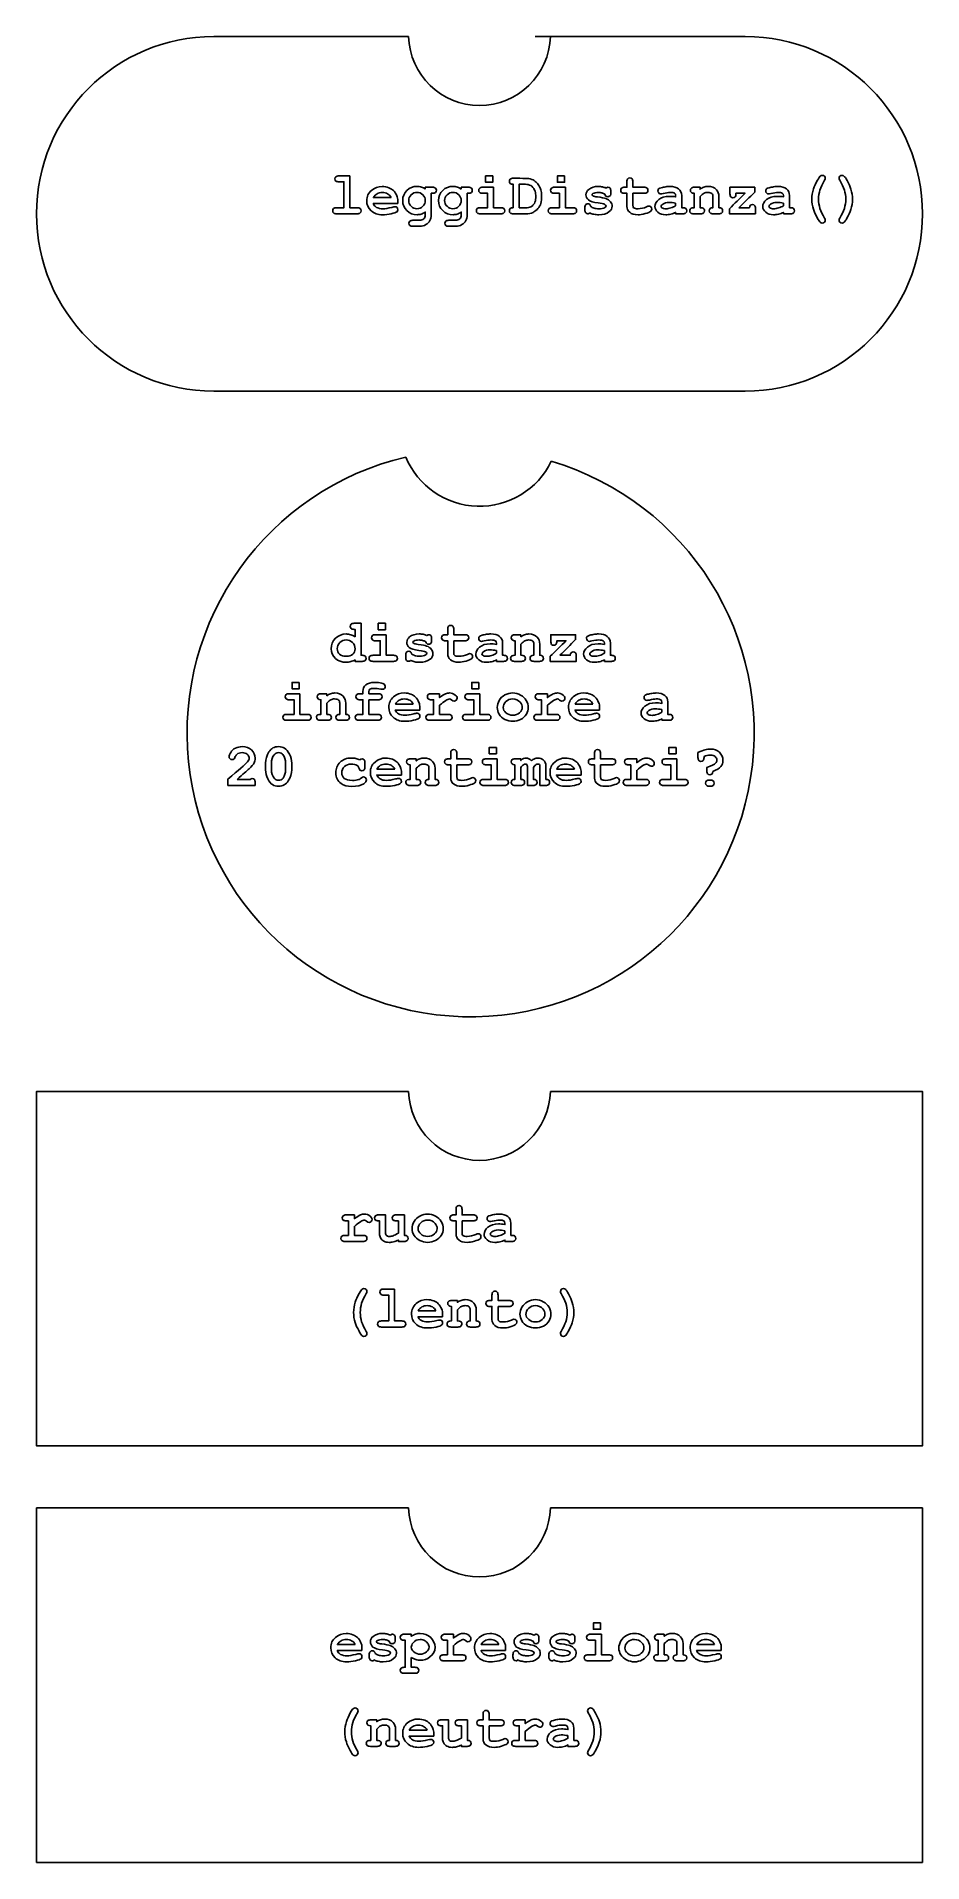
# Model space of a CAD drawing. Header units: millimetres. Extents: x -266 to -166, y 169 to 375.
import ezdxf

# ---------------------------------------------------------------- set-up
doc = ezdxf.new("R2010")
doc.units = ezdxf.units.MM
doc.header["$MEASUREMENT"] = 0
doc.layers.add('incisione', color=6, linetype='Continuous', true_color=0xff00ff)
doc.layers.add('taglio', color=178, linetype='Continuous', true_color=0x000000)

msp = doc.modelspace()

# ---------------------------------------------------------------- linework, layer by layer
at = {"layer": 'incisione'}
for points in [[(-214.5, 359.28), (-214.5, 358.57), (-215.31, 358.57), (-215.31, 359.28)], [(-206.39, 359.28), (-206.39, 358.57), (-207.2, 358.57), (-207.2, 359.28)], [(-226.61, 308.8), (-226.61, 308.08), (-227.42, 308.08), (-227.42, 308.8)], [(-236.35, 302.14), (-236.35, 301.42), (-237.15, 301.42), (-237.15, 302.14)], [(-216.07, 302.14), (-216.07, 301.42), (-216.87, 301.42), (-216.87, 302.14)], [(-214.1, 294.8), (-214.1, 294.08), (-214.9, 294.08), (-214.9, 294.8)], [(-193.82, 294.8), (-193.82, 294.08), (-194.62, 294.08), (-194.62, 294.8)], [(-202.34, 196.03), (-202.34, 195.32), (-203.14, 195.32), (-203.14, 196.03)]]:
    msp.add_lwpolyline(points, close=True, dxfattribs=at)
for points, knots in [([(-230.63, 359.28), (-230.63, 358.08), (-230.63, 356.88), (-230.63, 355.68), (-230.36, 355.68), (-230.09, 355.68), (-229.82, 355.68), (-229.66, 355.68), (-229.54, 355.65), (-229.47, 355.59), (-229.4, 355.52), (-229.37, 355.44), (-229.37, 355.34), (-229.37, 355.24), (-229.4, 355.16), (-229.47, 355.1), (-229.54, 355.03), (-229.66, 355), (-229.82, 355), (-230.59, 355), (-231.36, 355), (-232.12, 355), (-232.28, 355), (-232.4, 355.03), (-232.47, 355.1), (-232.54, 355.16), (-232.57, 355.24), (-232.57, 355.34), (-232.57, 355.44), (-232.54, 355.52), (-232.47, 355.59), (-232.4, 355.65), (-232.28, 355.68), (-232.12, 355.68), (-231.85, 355.68), (-231.58, 355.68), (-231.31, 355.68), (-231.31, 356.66), (-231.31, 357.63), (-231.31, 358.61), (-231.49, 358.61), (-231.67, 358.61), (-231.85, 358.61), (-232.02, 358.61), (-232.13, 358.64), (-232.2, 358.7), (-232.27, 358.76), (-232.31, 358.85), (-232.31, 358.95), (-232.31, 359.05), (-232.27, 359.13), (-232.2, 359.19), (-232.13, 359.25), (-232.02, 359.28), (-231.85, 359.28), (-231.45, 359.28), (-231.04, 359.28), (-230.63, 359.28)], [0, 0, 0, 0, 1, 1, 1, 2, 2, 2, 3, 3, 3, 4, 4, 4, 5, 5, 5, 6, 6, 6, 7, 7, 7, 8, 8, 8, 9, 9, 9, 10, 10, 10, 11, 11, 11, 12, 12, 12, 13, 13, 13, 14, 14, 14, 15, 15, 15, 16, 16, 16, 17, 17, 17, 18, 18, 18, 19, 19, 19, 19]), ([(-212.2, 355.68), (-212.2, 356.56), (-212.2, 357.44), (-212.2, 358.33), (-212.35, 358.33), (-212.45, 358.36), (-212.52, 358.42), (-212.59, 358.49), (-212.62, 358.57), (-212.62, 358.67), (-212.62, 358.77), (-212.59, 358.85), (-212.52, 358.91), (-212.45, 358.98), (-212.33, 359.01), (-212.17, 359.01), (-211.7, 359.01), (-211.23, 359), (-210.76, 359), (-210.54, 359), (-210.32, 358.96), (-210.11, 358.88), (-209.9, 358.8), (-209.73, 358.7), (-209.6, 358.57), (-209.51, 358.48), (-209.41, 358.35), (-209.3, 358.18), (-209.2, 358.02), (-209.12, 357.85), (-209.07, 357.69), (-209.01, 357.53), (-208.99, 357.33), (-208.99, 357.09), (-208.99, 356.98), (-208.99, 356.88), (-208.99, 356.77), (-208.99, 356.48), (-209.04, 356.23), (-209.13, 356.01), (-209.23, 355.79), (-209.36, 355.61), (-209.51, 355.47), (-209.67, 355.33), (-209.82, 355.22), (-209.96, 355.16), (-210.18, 355.06), (-210.46, 355), (-210.81, 355), (-211.27, 355), (-211.72, 355), (-212.17, 355), (-212.33, 355), (-212.45, 355.03), (-212.52, 355.1), (-212.59, 355.16), (-212.62, 355.24), (-212.62, 355.34), (-212.62, 355.44), (-212.59, 355.52), (-212.52, 355.59), (-212.45, 355.65), (-212.35, 355.68), (-212.2, 355.68)], [0, 0, 0, 0, 1, 1, 1, 2, 2, 2, 3, 3, 3, 4, 4, 4, 5, 5, 5, 6, 6, 6, 7, 7, 7, 8, 8, 8, 9, 9, 9, 10, 10, 10, 11, 11, 11, 12, 12, 12, 13, 13, 13, 14, 14, 14, 15, 15, 15, 16, 16, 16, 17, 17, 17, 18, 18, 18, 19, 19, 19, 20, 20, 20, 21, 21, 21, 21]), ([(-198.69, 357.32), (-198.69, 356.87), (-198.69, 356.42), (-198.69, 355.97), (-198.69, 355.82), (-198.66, 355.73), (-198.6, 355.68), (-198.51, 355.61), (-198.34, 355.57), (-198.11, 355.57), (-197.76, 355.57), (-197.44, 355.64), (-197.15, 355.79), (-197.04, 355.85), (-196.95, 355.88), (-196.88, 355.88), (-196.8, 355.88), (-196.72, 355.84), (-196.66, 355.78), (-196.59, 355.71), (-196.56, 355.63), (-196.56, 355.54), (-196.56, 355.45), (-196.59, 355.37), (-196.66, 355.31), (-196.77, 355.21), (-196.98, 355.11), (-197.3, 355.02), (-197.62, 354.94), (-197.89, 354.89), (-198.11, 354.89), (-198.53, 354.89), (-198.84, 354.99), (-199.05, 355.17), (-199.26, 355.35), (-199.37, 355.57), (-199.37, 355.83), (-199.37, 356.33), (-199.37, 356.83), (-199.37, 357.32), (-199.45, 357.32), (-199.53, 357.32), (-199.61, 357.32), (-199.77, 357.32), (-199.89, 357.35), (-199.96, 357.42), (-200.03, 357.48), (-200.06, 357.56), (-200.06, 357.66), (-200.06, 357.76), (-200.03, 357.84), (-199.96, 357.91), (-199.89, 357.97), (-199.77, 358), (-199.61, 358), (-199.53, 358), (-199.45, 358), (-199.37, 358), (-199.37, 358.2), (-199.37, 358.41), (-199.37, 358.61), (-199.37, 358.77), (-199.33, 358.89), (-199.27, 358.96), (-199.21, 359.03), (-199.13, 359.06), (-199.03, 359.06), (-198.93, 359.06), (-198.85, 359.03), (-198.78, 358.96), (-198.72, 358.89), (-198.69, 358.77), (-198.69, 358.61), (-198.69, 358.41), (-198.69, 358.2), (-198.69, 358), (-198.27, 358), (-197.86, 358), (-197.44, 358), (-197.28, 358), (-197.16, 357.97), (-197.09, 357.91), (-197.02, 357.84), (-196.99, 357.76), (-196.99, 357.66), (-196.99, 357.56), (-197.02, 357.48), (-197.09, 357.42), (-197.16, 357.35), (-197.28, 357.32), (-197.44, 357.32), (-197.86, 357.32), (-198.27, 357.32), (-198.69, 357.32)], [0, 0, 0, 0, 1, 1, 1, 2, 2, 2, 3, 3, 3, 4, 4, 4, 5, 5, 5, 6, 6, 6, 7, 7, 7, 8, 8, 8, 9, 9, 9, 10, 10, 10, 11, 11, 11, 12, 12, 12, 13, 13, 13, 14, 14, 14, 15, 15, 15, 16, 16, 16, 17, 17, 17, 18, 18, 18, 19, 19, 19, 20, 20, 20, 21, 21, 21, 22, 22, 22, 23, 23, 23, 24, 24, 24, 25, 25, 25, 26, 26, 26, 27, 27, 27, 28, 28, 28, 29, 29, 29, 30, 30, 30, 31, 31, 31, 31]), ([(-178.49, 356.65), (-178.49, 357.03), (-178.42, 357.42), (-178.29, 357.82), (-178.2, 358.11), (-178.05, 358.43), (-177.85, 358.79), (-177.71, 359.04), (-177.61, 359.2), (-177.54, 359.26), (-177.47, 359.31), (-177.39, 359.34), (-177.31, 359.34), (-177.21, 359.34), (-177.13, 359.31), (-177.07, 359.24), (-177, 359.18), (-176.97, 359.1), (-176.97, 359.01), (-176.97, 358.94), (-176.99, 358.87), (-177.05, 358.78), (-177.28, 358.39), (-177.46, 358.02), (-177.57, 357.68), (-177.67, 357.34), (-177.73, 357), (-177.73, 356.65), (-177.73, 356.29), (-177.67, 355.95), (-177.57, 355.61), (-177.46, 355.27), (-177.28, 354.9), (-177.05, 354.51), (-176.99, 354.43), (-176.97, 354.35), (-176.97, 354.28), (-176.97, 354.19), (-177, 354.11), (-177.07, 354.05), (-177.13, 353.98), (-177.21, 353.95), (-177.31, 353.95), (-177.39, 353.95), (-177.46, 353.97), (-177.52, 354.03), (-177.61, 354.1), (-177.73, 354.28), (-177.87, 354.54), (-178.08, 354.93), (-178.23, 355.26), (-178.3, 355.51), (-178.42, 355.9), (-178.49, 356.28), (-178.49, 356.65)], [0, 0, 0, 0, 1, 1, 1, 2, 2, 2, 3, 3, 3, 4, 4, 4, 5, 5, 5, 6, 6, 6, 7, 7, 7, 8, 8, 8, 9, 9, 9, 10, 10, 10, 11, 11, 11, 12, 12, 12, 13, 13, 13, 14, 14, 14, 15, 15, 15, 16, 16, 16, 17, 17, 17, 18, 18, 18, 18]), ([(-173.9, 356.65), (-173.9, 356.26), (-173.96, 355.87), (-174.09, 355.48), (-174.18, 355.18), (-174.33, 354.86), (-174.53, 354.51), (-174.67, 354.25), (-174.78, 354.1), (-174.84, 354.04), (-174.91, 353.98), (-174.99, 353.95), (-175.07, 353.95), (-175.17, 353.95), (-175.25, 353.98), (-175.32, 354.05), (-175.38, 354.11), (-175.42, 354.19), (-175.42, 354.28), (-175.42, 354.35), (-175.39, 354.43), (-175.34, 354.51), (-175.1, 354.9), (-174.93, 355.27), (-174.82, 355.61), (-174.71, 355.95), (-174.65, 356.29), (-174.65, 356.65), (-174.65, 357), (-174.71, 357.34), (-174.82, 357.68), (-174.93, 358.02), (-175.1, 358.39), (-175.34, 358.78), (-175.39, 358.87), (-175.42, 358.94), (-175.42, 359.01), (-175.42, 359.1), (-175.38, 359.18), (-175.32, 359.24), (-175.25, 359.31), (-175.17, 359.34), (-175.07, 359.34), (-174.99, 359.34), (-174.92, 359.32), (-174.86, 359.26), (-174.77, 359.19), (-174.65, 359.02), (-174.51, 358.75), (-174.3, 358.36), (-174.16, 358.04), (-174.08, 357.79), (-173.96, 357.4), (-173.9, 357.02), (-173.9, 356.65)], [0, 0, 0, 0, 1, 1, 1, 2, 2, 2, 3, 3, 3, 4, 4, 4, 5, 5, 5, 6, 6, 6, 7, 7, 7, 8, 8, 8, 9, 9, 9, 10, 10, 10, 11, 11, 11, 12, 12, 12, 13, 13, 13, 14, 14, 14, 15, 15, 15, 16, 16, 16, 17, 17, 17, 18, 18, 18, 18]), ([(-225.22, 356.16), (-225.22, 356.25), (-225.22, 356.35), (-225.22, 356.45), (-225.22, 356.67), (-225.25, 356.86), (-225.32, 357.03), (-225.43, 357.27), (-225.56, 357.47), (-225.72, 357.63), (-225.83, 357.74), (-226, 357.85), (-226.23, 357.94), (-226.46, 358.04), (-226.71, 358.09), (-226.99, 358.09), (-227.44, 358.09), (-227.85, 357.94), (-228.2, 357.64), (-228.55, 357.34), (-228.73, 356.96), (-228.73, 356.48), (-228.73, 356.04), (-228.56, 355.66), (-228.24, 355.35), (-227.91, 355.05), (-227.48, 354.89), (-226.94, 354.89), (-226.63, 354.89), (-226.3, 354.93), (-225.96, 355), (-225.62, 355.08), (-225.4, 355.16), (-225.31, 355.24), (-225.25, 355.3), (-225.21, 355.37), (-225.21, 355.46), (-225.21, 355.56), (-225.25, 355.64), (-225.31, 355.7), (-225.37, 355.77), (-225.44, 355.8), (-225.53, 355.8), (-225.6, 355.8), (-225.72, 355.78), (-225.89, 355.73), (-226.31, 355.62), (-226.64, 355.57), (-226.89, 355.57), (-227.2, 355.57), (-227.44, 355.62), (-227.62, 355.73), (-227.8, 355.84), (-227.92, 355.98), (-227.99, 356.16), (-227.07, 356.16), (-226.14, 356.16), (-225.22, 356.16)], [-19, -19, -19, -19, -18, -18, -18, -17, -17, -17, -16, -16, -16, -15, -15, -15, -14, -14, -14, -13, -13, -13, -12, -12, -12, -11, -11, -11, -10, -10, -10, -9, -9, -9, -8, -8, -8, -7, -7, -7, -6, -6, -6, -5, -5, -5, -4, -4, -4, -3, -3, -3, -2, -2, -2, -1, -1, -1, 0, 0, 0, 0]), ([(-225.97, 356.83), (-226.07, 357.03), (-226.21, 357.17), (-226.37, 357.27), (-226.54, 357.36), (-226.74, 357.41), (-226.97, 357.41), (-227.2, 357.41), (-227.4, 357.36), (-227.56, 357.27), (-227.73, 357.17), (-227.87, 357.03), (-227.97, 356.83), (-227.3, 356.83), (-226.64, 356.83), (-225.97, 356.83)], [0, 0, 0, 0, 1, 1, 1, 2, 2, 2, 3, 3, 3, 4, 4, 4, 5, 5, 5, 5]), ([(-222.12, 357.8), (-222.26, 357.9), (-222.4, 357.98), (-222.56, 358.02), (-222.71, 358.07), (-222.88, 358.1), (-223.05, 358.1), (-223.51, 358.1), (-223.89, 357.95), (-224.2, 357.64), (-224.51, 357.33), (-224.67, 356.95), (-224.67, 356.5), (-224.67, 356.05), (-224.51, 355.67), (-224.2, 355.36), (-223.89, 355.05), (-223.51, 354.9), (-223.05, 354.9), (-222.89, 354.9), (-222.73, 354.93), (-222.57, 354.97), (-222.42, 355.02), (-222.27, 355.09), (-222.12, 355.19), (-222.12, 355.08), (-222.12, 354.97), (-222.12, 354.86), (-222.12, 354.69), (-222.17, 354.55), (-222.29, 354.44), (-222.4, 354.32), (-222.56, 354.27), (-222.77, 354.27), (-223.02, 354.27), (-223.27, 354.27), (-223.51, 354.27), (-223.68, 354.27), (-223.79, 354.24), (-223.86, 354.17), (-223.93, 354.11), (-223.97, 354.03), (-223.97, 353.93), (-223.97, 353.83), (-223.93, 353.75), (-223.86, 353.68), (-223.79, 353.62), (-223.68, 353.59), (-223.51, 353.59), (-223.26, 353.59), (-223, 353.59), (-222.75, 353.59), (-222.49, 353.59), (-222.26, 353.65), (-222.05, 353.78), (-221.84, 353.91), (-221.69, 354.06), (-221.59, 354.24), (-221.49, 354.42), (-221.44, 354.62), (-221.44, 354.86), (-221.44, 355.68), (-221.44, 356.5), (-221.44, 357.32), (-221.4, 357.32), (-221.36, 357.32), (-221.32, 357.32), (-221.16, 357.32), (-221.04, 357.35), (-220.98, 357.42), (-220.91, 357.48), (-220.87, 357.56), (-220.87, 357.66), (-220.87, 357.76), (-220.91, 357.84), (-220.98, 357.91), (-221.04, 357.97), (-221.16, 358), (-221.32, 358), (-221.59, 358), (-221.85, 358), (-222.12, 358), (-222.12, 357.93), (-222.12, 357.87), (-222.12, 357.8)], [-28, -28, -28, -28, -27, -27, -27, -26, -26, -26, -25, -25, -25, -24, -24, -24, -23, -23, -23, -22, -22, -22, -21, -21, -21, -20, -20, -20, -19, -19, -19, -18, -18, -18, -17, -17, -17, -16, -16, -16, -15, -15, -15, -14, -14, -14, -13, -13, -13, -12, -12, -12, -11, -11, -11, -10, -10, -10, -9, -9, -9, -8, -8, -8, -7, -7, -7, -6, -6, -6, -5, -5, -5, -4, -4, -4, -3, -3, -3, -2, -2, -2, -1, -1, -1, 0, 0, 0, 0]), ([(-222.12, 356.5), (-222.12, 356.75), (-222.21, 356.97), (-222.39, 357.15), (-222.58, 357.33), (-222.8, 357.42), (-223.06, 357.42), (-223.31, 357.42), (-223.53, 357.33), (-223.72, 357.15), (-223.9, 356.97), (-223.99, 356.75), (-223.99, 356.5), (-223.99, 356.25), (-223.9, 356.03), (-223.72, 355.85), (-223.53, 355.67), (-223.31, 355.58), (-223.06, 355.58), (-222.8, 355.58), (-222.58, 355.67), (-222.39, 355.85), (-222.21, 356.03), (-222.12, 356.25), (-222.12, 356.5)], [0, 0, 0, 0, 1, 1, 1, 2, 2, 2, 3, 3, 3, 4, 4, 4, 5, 5, 5, 6, 6, 6, 7, 7, 7, 8, 8, 8, 8]), ([(-218.06, 357.8), (-218.2, 357.9), (-218.35, 357.98), (-218.5, 358.02), (-218.66, 358.07), (-218.82, 358.1), (-218.99, 358.1), (-219.45, 358.1), (-219.84, 357.95), (-220.15, 357.64), (-220.46, 357.33), (-220.61, 356.95), (-220.61, 356.5), (-220.61, 356.05), (-220.46, 355.67), (-220.15, 355.36), (-219.84, 355.05), (-219.45, 354.9), (-218.99, 354.9), (-218.83, 354.9), (-218.67, 354.93), (-218.52, 354.97), (-218.36, 355.02), (-218.21, 355.09), (-218.06, 355.19), (-218.06, 355.08), (-218.06, 354.97), (-218.06, 354.86), (-218.06, 354.69), (-218.12, 354.55), (-218.23, 354.44), (-218.35, 354.32), (-218.51, 354.27), (-218.71, 354.27), (-218.96, 354.27), (-219.21, 354.27), (-219.46, 354.27), (-219.62, 354.27), (-219.74, 354.24), (-219.81, 354.17), (-219.88, 354.11), (-219.91, 354.03), (-219.91, 353.93), (-219.91, 353.83), (-219.88, 353.75), (-219.81, 353.68), (-219.74, 353.62), (-219.62, 353.59), (-219.46, 353.59), (-219.2, 353.59), (-218.95, 353.59), (-218.69, 353.59), (-218.43, 353.59), (-218.2, 353.65), (-217.99, 353.78), (-217.79, 353.91), (-217.63, 354.06), (-217.53, 354.24), (-217.43, 354.42), (-217.38, 354.62), (-217.38, 354.86), (-217.38, 355.68), (-217.38, 356.5), (-217.38, 357.32), (-217.34, 357.32), (-217.31, 357.32), (-217.27, 357.32), (-217.1, 357.32), (-216.99, 357.35), (-216.92, 357.42), (-216.85, 357.48), (-216.82, 357.56), (-216.82, 357.66), (-216.82, 357.76), (-216.85, 357.84), (-216.92, 357.91), (-216.99, 357.97), (-217.1, 358), (-217.27, 358), (-217.53, 358), (-217.8, 358), (-218.06, 358), (-218.06, 357.93), (-218.06, 357.87), (-218.06, 357.8)], [-28, -28, -28, -28, -27, -27, -27, -26, -26, -26, -25, -25, -25, -24, -24, -24, -23, -23, -23, -22, -22, -22, -21, -21, -21, -20, -20, -20, -19, -19, -19, -18, -18, -18, -17, -17, -17, -16, -16, -16, -15, -15, -15, -14, -14, -14, -13, -13, -13, -12, -12, -12, -11, -11, -11, -10, -10, -10, -9, -9, -9, -8, -8, -8, -7, -7, -7, -6, -6, -6, -5, -5, -5, -4, -4, -4, -3, -3, -3, -2, -2, -2, -1, -1, -1, 0, 0, 0, 0]), ([(-218.06, 356.5), (-218.06, 356.75), (-218.15, 356.97), (-218.34, 357.15), (-218.52, 357.33), (-218.74, 357.42), (-219, 357.42), (-219.26, 357.42), (-219.48, 357.33), (-219.66, 357.15), (-219.85, 356.97), (-219.94, 356.75), (-219.94, 356.5), (-219.94, 356.25), (-219.85, 356.03), (-219.66, 355.85), (-219.48, 355.67), (-219.26, 355.58), (-219, 355.58), (-218.74, 355.58), (-218.52, 355.67), (-218.34, 355.85), (-218.15, 356.03), (-218.06, 356.25), (-218.06, 356.5)], [0, 0, 0, 0, 1, 1, 1, 2, 2, 2, 3, 3, 3, 4, 4, 4, 5, 5, 5, 6, 6, 6, 7, 7, 7, 8, 8, 8, 8]), ([(-214.41, 358), (-214.41, 357.23), (-214.41, 356.45), (-214.41, 355.68), (-214.14, 355.68), (-213.87, 355.68), (-213.6, 355.68), (-213.44, 355.68), (-213.32, 355.65), (-213.25, 355.59), (-213.18, 355.52), (-213.15, 355.44), (-213.15, 355.34), (-213.15, 355.24), (-213.18, 355.16), (-213.25, 355.1), (-213.32, 355.03), (-213.44, 355), (-213.6, 355), (-214.37, 355), (-215.13, 355), (-215.9, 355), (-216.06, 355), (-216.18, 355.03), (-216.25, 355.1), (-216.32, 355.16), (-216.35, 355.24), (-216.35, 355.34), (-216.35, 355.44), (-216.32, 355.52), (-216.25, 355.59), (-216.18, 355.65), (-216.06, 355.68), (-215.9, 355.68), (-215.63, 355.68), (-215.36, 355.68), (-215.09, 355.68), (-215.09, 356.23), (-215.09, 356.78), (-215.09, 357.32), (-215.27, 357.32), (-215.45, 357.32), (-215.63, 357.32), (-215.79, 357.32), (-215.91, 357.35), (-215.98, 357.42), (-216.05, 357.48), (-216.09, 357.56), (-216.09, 357.66), (-216.09, 357.76), (-216.05, 357.84), (-215.98, 357.91), (-215.91, 357.97), (-215.8, 358), (-215.63, 358), (-215.23, 358), (-214.82, 358), (-214.41, 358)], [0, 0, 0, 0, 1, 1, 1, 2, 2, 2, 3, 3, 3, 4, 4, 4, 5, 5, 5, 6, 6, 6, 7, 7, 7, 8, 8, 8, 9, 9, 9, 10, 10, 10, 11, 11, 11, 12, 12, 12, 13, 13, 13, 14, 14, 14, 15, 15, 15, 16, 16, 16, 17, 17, 17, 18, 18, 18, 19, 19, 19, 19]), ([(-211.53, 355.68), (-211.29, 355.68), (-211.05, 355.68), (-210.81, 355.68), (-210.54, 355.68), (-210.34, 355.72), (-210.2, 355.8), (-210.02, 355.9), (-209.89, 356.03), (-209.8, 356.18), (-209.71, 356.34), (-209.66, 356.54), (-209.66, 356.79), (-209.66, 356.9), (-209.66, 357), (-209.66, 357.11), (-209.66, 357.32), (-209.7, 357.51), (-209.79, 357.67), (-209.91, 357.92), (-210.06, 358.09), (-210.22, 358.19), (-210.38, 358.28), (-210.58, 358.33), (-210.82, 358.33), (-211.05, 358.33), (-211.29, 358.33), (-211.53, 358.33), (-211.53, 357.44), (-211.53, 356.56), (-211.53, 355.68)], [0, 0, 0, 0, 1, 1, 1, 2, 2, 2, 3, 3, 3, 4, 4, 4, 5, 5, 5, 6, 6, 6, 7, 7, 7, 8, 8, 8, 9, 9, 9, 10, 10, 10, 10]), ([(-206.3, 358), (-206.3, 357.23), (-206.3, 356.45), (-206.3, 355.68), (-206.03, 355.68), (-205.76, 355.68), (-205.49, 355.68), (-205.33, 355.68), (-205.21, 355.65), (-205.14, 355.59), (-205.07, 355.52), (-205.04, 355.44), (-205.04, 355.34), (-205.04, 355.24), (-205.07, 355.16), (-205.14, 355.1), (-205.21, 355.03), (-205.33, 355), (-205.49, 355), (-206.26, 355), (-207.02, 355), (-207.79, 355), (-207.95, 355), (-208.07, 355.03), (-208.14, 355.1), (-208.21, 355.16), (-208.24, 355.24), (-208.24, 355.34), (-208.24, 355.44), (-208.21, 355.52), (-208.14, 355.59), (-208.07, 355.65), (-207.95, 355.68), (-207.79, 355.68), (-207.52, 355.68), (-207.25, 355.68), (-206.98, 355.68), (-206.98, 356.23), (-206.98, 356.78), (-206.98, 357.32), (-207.16, 357.32), (-207.34, 357.32), (-207.52, 357.32), (-207.68, 357.32), (-207.8, 357.35), (-207.87, 357.42), (-207.94, 357.48), (-207.97, 357.56), (-207.97, 357.66), (-207.97, 357.76), (-207.94, 357.84), (-207.87, 357.91), (-207.8, 357.97), (-207.68, 358), (-207.52, 358), (-207.11, 358), (-206.71, 358), (-206.3, 358)], [0, 0, 0, 0, 1, 1, 1, 2, 2, 2, 3, 3, 3, 4, 4, 4, 5, 5, 5, 6, 6, 6, 7, 7, 7, 8, 8, 8, 9, 9, 9, 10, 10, 10, 11, 11, 11, 12, 12, 12, 13, 13, 13, 14, 14, 14, 15, 15, 15, 16, 16, 16, 17, 17, 17, 18, 18, 18, 19, 19, 19, 19]), ([(-201.85, 357.21), (-201.83, 357.12), (-201.79, 357.06), (-201.73, 357.01), (-201.67, 356.96), (-201.6, 356.93), (-201.51, 356.93), (-201.39, 356.93), (-201.3, 356.98), (-201.23, 357.08), (-201.19, 357.14), (-201.17, 357.24), (-201.17, 357.38), (-201.17, 357.44), (-201.17, 357.49), (-201.17, 357.55), (-201.17, 357.71), (-201.21, 357.83), (-201.27, 357.9), (-201.33, 357.97), (-201.41, 358), (-201.5, 358), (-201.53, 358), (-201.56, 357.99), (-201.6, 357.98), (-201.64, 357.96), (-201.67, 357.94), (-201.72, 357.91), (-201.85, 357.97), (-201.99, 358.01), (-202.13, 358.04), (-202.27, 358.07), (-202.42, 358.09), (-202.58, 358.09), (-203.03, 358.09), (-203.39, 357.98), (-203.67, 357.76), (-203.87, 357.6), (-203.98, 357.4), (-203.98, 357.16), (-203.98, 356.92), (-203.89, 356.72), (-203.7, 356.56), (-203.52, 356.4), (-203.16, 356.29), (-202.61, 356.23), (-202.25, 356.19), (-202.01, 356.14), (-201.89, 356.09), (-201.77, 356.03), (-201.72, 355.96), (-201.72, 355.87), (-201.72, 355.82), (-201.76, 355.76), (-201.84, 355.72), (-202.01, 355.62), (-202.25, 355.57), (-202.56, 355.57), (-202.75, 355.57), (-202.92, 355.59), (-203.06, 355.64), (-203.21, 355.68), (-203.33, 355.75), (-203.44, 355.84), (-203.47, 355.95), (-203.51, 356.03), (-203.56, 356.07), (-203.62, 356.12), (-203.69, 356.14), (-203.77, 356.14), (-203.87, 356.14), (-203.95, 356.1), (-204.01, 356.03), (-204.08, 355.97), (-204.11, 355.85), (-204.11, 355.69), (-204.11, 355.61), (-204.11, 355.53), (-204.11, 355.46), (-204.11, 355.3), (-204.08, 355.18), (-204.01, 355.11), (-203.95, 355.04), (-203.87, 355.01), (-203.76, 355.01), (-203.72, 355.01), (-203.68, 355.01), (-203.65, 355.03), (-203.61, 355.05), (-203.57, 355.07), (-203.54, 355.1), (-203.4, 355.03), (-203.25, 354.98), (-203.08, 354.95), (-202.92, 354.91), (-202.74, 354.89), (-202.54, 354.89), (-202.05, 354.89), (-201.66, 355.01), (-201.35, 355.25), (-201.14, 355.41), (-201.03, 355.61), (-201.03, 355.85), (-201.03, 356.03), (-201.09, 356.2), (-201.22, 356.36), (-201.34, 356.52), (-201.52, 356.64), (-201.75, 356.73), (-201.93, 356.79), (-202.24, 356.85), (-202.69, 356.91), (-202.93, 356.94), (-203.09, 356.98), (-203.16, 357.01), (-203.25, 357.06), (-203.3, 357.11), (-203.3, 357.16), (-203.3, 357.21), (-203.27, 357.25), (-203.2, 357.28), (-203.04, 357.37), (-202.84, 357.41), (-202.57, 357.41), (-202.44, 357.41), (-202.32, 357.4), (-202.19, 357.36), (-202.07, 357.33), (-201.96, 357.28), (-201.85, 357.21)], [-43, -43, -43, -43, -42, -42, -42, -41, -41, -41, -40, -40, -40, -39, -39, -39, -38, -38, -38, -37, -37, -37, -36, -36, -36, -35, -35, -35, -34, -34, -34, -33, -33, -33, -32, -32, -32, -31, -31, -31, -30, -30, -30, -29, -29, -29, -28, -28, -28, -27, -27, -27, -26, -26, -26, -25, -25, -25, -24, -24, -24, -23, -23, -23, -22, -22, -22, -21, -21, -21, -20, -20, -20, -19, -19, -19, -18, -18, -18, -17, -17, -17, -16, -16, -16, -15, -15, -15, -14, -14, -14, -13, -13, -13, -12, -12, -12, -11, -11, -11, -10, -10, -10, -9, -9, -9, -8, -8, -8, -7, -7, -7, -6, -6, -6, -5, -5, -5, -4, -4, -4, -3, -3, -3, -2, -2, -2, -1, -1, -1, 0, 0, 0, 0]), ([(-193.86, 355), (-193.59, 355), (-193.33, 355), (-193.07, 355), (-192.9, 355), (-192.79, 355.03), (-192.72, 355.1), (-192.65, 355.16), (-192.61, 355.24), (-192.61, 355.34), (-192.61, 355.44), (-192.65, 355.52), (-192.72, 355.59), (-192.79, 355.65), (-192.9, 355.68), (-193.07, 355.68), (-193.1, 355.68), (-193.14, 355.68), (-193.18, 355.68), (-193.18, 356.14), (-193.18, 356.61), (-193.18, 357.07), (-193.18, 357.39), (-193.3, 357.64), (-193.53, 357.82), (-193.76, 358), (-194.09, 358.09), (-194.51, 358.09), (-194.65, 358.09), (-194.81, 358.08), (-194.98, 358.05), (-195.15, 358.02), (-195.32, 357.98), (-195.49, 357.94), (-195.62, 357.9), (-195.7, 357.87), (-195.74, 357.85), (-195.78, 357.82), (-195.81, 357.79), (-195.83, 357.75), (-195.85, 357.7), (-195.86, 357.65), (-195.86, 357.6), (-195.86, 357.5), (-195.83, 357.41), (-195.77, 357.35), (-195.71, 357.28), (-195.63, 357.25), (-195.54, 357.25), (-195.48, 357.25), (-195.38, 357.27), (-195.26, 357.29), (-194.94, 357.37), (-194.69, 357.41), (-194.49, 357.41), (-194.24, 357.41), (-194.08, 357.38), (-193.99, 357.32), (-193.9, 357.25), (-193.86, 357.17), (-193.86, 357.07), (-193.86, 357.02), (-193.86, 356.96), (-193.86, 356.91), (-194.13, 356.95), (-194.36, 356.97), (-194.57, 356.97), (-195.08, 356.97), (-195.48, 356.85), (-195.77, 356.61), (-196.06, 356.37), (-196.2, 356.1), (-196.2, 355.82), (-196.2, 355.59), (-196.09, 355.37), (-195.86, 355.18), (-195.63, 354.99), (-195.34, 354.89), (-194.98, 354.89), (-194.81, 354.89), (-194.62, 354.91), (-194.42, 354.96), (-194.21, 355), (-194.03, 355.07), (-193.86, 355.16), (-193.86, 355.11), (-193.86, 355.06), (-193.86, 355)], [-29, -29, -29, -29, -28, -28, -28, -27, -27, -27, -26, -26, -26, -25, -25, -25, -24, -24, -24, -23, -23, -23, -22, -22, -22, -21, -21, -21, -20, -20, -20, -19, -19, -19, -18, -18, -18, -17, -17, -17, -16, -16, -16, -15, -15, -15, -14, -14, -14, -13, -13, -13, -12, -12, -12, -11, -11, -11, -10, -10, -10, -9, -9, -9, -8, -8, -8, -7, -7, -7, -6, -6, -6, -5, -5, -5, -4, -4, -4, -3, -3, -3, -2, -2, -2, -1, -1, -1, 0, 0, 0, 0]), ([(-191.1, 358), (-191.31, 358), (-191.52, 358), (-191.74, 358), (-191.9, 358), (-192.02, 357.97), (-192.09, 357.91), (-192.16, 357.84), (-192.19, 357.76), (-192.19, 357.66), (-192.19, 357.56), (-192.16, 357.48), (-192.09, 357.42), (-192.02, 357.36), (-191.92, 357.32), (-191.77, 357.32), (-191.77, 356.78), (-191.77, 356.23), (-191.77, 355.68), (-191.95, 355.68), (-192.06, 355.66), (-192.11, 355.63), (-192.22, 355.56), (-192.27, 355.47), (-192.27, 355.34), (-192.27, 355.24), (-192.24, 355.16), (-192.17, 355.1), (-192.1, 355.03), (-191.98, 355), (-191.82, 355), (-191.56, 355), (-191.31, 355), (-191.05, 355), (-190.89, 355), (-190.77, 355.03), (-190.7, 355.1), (-190.63, 355.16), (-190.6, 355.24), (-190.6, 355.34), (-190.6, 355.47), (-190.65, 355.56), (-190.76, 355.63), (-190.81, 355.66), (-190.92, 355.68), (-191.1, 355.68), (-191.1, 356.1), (-191.1, 356.52), (-191.1, 356.94), (-190.92, 357.13), (-190.77, 357.26), (-190.65, 357.32), (-190.53, 357.38), (-190.39, 357.41), (-190.24, 357.41), (-190.03, 357.41), (-189.88, 357.37), (-189.77, 357.28), (-189.69, 357.21), (-189.65, 357.1), (-189.65, 356.96), (-189.65, 356.53), (-189.65, 356.11), (-189.65, 355.68), (-189.8, 355.68), (-189.9, 355.65), (-189.97, 355.59), (-190.04, 355.52), (-190.07, 355.44), (-190.07, 355.34), (-190.07, 355.24), (-190.04, 355.16), (-189.97, 355.1), (-189.9, 355.03), (-189.78, 355), (-189.62, 355), (-189.42, 355), (-189.21, 355), (-189.01, 355), (-188.85, 355), (-188.73, 355.03), (-188.66, 355.1), (-188.59, 355.16), (-188.56, 355.24), (-188.56, 355.34), (-188.56, 355.44), (-188.59, 355.52), (-188.66, 355.59), (-188.73, 355.65), (-188.83, 355.68), (-188.98, 355.68), (-188.98, 356.1), (-188.98, 356.52), (-188.98, 356.94), (-188.98, 357.26), (-189.07, 357.52), (-189.25, 357.72), (-189.49, 357.96), (-189.8, 358.09), (-190.2, 358.09), (-190.38, 358.09), (-190.54, 358.06), (-190.69, 358.01), (-190.84, 357.96), (-190.97, 357.88), (-191.1, 357.77), (-191.1, 357.85), (-191.1, 357.92), (-191.1, 358)], [-36, -36, -36, -36, -35, -35, -35, -34, -34, -34, -33, -33, -33, -32, -32, -32, -31, -31, -31, -30, -30, -30, -29, -29, -29, -28, -28, -28, -27, -27, -27, -26, -26, -26, -25, -25, -25, -24, -24, -24, -23, -23, -23, -22, -22, -22, -21, -21, -21, -20, -20, -20, -19, -19, -19, -18, -18, -18, -17, -17, -17, -16, -16, -16, -15, -15, -15, -14, -14, -14, -13, -13, -13, -12, -12, -12, -11, -11, -11, -10, -10, -10, -9, -9, -9, -8, -8, -8, -7, -7, -7, -6, -6, -6, -5, -5, -5, -4, -4, -4, -3, -3, -3, -2, -2, -2, -1, -1, -1, 0, 0, 0, 0]), ([(-186.72, 355.68), (-186.12, 356.27), (-185.53, 356.86), (-184.93, 357.45), (-184.93, 357.63), (-184.93, 357.82), (-184.93, 358), (-185.86, 358), (-186.8, 358), (-187.73, 358), (-187.73, 357.75), (-187.73, 357.5), (-187.73, 357.26), (-187.73, 357.1), (-187.7, 356.98), (-187.64, 356.91), (-187.58, 356.84), (-187.49, 356.81), (-187.39, 356.81), (-187.29, 356.81), (-187.21, 356.84), (-187.15, 356.91), (-187.08, 356.98), (-187.05, 357.1), (-187.05, 357.26), (-187.05, 357.28), (-187.05, 357.3), (-187.05, 357.32), (-186.71, 357.32), (-186.36, 357.32), (-186.02, 357.32), (-186.61, 356.74), (-187.2, 356.15), (-187.8, 355.56), (-187.8, 355.38), (-187.8, 355.19), (-187.8, 355), (-186.82, 355), (-185.84, 355), (-184.85, 355), (-184.85, 355.2), (-184.85, 355.4), (-184.85, 355.6), (-184.85, 355.77), (-184.89, 355.88), (-184.95, 355.95), (-185.01, 356.02), (-185.09, 356.06), (-185.19, 356.06), (-185.29, 356.06), (-185.36, 356.02), (-185.43, 355.96), (-185.49, 355.9), (-185.52, 355.81), (-185.53, 355.68), (-185.93, 355.68), (-186.32, 355.68), (-186.72, 355.68)], [-19, -19, -19, -19, -18, -18, -18, -17, -17, -17, -16, -16, -16, -15, -15, -15, -14, -14, -14, -13, -13, -13, -12, -12, -12, -11, -11, -11, -10, -10, -10, -9, -9, -9, -8, -8, -8, -7, -7, -7, -6, -6, -6, -5, -5, -5, -4, -4, -4, -3, -3, -3, -2, -2, -2, -1, -1, -1, 0, 0, 0, 0]), ([(-181.69, 355), (-181.43, 355), (-181.16, 355), (-180.9, 355), (-180.73, 355), (-180.62, 355.03), (-180.55, 355.1), (-180.48, 355.16), (-180.45, 355.24), (-180.45, 355.34), (-180.45, 355.44), (-180.48, 355.52), (-180.55, 355.59), (-180.62, 355.65), (-180.73, 355.68), (-180.9, 355.68), (-180.94, 355.68), (-180.97, 355.68), (-181.01, 355.68), (-181.01, 356.14), (-181.01, 356.61), (-181.01, 357.07), (-181.01, 357.39), (-181.13, 357.64), (-181.36, 357.82), (-181.59, 358), (-181.92, 358.09), (-182.34, 358.09), (-182.48, 358.09), (-182.64, 358.08), (-182.81, 358.05), (-182.99, 358.02), (-183.16, 357.98), (-183.32, 357.94), (-183.45, 357.9), (-183.53, 357.87), (-183.57, 357.85), (-183.61, 357.82), (-183.64, 357.79), (-183.66, 357.75), (-183.69, 357.7), (-183.7, 357.65), (-183.7, 357.6), (-183.7, 357.5), (-183.67, 357.41), (-183.6, 357.35), (-183.54, 357.28), (-183.46, 357.25), (-183.37, 357.25), (-183.31, 357.25), (-183.21, 357.27), (-183.1, 357.29), (-182.78, 357.37), (-182.52, 357.41), (-182.32, 357.41), (-182.07, 357.41), (-181.91, 357.38), (-181.82, 357.32), (-181.73, 357.25), (-181.69, 357.17), (-181.69, 357.07), (-181.69, 357.02), (-181.69, 356.96), (-181.69, 356.91), (-181.96, 356.95), (-182.19, 356.97), (-182.4, 356.97), (-182.91, 356.97), (-183.31, 356.85), (-183.6, 356.61), (-183.89, 356.37), (-184.03, 356.1), (-184.03, 355.82), (-184.03, 355.59), (-183.92, 355.37), (-183.69, 355.18), (-183.47, 354.99), (-183.17, 354.89), (-182.81, 354.89), (-182.64, 354.89), (-182.46, 354.91), (-182.25, 354.96), (-182.05, 355), (-181.86, 355.07), (-181.69, 355.16), (-181.69, 355.11), (-181.69, 355.06), (-181.69, 355)], [-29, -29, -29, -29, -28, -28, -28, -27, -27, -27, -26, -26, -26, -25, -25, -25, -24, -24, -24, -23, -23, -23, -22, -22, -22, -21, -21, -21, -20, -20, -20, -19, -19, -19, -18, -18, -18, -17, -17, -17, -16, -16, -16, -15, -15, -15, -14, -14, -14, -13, -13, -13, -12, -12, -12, -11, -11, -11, -10, -10, -10, -9, -9, -9, -8, -8, -8, -7, -7, -7, -6, -6, -6, -5, -5, -5, -4, -4, -4, -3, -3, -3, -2, -2, -2, -1, -1, -1, 0, 0, 0, 0]), ([(-193.86, 356.21), (-194.13, 356.27), (-194.38, 356.29), (-194.61, 356.29), (-194.88, 356.29), (-195.12, 356.23), (-195.32, 356.09), (-195.44, 356.01), (-195.5, 355.92), (-195.5, 355.83), (-195.5, 355.77), (-195.47, 355.72), (-195.41, 355.68), (-195.3, 355.6), (-195.15, 355.57), (-194.96, 355.57), (-194.8, 355.57), (-194.61, 355.6), (-194.41, 355.66), (-194.2, 355.73), (-194.02, 355.81), (-193.86, 355.92), (-193.86, 356.02), (-193.86, 356.12), (-193.86, 356.21)], [0, 0, 0, 0, 1, 1, 1, 2, 2, 2, 3, 3, 3, 4, 4, 4, 5, 5, 5, 6, 6, 6, 7, 7, 7, 8, 8, 8, 8]), ([(-181.69, 356.21), (-181.96, 356.27), (-182.21, 356.29), (-182.44, 356.29), (-182.71, 356.29), (-182.95, 356.23), (-183.15, 356.09), (-183.27, 356.01), (-183.33, 355.92), (-183.33, 355.83), (-183.33, 355.77), (-183.3, 355.72), (-183.24, 355.68), (-183.13, 355.6), (-182.98, 355.57), (-182.79, 355.57), (-182.63, 355.57), (-182.44, 355.6), (-182.24, 355.66), (-182.03, 355.73), (-181.85, 355.81), (-181.69, 355.92), (-181.69, 356.02), (-181.69, 356.12), (-181.69, 356.21)], [0, 0, 0, 0, 1, 1, 1, 2, 2, 2, 3, 3, 3, 4, 4, 4, 5, 5, 5, 6, 6, 6, 7, 7, 7, 8, 8, 8, 8]), ([(-229.36, 308.8), (-229.36, 307.59), (-229.36, 306.39), (-229.36, 305.19), (-229.32, 305.19), (-229.28, 305.19), (-229.24, 305.19), (-229.08, 305.19), (-228.97, 305.16), (-228.9, 305.1), (-228.83, 305.03), (-228.79, 304.95), (-228.79, 304.85), (-228.79, 304.75), (-228.83, 304.67), (-228.9, 304.61), (-228.97, 304.55), (-229.08, 304.51), (-229.24, 304.51), (-229.51, 304.51), (-229.77, 304.51), (-230.04, 304.51), (-230.04, 304.57), (-230.04, 304.62), (-230.04, 304.68), (-230.19, 304.59), (-230.35, 304.52), (-230.52, 304.48), (-230.69, 304.43), (-230.86, 304.41), (-231.04, 304.41), (-231.55, 304.41), (-231.96, 304.55), (-232.27, 304.85), (-232.58, 305.14), (-232.74, 305.51), (-232.74, 305.94), (-232.74, 306.4), (-232.57, 306.79), (-232.25, 307.12), (-231.92, 307.44), (-231.52, 307.6), (-231.06, 307.6), (-230.88, 307.6), (-230.71, 307.57), (-230.54, 307.52), (-230.37, 307.47), (-230.2, 307.39), (-230.04, 307.28), (-230.04, 307.56), (-230.04, 307.84), (-230.04, 308.12), (-230.07, 308.12), (-230.11, 308.12), (-230.15, 308.12), (-230.31, 308.12), (-230.43, 308.15), (-230.5, 308.21), (-230.57, 308.28), (-230.6, 308.36), (-230.6, 308.46), (-230.6, 308.56), (-230.57, 308.64), (-230.5, 308.7), (-230.43, 308.76), (-230.31, 308.8), (-230.15, 308.8), (-229.89, 308.8), (-229.62, 308.8), (-229.36, 308.8)], [0, 0, 0, 0, 1, 1, 1, 2, 2, 2, 3, 3, 3, 4, 4, 4, 5, 5, 5, 6, 6, 6, 7, 7, 7, 8, 8, 8, 9, 9, 9, 10, 10, 10, 11, 11, 11, 12, 12, 12, 13, 13, 13, 14, 14, 14, 15, 15, 15, 16, 16, 16, 17, 17, 17, 18, 18, 18, 19, 19, 19, 20, 20, 20, 21, 21, 21, 22, 22, 22, 23, 23, 23, 23]), ([(-226.52, 307.51), (-226.52, 306.74), (-226.52, 305.96), (-226.52, 305.19), (-226.25, 305.19), (-225.98, 305.19), (-225.71, 305.19), (-225.55, 305.19), (-225.43, 305.16), (-225.36, 305.1), (-225.29, 305.03), (-225.26, 304.95), (-225.26, 304.85), (-225.26, 304.75), (-225.29, 304.67), (-225.36, 304.61), (-225.43, 304.55), (-225.55, 304.51), (-225.71, 304.51), (-226.48, 304.51), (-227.24, 304.51), (-228.01, 304.51), (-228.17, 304.51), (-228.29, 304.55), (-228.36, 304.61), (-228.43, 304.67), (-228.46, 304.75), (-228.46, 304.85), (-228.46, 304.95), (-228.43, 305.03), (-228.36, 305.1), (-228.29, 305.16), (-228.17, 305.19), (-228.01, 305.19), (-227.74, 305.19), (-227.47, 305.19), (-227.2, 305.19), (-227.2, 305.74), (-227.2, 306.29), (-227.2, 306.83), (-227.38, 306.83), (-227.56, 306.83), (-227.74, 306.83), (-227.9, 306.83), (-228.02, 306.87), (-228.09, 306.93), (-228.16, 306.99), (-228.19, 307.07), (-228.19, 307.17), (-228.19, 307.27), (-228.16, 307.35), (-228.09, 307.42), (-228.02, 307.48), (-227.91, 307.51), (-227.74, 307.51), (-227.34, 307.51), (-226.93, 307.51), (-226.52, 307.51)], [0, 0, 0, 0, 1, 1, 1, 2, 2, 2, 3, 3, 3, 4, 4, 4, 5, 5, 5, 6, 6, 6, 7, 7, 7, 8, 8, 8, 9, 9, 9, 10, 10, 10, 11, 11, 11, 12, 12, 12, 13, 13, 13, 14, 14, 14, 15, 15, 15, 16, 16, 16, 17, 17, 17, 18, 18, 18, 19, 19, 19, 19]), ([(-222.07, 306.72), (-222.05, 306.64), (-222.01, 306.57), (-221.95, 306.52), (-221.89, 306.47), (-221.82, 306.44), (-221.74, 306.44), (-221.61, 306.44), (-221.52, 306.49), (-221.45, 306.59), (-221.41, 306.65), (-221.4, 306.75), (-221.4, 306.89), (-221.4, 306.95), (-221.4, 307), (-221.4, 307.06), (-221.4, 307.22), (-221.43, 307.34), (-221.49, 307.41), (-221.55, 307.48), (-221.63, 307.51), (-221.72, 307.51), (-221.75, 307.51), (-221.78, 307.5), (-221.82, 307.49), (-221.86, 307.47), (-221.9, 307.45), (-221.94, 307.42), (-222.07, 307.48), (-222.21, 307.53), (-222.35, 307.56), (-222.5, 307.59), (-222.65, 307.6), (-222.8, 307.6), (-223.25, 307.6), (-223.61, 307.49), (-223.89, 307.27), (-224.1, 307.11), (-224.2, 306.91), (-224.2, 306.67), (-224.2, 306.43), (-224.11, 306.23), (-223.92, 306.07), (-223.74, 305.91), (-223.38, 305.8), (-222.83, 305.74), (-222.47, 305.7), (-222.23, 305.65), (-222.11, 305.6), (-222, 305.54), (-221.94, 305.47), (-221.94, 305.38), (-221.94, 305.33), (-221.98, 305.28), (-222.06, 305.23), (-222.23, 305.13), (-222.47, 305.08), (-222.78, 305.08), (-222.97, 305.08), (-223.14, 305.11), (-223.28, 305.15), (-223.43, 305.2), (-223.55, 305.26), (-223.66, 305.35), (-223.69, 305.46), (-223.73, 305.54), (-223.79, 305.58), (-223.84, 305.63), (-223.91, 305.65), (-223.99, 305.65), (-224.09, 305.65), (-224.17, 305.62), (-224.24, 305.55), (-224.3, 305.48), (-224.33, 305.36), (-224.33, 305.2), (-224.33, 305.12), (-224.33, 305.05), (-224.33, 304.97), (-224.33, 304.81), (-224.3, 304.69), (-224.24, 304.62), (-224.17, 304.55), (-224.09, 304.52), (-223.98, 304.52), (-223.94, 304.52), (-223.91, 304.53), (-223.87, 304.54), (-223.83, 304.56), (-223.8, 304.58), (-223.76, 304.61), (-223.62, 304.54), (-223.47, 304.49), (-223.31, 304.46), (-223.14, 304.42), (-222.96, 304.41), (-222.76, 304.41), (-222.27, 304.41), (-221.88, 304.52), (-221.57, 304.76), (-221.36, 304.92), (-221.25, 305.12), (-221.25, 305.37), (-221.25, 305.54), (-221.31, 305.71), (-221.44, 305.87), (-221.56, 306.04), (-221.74, 306.16), (-221.97, 306.24), (-222.15, 306.3), (-222.46, 306.36), (-222.91, 306.42), (-223.16, 306.46), (-223.31, 306.49), (-223.38, 306.52), (-223.48, 306.57), (-223.52, 306.62), (-223.52, 306.67), (-223.52, 306.72), (-223.49, 306.76), (-223.42, 306.8), (-223.27, 306.88), (-223.06, 306.92), (-222.8, 306.92), (-222.66, 306.92), (-222.54, 306.91), (-222.42, 306.87), (-222.29, 306.84), (-222.18, 306.79), (-222.07, 306.72)], [-43, -43, -43, -43, -42, -42, -42, -41, -41, -41, -40, -40, -40, -39, -39, -39, -38, -38, -38, -37, -37, -37, -36, -36, -36, -35, -35, -35, -34, -34, -34, -33, -33, -33, -32, -32, -32, -31, -31, -31, -30, -30, -30, -29, -29, -29, -28, -28, -28, -27, -27, -27, -26, -26, -26, -25, -25, -25, -24, -24, -24, -23, -23, -23, -22, -22, -22, -21, -21, -21, -20, -20, -20, -19, -19, -19, -18, -18, -18, -17, -17, -17, -16, -16, -16, -15, -15, -15, -14, -14, -14, -13, -13, -13, -12, -12, -12, -11, -11, -11, -10, -10, -10, -9, -9, -9, -8, -8, -8, -7, -7, -7, -6, -6, -6, -5, -5, -5, -4, -4, -4, -3, -3, -3, -2, -2, -2, -1, -1, -1, 0, 0, 0, 0]), ([(-218.91, 306.83), (-218.91, 306.38), (-218.91, 305.93), (-218.91, 305.48), (-218.91, 305.33), (-218.88, 305.24), (-218.82, 305.19), (-218.73, 305.12), (-218.56, 305.08), (-218.33, 305.08), (-217.98, 305.08), (-217.66, 305.16), (-217.37, 305.3), (-217.26, 305.36), (-217.17, 305.39), (-217.11, 305.39), (-217.02, 305.39), (-216.94, 305.36), (-216.88, 305.29), (-216.81, 305.22), (-216.78, 305.14), (-216.78, 305.05), (-216.78, 304.96), (-216.81, 304.89), (-216.88, 304.82), (-216.99, 304.72), (-217.21, 304.62), (-217.52, 304.54), (-217.84, 304.45), (-218.11, 304.41), (-218.33, 304.41), (-218.75, 304.41), (-219.06, 304.5), (-219.27, 304.68), (-219.48, 304.86), (-219.59, 305.08), (-219.59, 305.35), (-219.59, 305.84), (-219.59, 306.34), (-219.59, 306.83), (-219.67, 306.83), (-219.75, 306.83), (-219.83, 306.83), (-219.99, 306.83), (-220.11, 306.87), (-220.18, 306.93), (-220.25, 306.99), (-220.28, 307.07), (-220.28, 307.17), (-220.28, 307.27), (-220.25, 307.35), (-220.18, 307.42), (-220.11, 307.48), (-219.99, 307.51), (-219.83, 307.51), (-219.75, 307.51), (-219.67, 307.51), (-219.59, 307.51), (-219.59, 307.72), (-219.59, 307.92), (-219.59, 308.12), (-219.59, 308.28), (-219.56, 308.4), (-219.49, 308.47), (-219.43, 308.54), (-219.35, 308.57), (-219.25, 308.57), (-219.15, 308.57), (-219.07, 308.54), (-219, 308.47), (-218.94, 308.4), (-218.91, 308.28), (-218.91, 308.12), (-218.91, 307.92), (-218.91, 307.72), (-218.91, 307.51), (-218.49, 307.51), (-218.08, 307.51), (-217.66, 307.51), (-217.5, 307.51), (-217.38, 307.48), (-217.31, 307.42), (-217.24, 307.35), (-217.21, 307.27), (-217.21, 307.17), (-217.21, 307.07), (-217.24, 306.99), (-217.31, 306.93), (-217.38, 306.87), (-217.5, 306.83), (-217.66, 306.83), (-218.08, 306.83), (-218.49, 306.83), (-218.91, 306.83)], [0, 0, 0, 0, 1, 1, 1, 2, 2, 2, 3, 3, 3, 4, 4, 4, 5, 5, 5, 6, 6, 6, 7, 7, 7, 8, 8, 8, 9, 9, 9, 10, 10, 10, 11, 11, 11, 12, 12, 12, 13, 13, 13, 14, 14, 14, 15, 15, 15, 16, 16, 16, 17, 17, 17, 18, 18, 18, 19, 19, 19, 20, 20, 20, 21, 21, 21, 22, 22, 22, 23, 23, 23, 24, 24, 24, 25, 25, 25, 26, 26, 26, 27, 27, 27, 28, 28, 28, 29, 29, 29, 30, 30, 30, 31, 31, 31, 31]), ([(-214.08, 304.51), (-213.82, 304.51), (-213.55, 304.51), (-213.29, 304.51), (-213.12, 304.51), (-213.01, 304.55), (-212.94, 304.61), (-212.87, 304.67), (-212.83, 304.75), (-212.83, 304.85), (-212.83, 304.95), (-212.87, 305.03), (-212.94, 305.1), (-213.01, 305.16), (-213.12, 305.19), (-213.29, 305.19), (-213.33, 305.19), (-213.36, 305.19), (-213.4, 305.19), (-213.4, 305.66), (-213.4, 306.12), (-213.4, 306.58), (-213.4, 306.9), (-213.52, 307.15), (-213.75, 307.33), (-213.98, 307.51), (-214.31, 307.6), (-214.73, 307.6), (-214.87, 307.6), (-215.03, 307.59), (-215.2, 307.56), (-215.38, 307.53), (-215.55, 307.5), (-215.71, 307.45), (-215.84, 307.41), (-215.92, 307.38), (-215.96, 307.36), (-216, 307.33), (-216.03, 307.3), (-216.05, 307.26), (-216.07, 307.22), (-216.09, 307.17), (-216.09, 307.11), (-216.09, 307.01), (-216.05, 306.92), (-215.99, 306.86), (-215.93, 306.79), (-215.85, 306.76), (-215.76, 306.76), (-215.7, 306.76), (-215.6, 306.78), (-215.49, 306.81), (-215.17, 306.88), (-214.91, 306.92), (-214.71, 306.92), (-214.46, 306.92), (-214.3, 306.89), (-214.21, 306.83), (-214.12, 306.76), (-214.08, 306.68), (-214.08, 306.58), (-214.08, 306.53), (-214.08, 306.47), (-214.08, 306.42), (-214.35, 306.46), (-214.58, 306.49), (-214.79, 306.49), (-215.3, 306.49), (-215.7, 306.36), (-215.99, 306.12), (-216.28, 305.88), (-216.42, 305.61), (-216.42, 305.33), (-216.42, 305.1), (-216.31, 304.88), (-216.08, 304.69), (-215.86, 304.5), (-215.56, 304.4), (-215.2, 304.4), (-215.03, 304.4), (-214.84, 304.43), (-214.64, 304.47), (-214.44, 304.52), (-214.25, 304.58), (-214.08, 304.67), (-214.08, 304.62), (-214.08, 304.57), (-214.08, 304.51)], [-29, -29, -29, -29, -28, -28, -28, -27, -27, -27, -26, -26, -26, -25, -25, -25, -24, -24, -24, -23, -23, -23, -22, -22, -22, -21, -21, -21, -20, -20, -20, -19, -19, -19, -18, -18, -18, -17, -17, -17, -16, -16, -16, -15, -15, -15, -14, -14, -14, -13, -13, -13, -12, -12, -12, -11, -11, -11, -10, -10, -10, -9, -9, -9, -8, -8, -8, -7, -7, -7, -6, -6, -6, -5, -5, -5, -4, -4, -4, -3, -3, -3, -2, -2, -2, -1, -1, -1, 0, 0, 0, 0]), ([(-211.32, 307.51), (-211.53, 307.51), (-211.75, 307.51), (-211.96, 307.51), (-212.12, 307.51), (-212.24, 307.48), (-212.31, 307.42), (-212.38, 307.35), (-212.41, 307.27), (-212.41, 307.17), (-212.41, 307.08), (-212.38, 306.99), (-212.31, 306.93), (-212.24, 306.87), (-212.14, 306.83), (-211.99, 306.83), (-211.99, 306.29), (-211.99, 305.74), (-211.99, 305.19), (-212.17, 305.19), (-212.28, 305.17), (-212.33, 305.14), (-212.44, 305.07), (-212.49, 304.98), (-212.49, 304.85), (-212.49, 304.75), (-212.46, 304.67), (-212.39, 304.61), (-212.32, 304.55), (-212.2, 304.51), (-212.04, 304.51), (-211.78, 304.51), (-211.53, 304.51), (-211.27, 304.51), (-211.11, 304.51), (-210.99, 304.55), (-210.92, 304.61), (-210.85, 304.67), (-210.82, 304.75), (-210.82, 304.85), (-210.82, 304.98), (-210.87, 305.08), (-210.98, 305.14), (-211.03, 305.17), (-211.14, 305.19), (-211.32, 305.19), (-211.32, 305.61), (-211.32, 306.03), (-211.32, 306.45), (-211.14, 306.64), (-210.99, 306.77), (-210.87, 306.83), (-210.75, 306.89), (-210.61, 306.92), (-210.46, 306.92), (-210.25, 306.92), (-210.1, 306.88), (-209.99, 306.79), (-209.91, 306.72), (-209.87, 306.62), (-209.87, 306.47), (-209.87, 306.04), (-209.87, 305.62), (-209.87, 305.19), (-210.02, 305.19), (-210.12, 305.16), (-210.19, 305.1), (-210.26, 305.03), (-210.29, 304.95), (-210.29, 304.85), (-210.29, 304.75), (-210.26, 304.67), (-210.19, 304.61), (-210.12, 304.55), (-210, 304.51), (-209.84, 304.51), (-209.64, 304.51), (-209.43, 304.51), (-209.23, 304.51), (-209.07, 304.51), (-208.95, 304.55), (-208.88, 304.61), (-208.81, 304.67), (-208.78, 304.75), (-208.78, 304.85), (-208.78, 304.95), (-208.81, 305.03), (-208.88, 305.1), (-208.95, 305.16), (-209.06, 305.19), (-209.2, 305.19), (-209.2, 305.61), (-209.2, 306.03), (-209.2, 306.45), (-209.2, 306.77), (-209.29, 307.03), (-209.48, 307.23), (-209.71, 307.48), (-210.03, 307.6), (-210.43, 307.6), (-210.6, 307.6), (-210.76, 307.57), (-210.91, 307.52), (-211.06, 307.47), (-211.19, 307.39), (-211.32, 307.28), (-211.32, 307.36), (-211.32, 307.44), (-211.32, 307.51)], [-36, -36, -36, -36, -35, -35, -35, -34, -34, -34, -33, -33, -33, -32, -32, -32, -31, -31, -31, -30, -30, -30, -29, -29, -29, -28, -28, -28, -27, -27, -27, -26, -26, -26, -25, -25, -25, -24, -24, -24, -23, -23, -23, -22, -22, -22, -21, -21, -21, -20, -20, -20, -19, -19, -19, -18, -18, -18, -17, -17, -17, -16, -16, -16, -15, -15, -15, -14, -14, -14, -13, -13, -13, -12, -12, -12, -11, -11, -11, -10, -10, -10, -9, -9, -9, -8, -8, -8, -7, -7, -7, -6, -6, -6, -5, -5, -5, -4, -4, -4, -3, -3, -3, -2, -2, -2, -1, -1, -1, 0, 0, 0, 0]), ([(-206.94, 305.19), (-206.34, 305.78), (-205.75, 306.37), (-205.15, 306.96), (-205.15, 307.14), (-205.15, 307.33), (-205.15, 307.51), (-206.08, 307.51), (-207.02, 307.51), (-207.95, 307.51), (-207.95, 307.26), (-207.95, 307.02), (-207.95, 306.77), (-207.95, 306.61), (-207.92, 306.49), (-207.86, 306.42), (-207.8, 306.35), (-207.72, 306.32), (-207.61, 306.32), (-207.51, 306.32), (-207.43, 306.35), (-207.37, 306.42), (-207.31, 306.49), (-207.27, 306.61), (-207.27, 306.77), (-207.27, 306.79), (-207.27, 306.81), (-207.27, 306.83), (-206.93, 306.83), (-206.58, 306.83), (-206.24, 306.83), (-206.83, 306.25), (-207.43, 305.66), (-208.02, 305.08), (-208.02, 304.89), (-208.02, 304.7), (-208.02, 304.51), (-207.04, 304.51), (-206.06, 304.51), (-205.08, 304.51), (-205.08, 304.72), (-205.08, 304.92), (-205.08, 305.12), (-205.08, 305.28), (-205.11, 305.39), (-205.17, 305.46), (-205.23, 305.53), (-205.31, 305.57), (-205.42, 305.57), (-205.51, 305.57), (-205.59, 305.54), (-205.65, 305.47), (-205.71, 305.41), (-205.75, 305.32), (-205.75, 305.19), (-206.15, 305.19), (-206.54, 305.19), (-206.94, 305.19)], [-19, -19, -19, -19, -18, -18, -18, -17, -17, -17, -16, -16, -16, -15, -15, -15, -14, -14, -14, -13, -13, -13, -12, -12, -12, -11, -11, -11, -10, -10, -10, -9, -9, -9, -8, -8, -8, -7, -7, -7, -6, -6, -6, -5, -5, -5, -4, -4, -4, -3, -3, -3, -2, -2, -2, -1, -1, -1, 0, 0, 0, 0]), ([(-201.91, 304.51), (-201.65, 304.51), (-201.38, 304.51), (-201.12, 304.51), (-200.96, 304.51), (-200.84, 304.55), (-200.77, 304.61), (-200.7, 304.67), (-200.67, 304.75), (-200.67, 304.85), (-200.67, 304.95), (-200.7, 305.03), (-200.77, 305.1), (-200.84, 305.16), (-200.96, 305.19), (-201.12, 305.19), (-201.16, 305.19), (-201.2, 305.19), (-201.23, 305.19), (-201.23, 305.66), (-201.23, 306.12), (-201.23, 306.58), (-201.23, 306.9), (-201.35, 307.15), (-201.58, 307.33), (-201.81, 307.51), (-202.14, 307.6), (-202.56, 307.6), (-202.7, 307.6), (-202.86, 307.59), (-203.03, 307.56), (-203.21, 307.53), (-203.38, 307.5), (-203.54, 307.45), (-203.67, 307.41), (-203.75, 307.38), (-203.79, 307.36), (-203.83, 307.33), (-203.86, 307.3), (-203.88, 307.26), (-203.91, 307.22), (-203.92, 307.17), (-203.92, 307.11), (-203.92, 307.01), (-203.89, 306.92), (-203.82, 306.86), (-203.76, 306.79), (-203.68, 306.76), (-203.59, 306.76), (-203.53, 306.76), (-203.44, 306.78), (-203.32, 306.81), (-203, 306.88), (-202.74, 306.92), (-202.54, 306.92), (-202.29, 306.92), (-202.13, 306.89), (-202.04, 306.83), (-201.95, 306.76), (-201.91, 306.68), (-201.91, 306.58), (-201.91, 306.53), (-201.91, 306.47), (-201.91, 306.42), (-202.18, 306.46), (-202.42, 306.49), (-202.62, 306.49), (-203.13, 306.49), (-203.53, 306.36), (-203.82, 306.12), (-204.11, 305.88), (-204.25, 305.61), (-204.25, 305.33), (-204.25, 305.1), (-204.14, 304.88), (-203.91, 304.69), (-203.69, 304.5), (-203.39, 304.4), (-203.03, 304.4), (-202.86, 304.4), (-202.68, 304.43), (-202.47, 304.47), (-202.27, 304.52), (-202.08, 304.58), (-201.91, 304.67), (-201.91, 304.62), (-201.91, 304.57), (-201.91, 304.51)], [-29, -29, -29, -29, -28, -28, -28, -27, -27, -27, -26, -26, -26, -25, -25, -25, -24, -24, -24, -23, -23, -23, -22, -22, -22, -21, -21, -21, -20, -20, -20, -19, -19, -19, -18, -18, -18, -17, -17, -17, -16, -16, -16, -15, -15, -15, -14, -14, -14, -13, -13, -13, -12, -12, -12, -11, -11, -11, -10, -10, -10, -9, -9, -9, -8, -8, -8, -7, -7, -7, -6, -6, -6, -5, -5, -5, -4, -4, -4, -3, -3, -3, -2, -2, -2, -1, -1, -1, 0, 0, 0, 0]), ([(-230.04, 305.92), (-230.04, 306.2), (-230.13, 306.44), (-230.33, 306.63), (-230.53, 306.83), (-230.77, 306.92), (-231.05, 306.92), (-231.33, 306.92), (-231.57, 306.83), (-231.77, 306.63), (-231.96, 306.44), (-232.06, 306.21), (-232.06, 305.93), (-232.06, 305.69), (-231.97, 305.48), (-231.8, 305.32), (-231.62, 305.16), (-231.37, 305.08), (-231.05, 305.08), (-230.73, 305.08), (-230.48, 305.16), (-230.3, 305.32), (-230.13, 305.48), (-230.04, 305.68), (-230.04, 305.92)], [0, 0, 0, 0, 1, 1, 1, 2, 2, 2, 3, 3, 3, 4, 4, 4, 5, 5, 5, 6, 6, 6, 7, 7, 7, 8, 8, 8, 8]), ([(-214.08, 305.73), (-214.35, 305.78), (-214.6, 305.81), (-214.83, 305.81), (-215.1, 305.81), (-215.34, 305.74), (-215.54, 305.6), (-215.66, 305.52), (-215.72, 305.43), (-215.72, 305.34), (-215.72, 305.28), (-215.69, 305.23), (-215.63, 305.19), (-215.52, 305.12), (-215.37, 305.08), (-215.18, 305.08), (-215.02, 305.08), (-214.83, 305.11), (-214.63, 305.17), (-214.42, 305.24), (-214.24, 305.33), (-214.08, 305.44), (-214.08, 305.53), (-214.08, 305.63), (-214.08, 305.73)], [0, 0, 0, 0, 1, 1, 1, 2, 2, 2, 3, 3, 3, 4, 4, 4, 5, 5, 5, 6, 6, 6, 7, 7, 7, 8, 8, 8, 8]), ([(-201.91, 305.73), (-202.18, 305.78), (-202.43, 305.81), (-202.66, 305.81), (-202.94, 305.81), (-203.17, 305.74), (-203.37, 305.6), (-203.49, 305.52), (-203.55, 305.43), (-203.55, 305.34), (-203.55, 305.28), (-203.52, 305.23), (-203.47, 305.19), (-203.36, 305.12), (-203.2, 305.08), (-203.01, 305.08), (-202.85, 305.08), (-202.67, 305.11), (-202.46, 305.17), (-202.25, 305.24), (-202.07, 305.33), (-201.91, 305.44), (-201.91, 305.53), (-201.91, 305.63), (-201.91, 305.73)], [0, 0, 0, 0, 1, 1, 1, 2, 2, 2, 3, 3, 3, 4, 4, 4, 5, 5, 5, 6, 6, 6, 7, 7, 7, 8, 8, 8, 8]), ([(-236.26, 300.85), (-236.26, 300.08), (-236.26, 299.31), (-236.26, 298.53), (-235.99, 298.53), (-235.72, 298.53), (-235.45, 298.53), (-235.28, 298.53), (-235.17, 298.5), (-235.1, 298.44), (-235.03, 298.38), (-234.99, 298.3), (-234.99, 298.19), (-234.99, 298.1), (-235.03, 298.01), (-235.1, 297.95), (-235.17, 297.89), (-235.28, 297.86), (-235.45, 297.86), (-236.21, 297.86), (-236.98, 297.86), (-237.75, 297.86), (-237.91, 297.86), (-238.02, 297.89), (-238.09, 297.95), (-238.16, 298.01), (-238.2, 298.1), (-238.2, 298.2), (-238.2, 298.3), (-238.16, 298.38), (-238.09, 298.44), (-238.02, 298.5), (-237.91, 298.53), (-237.75, 298.53), (-237.47, 298.53), (-237.2, 298.53), (-236.93, 298.53), (-236.93, 299.08), (-236.93, 299.63), (-236.93, 300.18), (-237.12, 300.18), (-237.3, 300.18), (-237.48, 300.18), (-237.64, 300.18), (-237.75, 300.21), (-237.82, 300.27), (-237.9, 300.33), (-237.93, 300.42), (-237.93, 300.52), (-237.93, 300.62), (-237.9, 300.7), (-237.83, 300.76), (-237.76, 300.82), (-237.64, 300.85), (-237.48, 300.85), (-237.07, 300.85), (-236.66, 300.85), (-236.26, 300.85)], [0, 0, 0, 0, 1, 1, 1, 2, 2, 2, 3, 3, 3, 4, 4, 4, 5, 5, 5, 6, 6, 6, 7, 7, 7, 8, 8, 8, 9, 9, 9, 10, 10, 10, 11, 11, 11, 12, 12, 12, 13, 13, 13, 14, 14, 14, 15, 15, 15, 16, 16, 16, 17, 17, 17, 18, 18, 18, 19, 19, 19, 19]), ([(-233.22, 300.85), (-233.44, 300.85), (-233.65, 300.85), (-233.86, 300.85), (-234.03, 300.85), (-234.14, 300.82), (-234.21, 300.76), (-234.28, 300.7), (-234.32, 300.62), (-234.32, 300.52), (-234.32, 300.42), (-234.28, 300.34), (-234.21, 300.27), (-234.15, 300.21), (-234.04, 300.18), (-233.9, 300.18), (-233.9, 299.63), (-233.9, 299.08), (-233.9, 298.53), (-234.07, 298.53), (-234.18, 298.52), (-234.24, 298.48), (-234.34, 298.42), (-234.4, 298.32), (-234.4, 298.2), (-234.4, 298.1), (-234.36, 298.01), (-234.29, 297.95), (-234.22, 297.89), (-234.11, 297.86), (-233.94, 297.86), (-233.69, 297.86), (-233.43, 297.86), (-233.17, 297.86), (-233.01, 297.86), (-232.9, 297.89), (-232.83, 297.95), (-232.76, 298.01), (-232.72, 298.1), (-232.72, 298.19), (-232.72, 298.32), (-232.78, 298.42), (-232.88, 298.48), (-232.93, 298.52), (-233.05, 298.53), (-233.22, 298.53), (-233.22, 298.95), (-233.22, 299.37), (-233.22, 299.79), (-233.04, 299.99), (-232.89, 300.12), (-232.77, 300.18), (-232.66, 300.24), (-232.52, 300.27), (-232.36, 300.27), (-232.16, 300.27), (-232, 300.22), (-231.9, 300.13), (-231.82, 300.07), (-231.78, 299.96), (-231.78, 299.81), (-231.78, 299.39), (-231.78, 298.96), (-231.78, 298.53), (-231.92, 298.53), (-232.03, 298.5), (-232.1, 298.44), (-232.16, 298.38), (-232.2, 298.3), (-232.2, 298.2), (-232.2, 298.1), (-232.16, 298.01), (-232.09, 297.95), (-232.02, 297.89), (-231.91, 297.86), (-231.75, 297.86), (-231.54, 297.86), (-231.34, 297.86), (-231.13, 297.86), (-230.97, 297.86), (-230.86, 297.89), (-230.79, 297.95), (-230.72, 298.01), (-230.68, 298.1), (-230.68, 298.19), (-230.68, 298.3), (-230.72, 298.38), (-230.79, 298.44), (-230.85, 298.5), (-230.96, 298.53), (-231.1, 298.53), (-231.1, 298.95), (-231.1, 299.37), (-231.1, 299.79), (-231.1, 300.11), (-231.19, 300.37), (-231.38, 300.57), (-231.61, 300.82), (-231.93, 300.94), (-232.33, 300.94), (-232.5, 300.94), (-232.66, 300.92), (-232.81, 300.86), (-232.96, 300.81), (-233.1, 300.73), (-233.22, 300.63), (-233.22, 300.7), (-233.22, 300.78), (-233.22, 300.85)], [-36, -36, -36, -36, -35, -35, -35, -34, -34, -34, -33, -33, -33, -32, -32, -32, -31, -31, -31, -30, -30, -30, -29, -29, -29, -28, -28, -28, -27, -27, -27, -26, -26, -26, -25, -25, -25, -24, -24, -24, -23, -23, -23, -22, -22, -22, -21, -21, -21, -20, -20, -20, -19, -19, -19, -18, -18, -18, -17, -17, -17, -16, -16, -16, -15, -15, -15, -14, -14, -14, -13, -13, -13, -12, -12, -12, -11, -11, -11, -10, -10, -10, -9, -9, -9, -8, -8, -8, -7, -7, -7, -6, -6, -6, -5, -5, -5, -4, -4, -4, -3, -3, -3, -2, -2, -2, -1, -1, -1, 0, 0, 0, 0]), ([(-228.48, 300.18), (-228.48, 299.63), (-228.48, 299.08), (-228.48, 298.53), (-228.16, 298.53), (-227.84, 298.53), (-227.52, 298.53), (-227.36, 298.53), (-227.24, 298.5), (-227.17, 298.44), (-227.1, 298.38), (-227.07, 298.3), (-227.07, 298.19), (-227.07, 298.1), (-227.1, 298.01), (-227.17, 297.95), (-227.24, 297.89), (-227.36, 297.86), (-227.52, 297.86), (-228.2, 297.86), (-228.88, 297.86), (-229.56, 297.86), (-229.73, 297.86), (-229.84, 297.89), (-229.91, 297.95), (-229.98, 298.01), (-230.02, 298.1), (-230.02, 298.2), (-230.02, 298.3), (-229.98, 298.38), (-229.91, 298.44), (-229.84, 298.5), (-229.73, 298.53), (-229.56, 298.53), (-229.43, 298.53), (-229.3, 298.53), (-229.16, 298.53), (-229.16, 299.08), (-229.16, 299.63), (-229.16, 300.18), (-229.27, 300.18), (-229.38, 300.18), (-229.48, 300.18), (-229.65, 300.18), (-229.76, 300.21), (-229.83, 300.27), (-229.9, 300.33), (-229.94, 300.42), (-229.94, 300.52), (-229.94, 300.62), (-229.9, 300.7), (-229.83, 300.76), (-229.76, 300.82), (-229.65, 300.85), (-229.48, 300.85), (-229.38, 300.85), (-229.27, 300.85), (-229.16, 300.85), (-229.16, 300.94), (-229.16, 301.03), (-229.16, 301.11), (-229.16, 301.41), (-229.05, 301.65), (-228.83, 301.85), (-228.61, 302.04), (-228.29, 302.14), (-227.87, 302.14), (-227.68, 302.14), (-227.46, 302.12), (-227.22, 302.09), (-226.97, 302.05), (-226.82, 302.01), (-226.75, 301.94), (-226.68, 301.88), (-226.64, 301.8), (-226.64, 301.71), (-226.64, 301.6), (-226.67, 301.52), (-226.74, 301.45), (-226.8, 301.39), (-226.87, 301.36), (-226.96, 301.36), (-227.01, 301.36), (-227.07, 301.36), (-227.15, 301.38), (-227.43, 301.43), (-227.68, 301.46), (-227.89, 301.46), (-228.12, 301.46), (-228.27, 301.43), (-228.36, 301.36), (-228.44, 301.29), (-228.48, 301.21), (-228.48, 301.11), (-228.48, 301.03), (-228.48, 300.94), (-228.48, 300.85), (-228.14, 300.85), (-227.79, 300.85), (-227.44, 300.85), (-227.28, 300.85), (-227.16, 300.82), (-227.09, 300.76), (-227.02, 300.7), (-226.99, 300.62), (-226.99, 300.51), (-226.99, 300.42), (-227.02, 300.33), (-227.09, 300.27), (-227.16, 300.21), (-227.28, 300.18), (-227.44, 300.18), (-227.79, 300.18), (-228.14, 300.18), (-228.48, 300.18)], [0, 0, 0, 0, 1, 1, 1, 2, 2, 2, 3, 3, 3, 4, 4, 4, 5, 5, 5, 6, 6, 6, 7, 7, 7, 8, 8, 8, 9, 9, 9, 10, 10, 10, 11, 11, 11, 12, 12, 12, 13, 13, 13, 14, 14, 14, 15, 15, 15, 16, 16, 16, 17, 17, 17, 18, 18, 18, 19, 19, 19, 20, 20, 20, 21, 21, 21, 22, 22, 22, 23, 23, 23, 24, 24, 24, 25, 25, 25, 26, 26, 26, 27, 27, 27, 28, 28, 28, 29, 29, 29, 30, 30, 30, 31, 31, 31, 32, 32, 32, 33, 33, 33, 34, 34, 34, 35, 35, 35, 36, 36, 36, 37, 37, 37, 38, 38, 38, 38]), ([(-222.73, 299.01), (-222.73, 299.11), (-222.73, 299.2), (-222.73, 299.3), (-222.73, 299.52), (-222.76, 299.71), (-222.83, 299.88), (-222.93, 300.12), (-223.07, 300.32), (-223.22, 300.48), (-223.34, 300.6), (-223.51, 300.7), (-223.74, 300.8), (-223.97, 300.9), (-224.22, 300.94), (-224.49, 300.94), (-224.95, 300.94), (-225.36, 300.79), (-225.71, 300.5), (-226.06, 300.2), (-226.23, 299.81), (-226.23, 299.34), (-226.23, 298.89), (-226.07, 298.51), (-225.75, 298.21), (-225.42, 297.9), (-224.99, 297.75), (-224.45, 297.75), (-224.13, 297.75), (-223.81, 297.79), (-223.46, 297.86), (-223.12, 297.93), (-222.91, 298.01), (-222.82, 298.09), (-222.76, 298.15), (-222.72, 298.23), (-222.72, 298.32), (-222.72, 298.41), (-222.75, 298.49), (-222.81, 298.56), (-222.88, 298.62), (-222.95, 298.65), (-223.04, 298.65), (-223.11, 298.65), (-223.23, 298.63), (-223.4, 298.59), (-223.81, 298.48), (-224.15, 298.43), (-224.4, 298.43), (-224.7, 298.43), (-224.95, 298.48), (-225.13, 298.59), (-225.31, 298.69), (-225.43, 298.84), (-225.5, 299.01), (-224.58, 299.01), (-223.65, 299.01), (-222.73, 299.01)], [-19, -19, -19, -19, -18, -18, -18, -17, -17, -17, -16, -16, -16, -15, -15, -15, -14, -14, -14, -13, -13, -13, -12, -12, -12, -11, -11, -11, -10, -10, -10, -9, -9, -9, -8, -8, -8, -7, -7, -7, -6, -6, -6, -5, -5, -5, -4, -4, -4, -3, -3, -3, -2, -2, -2, -1, -1, -1, 0, 0, 0, 0]), ([(-220.51, 300.85), (-220.81, 300.85), (-221.12, 300.85), (-221.43, 300.85), (-221.59, 300.85), (-221.71, 300.82), (-221.78, 300.76), (-221.85, 300.7), (-221.88, 300.62), (-221.88, 300.52), (-221.88, 300.42), (-221.85, 300.33), (-221.78, 300.27), (-221.71, 300.21), (-221.59, 300.18), (-221.43, 300.18), (-221.35, 300.18), (-221.27, 300.18), (-221.18, 300.18), (-221.18, 299.63), (-221.18, 299.08), (-221.18, 298.53), (-221.32, 298.53), (-221.45, 298.53), (-221.59, 298.53), (-221.75, 298.53), (-221.87, 298.5), (-221.94, 298.44), (-222, 298.38), (-222.04, 298.3), (-222.04, 298.2), (-222.04, 298.1), (-222, 298.01), (-221.94, 297.95), (-221.87, 297.89), (-221.75, 297.86), (-221.59, 297.86), (-220.91, 297.86), (-220.23, 297.86), (-219.54, 297.86), (-219.38, 297.86), (-219.27, 297.89), (-219.2, 297.95), (-219.13, 298.01), (-219.09, 298.1), (-219.09, 298.19), (-219.09, 298.3), (-219.13, 298.38), (-219.2, 298.44), (-219.27, 298.5), (-219.38, 298.53), (-219.54, 298.53), (-219.87, 298.53), (-220.19, 298.53), (-220.51, 298.53), (-220.51, 298.87), (-220.51, 299.21), (-220.51, 299.55), (-220.23, 299.79), (-219.99, 299.97), (-219.8, 300.09), (-219.62, 300.21), (-219.47, 300.27), (-219.38, 300.27), (-219.31, 300.27), (-219.22, 300.23), (-219.13, 300.14), (-219.04, 300.06), (-218.95, 300.02), (-218.87, 300.02), (-218.77, 300.02), (-218.69, 300.05), (-218.63, 300.12), (-218.56, 300.18), (-218.52, 300.27), (-218.52, 300.36), (-218.52, 300.48), (-218.59, 300.59), (-218.74, 300.7), (-218.94, 300.86), (-219.16, 300.94), (-219.38, 300.94), (-219.52, 300.94), (-219.67, 300.91), (-219.84, 300.84), (-220, 300.77), (-220.22, 300.64), (-220.51, 300.43), (-220.51, 300.57), (-220.51, 300.71), (-220.51, 300.85)], [-30, -30, -30, -30, -29, -29, -29, -28, -28, -28, -27, -27, -27, -26, -26, -26, -25, -25, -25, -24, -24, -24, -23, -23, -23, -22, -22, -22, -21, -21, -21, -20, -20, -20, -19, -19, -19, -18, -18, -18, -17, -17, -17, -16, -16, -16, -15, -15, -15, -14, -14, -14, -13, -13, -13, -12, -12, -12, -11, -11, -11, -10, -10, -10, -9, -9, -9, -8, -8, -8, -7, -7, -7, -6, -6, -6, -5, -5, -5, -4, -4, -4, -3, -3, -3, -2, -2, -2, -1, -1, -1, 0, 0, 0, 0]), ([(-215.98, 300.85), (-215.98, 300.08), (-215.98, 299.31), (-215.98, 298.53), (-215.71, 298.53), (-215.44, 298.53), (-215.16, 298.53), (-215, 298.53), (-214.89, 298.5), (-214.82, 298.44), (-214.75, 298.38), (-214.71, 298.3), (-214.71, 298.19), (-214.71, 298.1), (-214.75, 298.01), (-214.82, 297.95), (-214.89, 297.89), (-215, 297.86), (-215.16, 297.86), (-215.93, 297.86), (-216.7, 297.86), (-217.46, 297.86), (-217.63, 297.86), (-217.74, 297.89), (-217.81, 297.95), (-217.88, 298.01), (-217.92, 298.1), (-217.92, 298.2), (-217.92, 298.3), (-217.88, 298.38), (-217.81, 298.44), (-217.74, 298.5), (-217.63, 298.53), (-217.46, 298.53), (-217.19, 298.53), (-216.92, 298.53), (-216.65, 298.53), (-216.65, 299.08), (-216.65, 299.63), (-216.65, 300.18), (-216.83, 300.18), (-217.02, 300.18), (-217.2, 300.18), (-217.36, 300.18), (-217.47, 300.21), (-217.54, 300.27), (-217.61, 300.33), (-217.65, 300.42), (-217.65, 300.52), (-217.65, 300.62), (-217.62, 300.7), (-217.55, 300.76), (-217.48, 300.82), (-217.36, 300.85), (-217.2, 300.85), (-216.79, 300.85), (-216.38, 300.85), (-215.98, 300.85)], [0, 0, 0, 0, 1, 1, 1, 2, 2, 2, 3, 3, 3, 4, 4, 4, 5, 5, 5, 6, 6, 6, 7, 7, 7, 8, 8, 8, 9, 9, 9, 10, 10, 10, 11, 11, 11, 12, 12, 12, 13, 13, 13, 14, 14, 14, 15, 15, 15, 16, 16, 16, 17, 17, 17, 18, 18, 18, 19, 19, 19, 19]), ([(-210.5, 299.3), (-210.5, 299.04), (-210.57, 298.79), (-210.71, 298.55), (-210.86, 298.3), (-211.07, 298.11), (-211.36, 297.96), (-211.64, 297.82), (-211.94, 297.75), (-212.25, 297.75), (-212.56, 297.75), (-212.85, 297.82), (-213.13, 297.96), (-213.42, 298.1), (-213.63, 298.3), (-213.78, 298.54), (-213.93, 298.79), (-214, 299.04), (-214, 299.31), (-214, 299.58), (-213.92, 299.84), (-213.78, 300.1), (-213.63, 300.36), (-213.41, 300.57), (-213.13, 300.72), (-212.85, 300.87), (-212.56, 300.94), (-212.25, 300.94), (-211.94, 300.94), (-211.65, 300.87), (-211.36, 300.71), (-211.08, 300.56), (-210.86, 300.36), (-210.72, 300.1), (-210.57, 299.84), (-210.5, 299.57), (-210.5, 299.3)], [0, 0, 0, 0, 1, 1, 1, 2, 2, 2, 3, 3, 3, 4, 4, 4, 5, 5, 5, 6, 6, 6, 7, 7, 7, 8, 8, 8, 9, 9, 9, 10, 10, 10, 11, 11, 11, 12, 12, 12, 12]), ([(-208.34, 300.85), (-208.65, 300.85), (-208.95, 300.85), (-209.26, 300.85), (-209.42, 300.85), (-209.54, 300.82), (-209.61, 300.76), (-209.68, 300.7), (-209.71, 300.62), (-209.71, 300.52), (-209.71, 300.42), (-209.68, 300.33), (-209.61, 300.27), (-209.54, 300.21), (-209.42, 300.18), (-209.26, 300.18), (-209.18, 300.18), (-209.1, 300.18), (-209.02, 300.18), (-209.02, 299.63), (-209.02, 299.08), (-209.02, 298.53), (-209.15, 298.53), (-209.28, 298.53), (-209.42, 298.53), (-209.58, 298.53), (-209.7, 298.5), (-209.77, 298.44), (-209.84, 298.38), (-209.87, 298.3), (-209.87, 298.2), (-209.87, 298.1), (-209.84, 298.01), (-209.77, 297.95), (-209.7, 297.89), (-209.58, 297.86), (-209.42, 297.86), (-208.74, 297.86), (-208.06, 297.86), (-207.38, 297.86), (-207.21, 297.86), (-207.1, 297.89), (-207.03, 297.95), (-206.96, 298.01), (-206.92, 298.1), (-206.92, 298.19), (-206.92, 298.3), (-206.96, 298.38), (-207.03, 298.44), (-207.1, 298.5), (-207.21, 298.53), (-207.38, 298.53), (-207.7, 298.53), (-208.02, 298.53), (-208.34, 298.53), (-208.34, 298.87), (-208.34, 299.21), (-208.34, 299.55), (-208.06, 299.79), (-207.82, 299.97), (-207.63, 300.09), (-207.45, 300.21), (-207.31, 300.27), (-207.21, 300.27), (-207.14, 300.27), (-207.06, 300.23), (-206.96, 300.14), (-206.87, 300.06), (-206.78, 300.02), (-206.7, 300.02), (-206.6, 300.02), (-206.52, 300.05), (-206.46, 300.12), (-206.39, 300.18), (-206.36, 300.27), (-206.36, 300.36), (-206.36, 300.48), (-206.43, 300.59), (-206.57, 300.7), (-206.77, 300.86), (-206.99, 300.94), (-207.21, 300.94), (-207.35, 300.94), (-207.5, 300.91), (-207.67, 300.84), (-207.83, 300.77), (-208.06, 300.64), (-208.34, 300.43), (-208.34, 300.57), (-208.34, 300.71), (-208.34, 300.85)], [-30, -30, -30, -30, -29, -29, -29, -28, -28, -28, -27, -27, -27, -26, -26, -26, -25, -25, -25, -24, -24, -24, -23, -23, -23, -22, -22, -22, -21, -21, -21, -20, -20, -20, -19, -19, -19, -18, -18, -18, -17, -17, -17, -16, -16, -16, -15, -15, -15, -14, -14, -14, -13, -13, -13, -12, -12, -12, -11, -11, -11, -10, -10, -10, -9, -9, -9, -8, -8, -8, -7, -7, -7, -6, -6, -6, -5, -5, -5, -4, -4, -4, -3, -3, -3, -2, -2, -2, -1, -1, -1, 0, 0, 0, 0]), ([(-202.45, 299.01), (-202.45, 299.11), (-202.45, 299.2), (-202.45, 299.3), (-202.45, 299.52), (-202.48, 299.71), (-202.55, 299.88), (-202.65, 300.12), (-202.79, 300.32), (-202.94, 300.48), (-203.06, 300.6), (-203.23, 300.7), (-203.46, 300.8), (-203.69, 300.9), (-203.94, 300.94), (-204.21, 300.94), (-204.67, 300.94), (-205.08, 300.79), (-205.43, 300.5), (-205.78, 300.2), (-205.95, 299.81), (-205.95, 299.34), (-205.95, 298.89), (-205.79, 298.51), (-205.47, 298.21), (-205.14, 297.9), (-204.71, 297.75), (-204.17, 297.75), (-203.85, 297.75), (-203.53, 297.79), (-203.18, 297.86), (-202.84, 297.93), (-202.63, 298.01), (-202.54, 298.09), (-202.47, 298.15), (-202.44, 298.23), (-202.44, 298.32), (-202.44, 298.41), (-202.47, 298.49), (-202.53, 298.56), (-202.6, 298.62), (-202.67, 298.65), (-202.76, 298.65), (-202.83, 298.65), (-202.95, 298.63), (-203.12, 298.59), (-203.53, 298.48), (-203.87, 298.43), (-204.12, 298.43), (-204.42, 298.43), (-204.67, 298.48), (-204.85, 298.59), (-205.03, 298.69), (-205.15, 298.84), (-205.22, 299.01), (-204.3, 299.01), (-203.37, 299.01), (-202.45, 299.01)], [-19, -19, -19, -19, -18, -18, -18, -17, -17, -17, -16, -16, -16, -15, -15, -15, -14, -14, -14, -13, -13, -13, -12, -12, -12, -11, -11, -11, -10, -10, -10, -9, -9, -9, -8, -8, -8, -7, -7, -7, -6, -6, -6, -5, -5, -5, -4, -4, -4, -3, -3, -3, -2, -2, -2, -1, -1, -1, 0, 0, 0, 0]), ([(-195.42, 297.86), (-195.16, 297.86), (-194.89, 297.86), (-194.63, 297.86), (-194.47, 297.86), (-194.35, 297.89), (-194.28, 297.95), (-194.21, 298.01), (-194.18, 298.1), (-194.18, 298.19), (-194.18, 298.3), (-194.21, 298.38), (-194.28, 298.44), (-194.35, 298.5), (-194.47, 298.53), (-194.63, 298.53), (-194.67, 298.53), (-194.71, 298.53), (-194.75, 298.53), (-194.75, 299), (-194.75, 299.46), (-194.75, 299.93), (-194.75, 300.24), (-194.86, 300.49), (-195.09, 300.67), (-195.33, 300.85), (-195.65, 300.94), (-196.07, 300.94), (-196.21, 300.94), (-196.37, 300.93), (-196.54, 300.9), (-196.72, 300.87), (-196.89, 300.84), (-197.06, 300.79), (-197.18, 300.76), (-197.26, 300.73), (-197.3, 300.7), (-197.34, 300.68), (-197.37, 300.64), (-197.4, 300.6), (-197.42, 300.56), (-197.43, 300.51), (-197.43, 300.45), (-197.43, 300.35), (-197.4, 300.27), (-197.33, 300.2), (-197.27, 300.14), (-197.2, 300.11), (-197.11, 300.11), (-197.04, 300.11), (-196.95, 300.12), (-196.83, 300.15), (-196.51, 300.23), (-196.25, 300.27), (-196.05, 300.27), (-195.8, 300.27), (-195.64, 300.24), (-195.55, 300.17), (-195.47, 300.11), (-195.42, 300.02), (-195.42, 299.92), (-195.42, 299.87), (-195.42, 299.82), (-195.42, 299.76), (-195.69, 299.81), (-195.93, 299.83), (-196.13, 299.83), (-196.64, 299.83), (-197.04, 299.71), (-197.33, 299.46), (-197.62, 299.22), (-197.77, 298.96), (-197.77, 298.67), (-197.77, 298.44), (-197.65, 298.23), (-197.43, 298.03), (-197.2, 297.84), (-196.9, 297.75), (-196.54, 297.75), (-196.37, 297.75), (-196.19, 297.77), (-195.98, 297.81), (-195.78, 297.86), (-195.59, 297.93), (-195.42, 298.02), (-195.42, 297.96), (-195.42, 297.91), (-195.42, 297.86)], [-29, -29, -29, -29, -28, -28, -28, -27, -27, -27, -26, -26, -26, -25, -25, -25, -24, -24, -24, -23, -23, -23, -22, -22, -22, -21, -21, -21, -20, -20, -20, -19, -19, -19, -18, -18, -18, -17, -17, -17, -16, -16, -16, -15, -15, -15, -14, -14, -14, -13, -13, -13, -12, -12, -12, -11, -11, -11, -10, -10, -10, -9, -9, -9, -8, -8, -8, -7, -7, -7, -6, -6, -6, -5, -5, -5, -4, -4, -4, -3, -3, -3, -2, -2, -2, -1, -1, -1, 0, 0, 0, 0]), ([(-223.47, 299.69), (-223.58, 299.88), (-223.71, 300.03), (-223.88, 300.12), (-224.05, 300.22), (-224.25, 300.27), (-224.48, 300.27), (-224.71, 300.27), (-224.9, 300.22), (-225.07, 300.12), (-225.24, 300.03), (-225.38, 299.88), (-225.48, 299.69), (-224.81, 299.69), (-224.14, 299.69), (-223.47, 299.69)], [0, 0, 0, 0, 1, 1, 1, 2, 2, 2, 3, 3, 3, 4, 4, 4, 5, 5, 5, 5]), ([(-211.17, 299.3), (-211.17, 299.51), (-211.25, 299.71), (-211.41, 299.9), (-211.62, 300.14), (-211.9, 300.27), (-212.25, 300.27), (-212.56, 300.27), (-212.81, 300.17), (-213.02, 299.97), (-213.22, 299.78), (-213.32, 299.55), (-213.32, 299.29), (-213.32, 299.08), (-213.22, 298.88), (-213.01, 298.7), (-212.81, 298.52), (-212.55, 298.43), (-212.25, 298.43), (-211.95, 298.43), (-211.69, 298.52), (-211.48, 298.7), (-211.28, 298.88), (-211.17, 299.08), (-211.17, 299.3)], [0, 0, 0, 0, 1, 1, 1, 2, 2, 2, 3, 3, 3, 4, 4, 4, 5, 5, 5, 6, 6, 6, 7, 7, 7, 8, 8, 8, 8]), ([(-203.19, 299.69), (-203.3, 299.88), (-203.43, 300.03), (-203.6, 300.12), (-203.77, 300.22), (-203.97, 300.27), (-204.2, 300.27), (-204.43, 300.27), (-204.62, 300.22), (-204.79, 300.12), (-204.96, 300.03), (-205.1, 299.88), (-205.2, 299.69), (-204.53, 299.69), (-203.86, 299.69), (-203.19, 299.69)], [0, 0, 0, 0, 1, 1, 1, 2, 2, 2, 3, 3, 3, 4, 4, 4, 5, 5, 5, 5]), ([(-195.42, 299.07), (-195.69, 299.12), (-195.94, 299.15), (-196.17, 299.15), (-196.45, 299.15), (-196.68, 299.08), (-196.88, 298.95), (-197, 298.86), (-197.07, 298.77), (-197.07, 298.69), (-197.07, 298.62), (-197.04, 298.57), (-196.98, 298.53), (-196.87, 298.46), (-196.72, 298.42), (-196.52, 298.42), (-196.36, 298.42), (-196.18, 298.45), (-195.97, 298.52), (-195.77, 298.58), (-195.58, 298.67), (-195.42, 298.78), (-195.42, 298.88), (-195.42, 298.97), (-195.42, 299.07)], [0, 0, 0, 0, 1, 1, 1, 2, 2, 2, 3, 3, 3, 4, 4, 4, 5, 5, 5, 6, 6, 6, 7, 7, 7, 8, 8, 8, 8]), ([(-243.37, 291.19), (-242.69, 291.77), (-242.24, 292.16), (-242, 292.39), (-241.71, 292.67), (-241.52, 292.89), (-241.44, 293.05), (-241.36, 293.21), (-241.32, 293.38), (-241.32, 293.57), (-241.32, 293.94), (-241.46, 294.25), (-241.73, 294.51), (-242.01, 294.77), (-242.36, 294.89), (-242.78, 294.89), (-243.06, 294.89), (-243.31, 294.83), (-243.55, 294.72), (-243.78, 294.6), (-243.96, 294.44), (-244.08, 294.24), (-244.2, 294.04), (-244.26, 293.88), (-244.26, 293.75), (-244.26, 293.66), (-244.23, 293.58), (-244.16, 293.51), (-244.1, 293.45), (-244.02, 293.42), (-243.92, 293.42), (-243.84, 293.42), (-243.78, 293.44), (-243.72, 293.48), (-243.67, 293.51), (-243.63, 293.58), (-243.6, 293.67), (-243.55, 293.82), (-243.48, 293.93), (-243.4, 294.01), (-243.24, 294.15), (-243.03, 294.22), (-242.79, 294.22), (-242.55, 294.22), (-242.36, 294.15), (-242.22, 294.03), (-242.07, 293.9), (-242, 293.76), (-242, 293.59), (-242, 293.46), (-242.06, 293.32), (-242.19, 293.17), (-242.44, 292.88), (-243.18, 292.24), (-244.4, 291.23), (-244.4, 290.99), (-244.4, 290.75), (-244.4, 290.51), (-243.37, 290.51), (-242.34, 290.51), (-241.32, 290.51), (-241.32, 290.62), (-241.32, 290.73), (-241.32, 290.84), (-241.32, 291), (-241.35, 291.12), (-241.41, 291.19), (-241.47, 291.26), (-241.55, 291.29), (-241.65, 291.29), (-241.73, 291.29), (-241.8, 291.26), (-241.88, 291.19), (-242.38, 291.19), (-242.87, 291.19), (-243.37, 291.19)], [-25, -25, -25, -25, -24, -24, -24, -23, -23, -23, -22, -22, -22, -21, -21, -21, -20, -20, -20, -19, -19, -19, -18, -18, -18, -17, -17, -17, -16, -16, -16, -15, -15, -15, -14, -14, -14, -13, -13, -13, -12, -12, -12, -11, -11, -11, -10, -10, -10, -9, -9, -9, -8, -8, -8, -7, -7, -7, -6, -6, -6, -5, -5, -5, -4, -4, -4, -3, -3, -3, -2, -2, -2, -1, -1, -1, 0, 0, 0, 0]), ([(-237.2, 293.03), (-237.2, 292.78), (-237.2, 292.53), (-237.2, 292.28), (-237.2, 291.84), (-237.33, 291.42), (-237.58, 291.02), (-237.84, 290.62), (-238.2, 290.42), (-238.67, 290.42), (-238.95, 290.42), (-239.18, 290.48), (-239.36, 290.6), (-239.55, 290.72), (-239.73, 290.94), (-239.9, 291.26), (-240.07, 291.58), (-240.15, 291.92), (-240.15, 292.28), (-240.15, 292.53), (-240.15, 292.78), (-240.15, 293.03), (-240.15, 293.46), (-240.03, 293.89), (-239.77, 294.29), (-239.52, 294.69), (-239.16, 294.89), (-238.68, 294.89), (-238.41, 294.89), (-238.18, 294.83), (-238, 294.72), (-237.81, 294.6), (-237.63, 294.38), (-237.46, 294.05), (-237.29, 293.73), (-237.2, 293.39), (-237.2, 293.03)], [0, 0, 0, 0, 1, 1, 1, 2, 2, 2, 3, 3, 3, 4, 4, 4, 5, 5, 5, 6, 6, 6, 7, 7, 7, 8, 8, 8, 9, 9, 9, 10, 10, 10, 11, 11, 11, 12, 12, 12, 12]), ([(-189.66, 292.08), (-189.67, 291.95), (-189.71, 291.86), (-189.77, 291.8), (-189.83, 291.74), (-189.91, 291.71), (-190, 291.71), (-190.1, 291.71), (-190.18, 291.74), (-190.24, 291.81), (-190.31, 291.88), (-190.34, 292), (-190.34, 292.16), (-190.34, 292.29), (-190.34, 292.41), (-190.34, 292.54), (-189.8, 292.75), (-189.48, 292.9), (-189.37, 293.01), (-189.26, 293.12), (-189.2, 293.24), (-189.2, 293.35), (-189.2, 293.51), (-189.27, 293.65), (-189.4, 293.77), (-189.53, 293.88), (-189.71, 293.94), (-189.94, 293.94), (-190.19, 293.94), (-190.43, 293.88), (-190.66, 293.77), (-190.66, 293.74), (-190.66, 293.7), (-190.66, 293.67), (-190.66, 293.51), (-190.69, 293.39), (-190.76, 293.33), (-190.82, 293.26), (-190.9, 293.22), (-191, 293.22), (-191.1, 293.22), (-191.18, 293.26), (-191.25, 293.32), (-191.31, 293.39), (-191.34, 293.51), (-191.34, 293.67), (-191.34, 293.85), (-191.34, 294.03), (-191.34, 294.21), (-190.99, 294.38), (-190.73, 294.49), (-190.53, 294.54), (-190.34, 294.59), (-190.15, 294.62), (-189.94, 294.62), (-189.51, 294.62), (-189.17, 294.49), (-188.91, 294.25), (-188.66, 294), (-188.53, 293.69), (-188.53, 293.32), (-188.53, 293.06), (-188.61, 292.83), (-188.76, 292.65), (-188.92, 292.46), (-189.22, 292.27), (-189.66, 292.08)], [0, 0, 0, 0, 1, 1, 1, 2, 2, 2, 3, 3, 3, 4, 4, 4, 5, 5, 5, 6, 6, 6, 7, 7, 7, 8, 8, 8, 9, 9, 9, 10, 10, 10, 11, 11, 11, 12, 12, 12, 13, 13, 13, 14, 14, 14, 15, 15, 15, 16, 16, 16, 17, 17, 17, 18, 18, 18, 19, 19, 19, 20, 20, 20, 21, 21, 21, 22, 22, 22, 22]), ([(-237.88, 293.03), (-237.88, 293.39), (-237.98, 293.72), (-238.19, 293.99), (-238.3, 294.14), (-238.47, 294.22), (-238.68, 294.22), (-238.88, 294.22), (-239.05, 294.13), (-239.18, 293.97), (-239.38, 293.71), (-239.48, 293.4), (-239.48, 293.03), (-239.48, 292.78), (-239.48, 292.53), (-239.48, 292.28), (-239.48, 291.91), (-239.37, 291.59), (-239.17, 291.32), (-239.05, 291.17), (-238.89, 291.09), (-238.67, 291.09), (-238.47, 291.09), (-238.3, 291.18), (-238.17, 291.34), (-237.98, 291.6), (-237.88, 291.91), (-237.88, 292.28), (-237.88, 292.53), (-237.88, 292.78), (-237.88, 293.03)], [0, 0, 0, 0, 1, 1, 1, 2, 2, 2, 3, 3, 3, 4, 4, 4, 5, 5, 5, 6, 6, 6, 7, 7, 7, 8, 8, 8, 9, 9, 9, 10, 10, 10, 10]), ([(-229.51, 293.39), (-229.43, 293.47), (-229.35, 293.5), (-229.26, 293.5), (-229.16, 293.5), (-229.08, 293.47), (-229.02, 293.4), (-228.96, 293.33), (-228.93, 293.22), (-228.93, 293.06), (-228.93, 292.91), (-228.93, 292.77), (-228.93, 292.62), (-228.93, 292.46), (-228.96, 292.34), (-229.02, 292.27), (-229.08, 292.21), (-229.17, 292.17), (-229.27, 292.17), (-229.36, 292.17), (-229.44, 292.2), (-229.5, 292.25), (-229.55, 292.29), (-229.58, 292.37), (-229.61, 292.49), (-229.64, 292.62), (-229.7, 292.71), (-229.8, 292.77), (-229.98, 292.87), (-230.21, 292.92), (-230.49, 292.92), (-230.8, 292.92), (-231.06, 292.83), (-231.25, 292.64), (-231.44, 292.46), (-231.54, 292.22), (-231.54, 291.93), (-231.54, 291.67), (-231.45, 291.46), (-231.26, 291.31), (-231.08, 291.16), (-230.77, 291.08), (-230.34, 291.08), (-230.06, 291.08), (-229.83, 291.11), (-229.65, 291.17), (-229.55, 291.2), (-229.45, 291.26), (-229.35, 291.34), (-229.26, 291.43), (-229.17, 291.47), (-229.1, 291.47), (-229, 291.47), (-228.92, 291.44), (-228.86, 291.37), (-228.79, 291.3), (-228.76, 291.22), (-228.76, 291.13), (-228.76, 290.98), (-228.86, 290.84), (-229.06, 290.7), (-229.37, 290.5), (-229.81, 290.4), (-230.4, 290.4), (-230.92, 290.4), (-231.33, 290.51), (-231.62, 290.73), (-232.02, 291.02), (-232.22, 291.42), (-232.22, 291.93), (-232.22, 292.41), (-232.06, 292.81), (-231.74, 293.13), (-231.41, 293.44), (-231, 293.6), (-230.48, 293.6), (-230.29, 293.6), (-230.12, 293.58), (-229.96, 293.55), (-229.8, 293.51), (-229.65, 293.46), (-229.51, 293.39)], [0, 0, 0, 0, 1, 1, 1, 2, 2, 2, 3, 3, 3, 4, 4, 4, 5, 5, 5, 6, 6, 6, 7, 7, 7, 8, 8, 8, 9, 9, 9, 10, 10, 10, 11, 11, 11, 12, 12, 12, 13, 13, 13, 14, 14, 14, 15, 15, 15, 16, 16, 16, 17, 17, 17, 18, 18, 18, 19, 19, 19, 20, 20, 20, 21, 21, 21, 22, 22, 22, 23, 23, 23, 24, 24, 24, 25, 25, 25, 26, 26, 26, 27, 27, 27, 27]), ([(-224.81, 291.67), (-224.81, 291.77), (-224.81, 291.86), (-224.81, 291.96), (-224.81, 292.18), (-224.85, 292.37), (-224.92, 292.54), (-225.02, 292.78), (-225.15, 292.98), (-225.31, 293.14), (-225.42, 293.25), (-225.59, 293.36), (-225.82, 293.46), (-226.05, 293.55), (-226.31, 293.6), (-226.58, 293.6), (-227.04, 293.6), (-227.44, 293.45), (-227.79, 293.15), (-228.14, 292.86), (-228.32, 292.47), (-228.32, 291.99), (-228.32, 291.55), (-228.16, 291.17), (-227.83, 290.86), (-227.51, 290.56), (-227.08, 290.41), (-226.53, 290.41), (-226.22, 290.41), (-225.89, 290.44), (-225.55, 290.52), (-225.21, 290.59), (-225, 290.67), (-224.91, 290.75), (-224.84, 290.81), (-224.81, 290.89), (-224.81, 290.97), (-224.81, 291.07), (-224.84, 291.15), (-224.9, 291.21), (-224.96, 291.28), (-225.04, 291.31), (-225.13, 291.31), (-225.19, 291.31), (-225.31, 291.29), (-225.49, 291.24), (-225.9, 291.14), (-226.23, 291.08), (-226.49, 291.08), (-226.79, 291.08), (-227.03, 291.14), (-227.21, 291.24), (-227.39, 291.35), (-227.52, 291.49), (-227.59, 291.67), (-226.66, 291.67), (-225.74, 291.67), (-224.81, 291.67)], [-19, -19, -19, -19, -18, -18, -18, -17, -17, -17, -16, -16, -16, -15, -15, -15, -14, -14, -14, -13, -13, -13, -12, -12, -12, -11, -11, -11, -10, -10, -10, -9, -9, -9, -8, -8, -8, -7, -7, -7, -6, -6, -6, -5, -5, -5, -4, -4, -4, -3, -3, -3, -2, -2, -2, -1, -1, -1, 0, 0, 0, 0]), ([(-225.56, 292.35), (-225.66, 292.54), (-225.8, 292.68), (-225.97, 292.78), (-226.13, 292.88), (-226.33, 292.92), (-226.56, 292.92), (-226.79, 292.92), (-226.99, 292.88), (-227.16, 292.78), (-227.33, 292.68), (-227.46, 292.54), (-227.57, 292.35), (-226.9, 292.35), (-226.23, 292.35), (-225.56, 292.35)], [0, 0, 0, 0, 1, 1, 1, 2, 2, 2, 3, 3, 3, 4, 4, 4, 5, 5, 5, 5]), ([(-223.14, 293.51), (-223.35, 293.51), (-223.57, 293.51), (-223.78, 293.51), (-223.94, 293.51), (-224.06, 293.48), (-224.13, 293.42), (-224.2, 293.35), (-224.23, 293.27), (-224.23, 293.17), (-224.23, 293.08), (-224.2, 292.99), (-224.13, 292.93), (-224.06, 292.87), (-223.96, 292.83), (-223.82, 292.83), (-223.82, 292.29), (-223.82, 291.74), (-223.82, 291.19), (-223.99, 291.19), (-224.1, 291.17), (-224.16, 291.14), (-224.26, 291.07), (-224.31, 290.98), (-224.31, 290.85), (-224.31, 290.75), (-224.28, 290.67), (-224.21, 290.61), (-224.14, 290.55), (-224.02, 290.51), (-223.86, 290.51), (-223.61, 290.51), (-223.35, 290.51), (-223.09, 290.51), (-222.93, 290.51), (-222.81, 290.55), (-222.74, 290.61), (-222.67, 290.67), (-222.64, 290.75), (-222.64, 290.85), (-222.64, 290.98), (-222.69, 291.08), (-222.8, 291.14), (-222.85, 291.17), (-222.96, 291.19), (-223.14, 291.19), (-223.14, 291.61), (-223.14, 292.03), (-223.14, 292.45), (-222.96, 292.64), (-222.81, 292.77), (-222.69, 292.83), (-222.57, 292.89), (-222.44, 292.92), (-222.28, 292.92), (-222.07, 292.92), (-221.92, 292.88), (-221.82, 292.79), (-221.74, 292.72), (-221.7, 292.62), (-221.7, 292.47), (-221.7, 292.04), (-221.7, 291.62), (-221.7, 291.19), (-221.84, 291.19), (-221.94, 291.16), (-222.01, 291.1), (-222.08, 291.03), (-222.12, 290.95), (-222.12, 290.85), (-222.12, 290.75), (-222.08, 290.67), (-222.01, 290.61), (-221.94, 290.55), (-221.83, 290.51), (-221.66, 290.51), (-221.46, 290.51), (-221.26, 290.51), (-221.05, 290.51), (-220.89, 290.51), (-220.77, 290.55), (-220.7, 290.61), (-220.64, 290.67), (-220.6, 290.75), (-220.6, 290.85), (-220.6, 290.95), (-220.63, 291.03), (-220.7, 291.1), (-220.77, 291.16), (-220.88, 291.19), (-221.02, 291.19), (-221.02, 291.61), (-221.02, 292.03), (-221.02, 292.45), (-221.02, 292.77), (-221.11, 293.03), (-221.3, 293.23), (-221.53, 293.48), (-221.85, 293.6), (-222.25, 293.6), (-222.42, 293.6), (-222.58, 293.57), (-222.73, 293.52), (-222.88, 293.47), (-223.02, 293.39), (-223.14, 293.28), (-223.14, 293.36), (-223.14, 293.44), (-223.14, 293.51)], [-36, -36, -36, -36, -35, -35, -35, -34, -34, -34, -33, -33, -33, -32, -32, -32, -31, -31, -31, -30, -30, -30, -29, -29, -29, -28, -28, -28, -27, -27, -27, -26, -26, -26, -25, -25, -25, -24, -24, -24, -23, -23, -23, -22, -22, -22, -21, -21, -21, -20, -20, -20, -19, -19, -19, -18, -18, -18, -17, -17, -17, -16, -16, -16, -15, -15, -15, -14, -14, -14, -13, -13, -13, -12, -12, -12, -11, -11, -11, -10, -10, -10, -9, -9, -9, -8, -8, -8, -7, -7, -7, -6, -6, -6, -5, -5, -5, -4, -4, -4, -3, -3, -3, -2, -2, -2, -1, -1, -1, 0, 0, 0, 0]), ([(-218.56, 292.83), (-218.56, 292.38), (-218.56, 291.93), (-218.56, 291.48), (-218.56, 291.33), (-218.53, 291.24), (-218.48, 291.19), (-218.38, 291.12), (-218.22, 291.08), (-217.98, 291.08), (-217.63, 291.08), (-217.32, 291.16), (-217.02, 291.3), (-216.91, 291.36), (-216.82, 291.39), (-216.76, 291.39), (-216.67, 291.39), (-216.59, 291.36), (-216.53, 291.29), (-216.46, 291.22), (-216.43, 291.14), (-216.43, 291.05), (-216.43, 290.96), (-216.47, 290.89), (-216.54, 290.82), (-216.65, 290.72), (-216.86, 290.62), (-217.18, 290.54), (-217.49, 290.45), (-217.76, 290.41), (-217.98, 290.41), (-218.4, 290.41), (-218.72, 290.5), (-218.93, 290.68), (-219.14, 290.86), (-219.24, 291.08), (-219.24, 291.35), (-219.24, 291.84), (-219.24, 292.34), (-219.24, 292.83), (-219.32, 292.83), (-219.4, 292.83), (-219.49, 292.83), (-219.65, 292.83), (-219.76, 292.87), (-219.83, 292.93), (-219.9, 292.99), (-219.94, 293.07), (-219.94, 293.17), (-219.94, 293.27), (-219.9, 293.35), (-219.83, 293.42), (-219.76, 293.48), (-219.65, 293.51), (-219.49, 293.51), (-219.4, 293.51), (-219.32, 293.51), (-219.24, 293.51), (-219.24, 293.72), (-219.24, 293.92), (-219.24, 294.12), (-219.24, 294.28), (-219.21, 294.4), (-219.15, 294.47), (-219.08, 294.54), (-219, 294.57), (-218.9, 294.57), (-218.8, 294.57), (-218.72, 294.54), (-218.66, 294.47), (-218.6, 294.4), (-218.56, 294.28), (-218.56, 294.12), (-218.56, 293.92), (-218.56, 293.72), (-218.56, 293.51), (-218.15, 293.51), (-217.73, 293.51), (-217.31, 293.51), (-217.15, 293.51), (-217.03, 293.48), (-216.97, 293.42), (-216.9, 293.35), (-216.86, 293.27), (-216.86, 293.17), (-216.86, 293.07), (-216.9, 292.99), (-216.97, 292.93), (-217.03, 292.87), (-217.15, 292.83), (-217.31, 292.83), (-217.73, 292.83), (-218.15, 292.83), (-218.56, 292.83)], [0, 0, 0, 0, 1, 1, 1, 2, 2, 2, 3, 3, 3, 4, 4, 4, 5, 5, 5, 6, 6, 6, 7, 7, 7, 8, 8, 8, 9, 9, 9, 10, 10, 10, 11, 11, 11, 12, 12, 12, 13, 13, 13, 14, 14, 14, 15, 15, 15, 16, 16, 16, 17, 17, 17, 18, 18, 18, 19, 19, 19, 20, 20, 20, 21, 21, 21, 22, 22, 22, 23, 23, 23, 24, 24, 24, 25, 25, 25, 26, 26, 26, 27, 27, 27, 28, 28, 28, 29, 29, 29, 30, 30, 30, 31, 31, 31, 31]), ([(-214.01, 293.51), (-214.01, 292.74), (-214.01, 291.96), (-214.01, 291.19), (-213.74, 291.19), (-213.47, 291.19), (-213.19, 291.19), (-213.03, 291.19), (-212.92, 291.16), (-212.85, 291.1), (-212.78, 291.03), (-212.74, 290.95), (-212.74, 290.85), (-212.74, 290.75), (-212.78, 290.67), (-212.85, 290.61), (-212.92, 290.55), (-213.03, 290.51), (-213.19, 290.51), (-213.96, 290.51), (-214.73, 290.51), (-215.5, 290.51), (-215.66, 290.51), (-215.77, 290.55), (-215.84, 290.61), (-215.91, 290.67), (-215.95, 290.75), (-215.95, 290.85), (-215.95, 290.95), (-215.91, 291.03), (-215.84, 291.1), (-215.77, 291.16), (-215.66, 291.19), (-215.5, 291.19), (-215.22, 291.19), (-214.95, 291.19), (-214.68, 291.19), (-214.68, 291.74), (-214.68, 292.29), (-214.68, 292.83), (-214.86, 292.83), (-215.05, 292.83), (-215.23, 292.83), (-215.39, 292.83), (-215.5, 292.87), (-215.57, 292.93), (-215.64, 292.99), (-215.68, 293.07), (-215.68, 293.17), (-215.68, 293.27), (-215.65, 293.35), (-215.58, 293.42), (-215.51, 293.48), (-215.39, 293.51), (-215.23, 293.51), (-214.82, 293.51), (-214.41, 293.51), (-214.01, 293.51)], [0, 0, 0, 0, 1, 1, 1, 2, 2, 2, 3, 3, 3, 4, 4, 4, 5, 5, 5, 6, 6, 6, 7, 7, 7, 8, 8, 8, 9, 9, 9, 10, 10, 10, 11, 11, 11, 12, 12, 12, 13, 13, 13, 14, 14, 14, 15, 15, 15, 16, 16, 16, 17, 17, 17, 18, 18, 18, 19, 19, 19, 19]), ([(-211.33, 293.51), (-211.54, 293.51), (-211.76, 293.51), (-211.97, 293.51), (-212.14, 293.51), (-212.25, 293.48), (-212.32, 293.42), (-212.39, 293.35), (-212.43, 293.27), (-212.43, 293.17), (-212.43, 293.08), (-212.39, 292.99), (-212.32, 292.93), (-212.26, 292.87), (-212.15, 292.83), (-212.01, 292.83), (-212.01, 292.29), (-212.01, 291.74), (-212.01, 291.19), (-212.15, 291.19), (-212.26, 291.16), (-212.32, 291.1), (-212.39, 291.03), (-212.43, 290.95), (-212.43, 290.85), (-212.43, 290.75), (-212.39, 290.67), (-212.32, 290.61), (-212.25, 290.55), (-212.14, 290.51), (-211.97, 290.51), (-211.77, 290.51), (-211.57, 290.51), (-211.36, 290.51), (-211.2, 290.51), (-211.08, 290.55), (-211.01, 290.61), (-210.95, 290.67), (-210.91, 290.75), (-210.91, 290.85), (-210.91, 290.95), (-210.95, 291.03), (-211.01, 291.1), (-211.08, 291.16), (-211.19, 291.19), (-211.33, 291.19), (-211.33, 291.65), (-211.33, 292.1), (-211.33, 292.55), (-211.22, 292.7), (-211.13, 292.8), (-211.05, 292.85), (-210.98, 292.9), (-210.9, 292.92), (-210.82, 292.92), (-210.74, 292.92), (-210.68, 292.9), (-210.65, 292.86), (-210.61, 292.82), (-210.59, 292.75), (-210.59, 292.65), (-210.59, 291.94), (-210.59, 291.23), (-210.59, 290.51), (-210.37, 290.51), (-210.16, 290.51), (-209.94, 290.51), (-209.78, 290.51), (-209.67, 290.55), (-209.6, 290.61), (-209.53, 290.67), (-209.5, 290.75), (-209.5, 290.85), (-209.5, 290.95), (-209.53, 291.03), (-209.6, 291.1), (-209.67, 291.16), (-209.77, 291.19), (-209.91, 291.19), (-209.91, 291.65), (-209.91, 292.1), (-209.91, 292.55), (-209.79, 292.71), (-209.7, 292.81), (-209.61, 292.86), (-209.55, 292.9), (-209.48, 292.92), (-209.41, 292.92), (-209.33, 292.92), (-209.27, 292.9), (-209.23, 292.86), (-209.2, 292.83), (-209.18, 292.75), (-209.18, 292.65), (-209.18, 291.94), (-209.18, 291.23), (-209.18, 290.51), (-208.96, 290.51), (-208.75, 290.51), (-208.53, 290.51), (-208.37, 290.51), (-208.26, 290.55), (-208.19, 290.61), (-208.12, 290.67), (-208.09, 290.75), (-208.09, 290.85), (-208.09, 290.95), (-208.12, 291.03), (-208.19, 291.1), (-208.26, 291.16), (-208.36, 291.19), (-208.5, 291.19), (-208.5, 291.7), (-208.5, 292.2), (-208.5, 292.71), (-208.5, 292.99), (-208.61, 293.22), (-208.81, 293.4), (-208.97, 293.53), (-209.17, 293.6), (-209.42, 293.6), (-209.55, 293.6), (-209.67, 293.58), (-209.79, 293.53), (-209.91, 293.48), (-210.03, 293.41), (-210.15, 293.31), (-210.24, 293.41), (-210.33, 293.48), (-210.43, 293.53), (-210.53, 293.58), (-210.62, 293.6), (-210.72, 293.6), (-210.84, 293.6), (-210.94, 293.58), (-211.03, 293.54), (-211.12, 293.5), (-211.22, 293.43), (-211.33, 293.32), (-211.33, 293.38), (-211.33, 293.45), (-211.33, 293.51)], [-47, -47, -47, -47, -46, -46, -46, -45, -45, -45, -44, -44, -44, -43, -43, -43, -42, -42, -42, -41, -41, -41, -40, -40, -40, -39, -39, -39, -38, -38, -38, -37, -37, -37, -36, -36, -36, -35, -35, -35, -34, -34, -34, -33, -33, -33, -32, -32, -32, -31, -31, -31, -30, -30, -30, -29, -29, -29, -28, -28, -28, -27, -27, -27, -26, -26, -26, -25, -25, -25, -24, -24, -24, -23, -23, -23, -22, -22, -22, -21, -21, -21, -20, -20, -20, -19, -19, -19, -18, -18, -18, -17, -17, -17, -16, -16, -16, -15, -15, -15, -14, -14, -14, -13, -13, -13, -12, -12, -12, -11, -11, -11, -10, -10, -10, -9, -9, -9, -8, -8, -8, -7, -7, -7, -6, -6, -6, -5, -5, -5, -4, -4, -4, -3, -3, -3, -2, -2, -2, -1, -1, -1, 0, 0, 0, 0]), ([(-204.53, 291.67), (-204.53, 291.77), (-204.53, 291.86), (-204.53, 291.96), (-204.53, 292.18), (-204.57, 292.37), (-204.64, 292.54), (-204.74, 292.78), (-204.87, 292.98), (-205.03, 293.14), (-205.14, 293.25), (-205.31, 293.36), (-205.54, 293.46), (-205.77, 293.55), (-206.03, 293.6), (-206.3, 293.6), (-206.76, 293.6), (-207.16, 293.45), (-207.51, 293.15), (-207.86, 292.86), (-208.04, 292.47), (-208.04, 291.99), (-208.04, 291.55), (-207.88, 291.17), (-207.55, 290.86), (-207.23, 290.56), (-206.8, 290.41), (-206.25, 290.41), (-205.94, 290.41), (-205.61, 290.44), (-205.27, 290.52), (-204.93, 290.59), (-204.72, 290.67), (-204.63, 290.75), (-204.56, 290.81), (-204.53, 290.89), (-204.53, 290.97), (-204.53, 291.07), (-204.56, 291.15), (-204.62, 291.21), (-204.68, 291.28), (-204.76, 291.31), (-204.85, 291.31), (-204.91, 291.31), (-205.03, 291.29), (-205.2, 291.24), (-205.62, 291.14), (-205.95, 291.08), (-206.2, 291.08), (-206.51, 291.08), (-206.75, 291.14), (-206.93, 291.24), (-207.11, 291.35), (-207.24, 291.49), (-207.31, 291.67), (-206.38, 291.67), (-205.46, 291.67), (-204.53, 291.67)], [-19, -19, -19, -19, -18, -18, -18, -17, -17, -17, -16, -16, -16, -15, -15, -15, -14, -14, -14, -13, -13, -13, -12, -12, -12, -11, -11, -11, -10, -10, -10, -9, -9, -9, -8, -8, -8, -7, -7, -7, -6, -6, -6, -5, -5, -5, -4, -4, -4, -3, -3, -3, -2, -2, -2, -1, -1, -1, 0, 0, 0, 0]), ([(-205.28, 292.35), (-205.38, 292.54), (-205.52, 292.68), (-205.69, 292.78), (-205.85, 292.88), (-206.05, 292.92), (-206.28, 292.92), (-206.51, 292.92), (-206.71, 292.88), (-206.88, 292.78), (-207.05, 292.68), (-207.18, 292.54), (-207.29, 292.35), (-206.62, 292.35), (-205.95, 292.35), (-205.28, 292.35)], [0, 0, 0, 0, 1, 1, 1, 2, 2, 2, 3, 3, 3, 4, 4, 4, 5, 5, 5, 5]), ([(-202.34, 292.83), (-202.34, 292.38), (-202.34, 291.93), (-202.34, 291.48), (-202.34, 291.33), (-202.31, 291.24), (-202.25, 291.19), (-202.16, 291.12), (-201.99, 291.08), (-201.76, 291.08), (-201.41, 291.08), (-201.09, 291.16), (-200.8, 291.3), (-200.69, 291.36), (-200.6, 291.39), (-200.53, 291.39), (-200.45, 291.39), (-200.37, 291.36), (-200.31, 291.29), (-200.24, 291.22), (-200.21, 291.14), (-200.21, 291.05), (-200.21, 290.96), (-200.24, 290.89), (-200.31, 290.82), (-200.42, 290.72), (-200.63, 290.62), (-200.95, 290.54), (-201.27, 290.45), (-201.54, 290.41), (-201.76, 290.41), (-202.18, 290.41), (-202.49, 290.5), (-202.7, 290.68), (-202.91, 290.86), (-203.02, 291.08), (-203.02, 291.35), (-203.02, 291.84), (-203.02, 292.34), (-203.02, 292.83), (-203.1, 292.83), (-203.18, 292.83), (-203.26, 292.83), (-203.42, 292.83), (-203.54, 292.87), (-203.61, 292.93), (-203.68, 292.99), (-203.71, 293.07), (-203.71, 293.17), (-203.71, 293.27), (-203.68, 293.35), (-203.61, 293.42), (-203.54, 293.48), (-203.42, 293.51), (-203.26, 293.51), (-203.18, 293.51), (-203.1, 293.51), (-203.02, 293.51), (-203.02, 293.72), (-203.02, 293.92), (-203.02, 294.12), (-203.02, 294.28), (-202.99, 294.4), (-202.92, 294.47), (-202.86, 294.54), (-202.78, 294.57), (-202.68, 294.57), (-202.58, 294.57), (-202.5, 294.54), (-202.43, 294.47), (-202.37, 294.4), (-202.34, 294.28), (-202.34, 294.12), (-202.34, 293.92), (-202.34, 293.72), (-202.34, 293.51), (-201.92, 293.51), (-201.51, 293.51), (-201.09, 293.51), (-200.93, 293.51), (-200.81, 293.48), (-200.74, 293.42), (-200.67, 293.35), (-200.64, 293.27), (-200.64, 293.17), (-200.64, 293.07), (-200.67, 292.99), (-200.74, 292.93), (-200.81, 292.87), (-200.93, 292.83), (-201.09, 292.83), (-201.51, 292.83), (-201.92, 292.83), (-202.34, 292.83)], [0, 0, 0, 0, 1, 1, 1, 2, 2, 2, 3, 3, 3, 4, 4, 4, 5, 5, 5, 6, 6, 6, 7, 7, 7, 8, 8, 8, 9, 9, 9, 10, 10, 10, 11, 11, 11, 12, 12, 12, 13, 13, 13, 14, 14, 14, 15, 15, 15, 16, 16, 16, 17, 17, 17, 18, 18, 18, 19, 19, 19, 20, 20, 20, 21, 21, 21, 22, 22, 22, 23, 23, 23, 24, 24, 24, 25, 25, 25, 26, 26, 26, 27, 27, 27, 28, 28, 28, 29, 29, 29, 30, 30, 30, 31, 31, 31, 31]), ([(-198.26, 293.51), (-198.56, 293.51), (-198.87, 293.51), (-199.18, 293.51), (-199.34, 293.51), (-199.46, 293.48), (-199.53, 293.42), (-199.6, 293.35), (-199.63, 293.27), (-199.63, 293.17), (-199.63, 293.07), (-199.6, 292.99), (-199.53, 292.93), (-199.46, 292.87), (-199.34, 292.83), (-199.18, 292.83), (-199.1, 292.83), (-199.02, 292.83), (-198.93, 292.83), (-198.93, 292.29), (-198.93, 291.74), (-198.93, 291.19), (-199.07, 291.19), (-199.2, 291.19), (-199.34, 291.19), (-199.5, 291.19), (-199.62, 291.16), (-199.68, 291.1), (-199.75, 291.03), (-199.79, 290.95), (-199.79, 290.85), (-199.79, 290.75), (-199.75, 290.67), (-199.68, 290.61), (-199.62, 290.55), (-199.5, 290.51), (-199.34, 290.51), (-198.66, 290.51), (-197.97, 290.51), (-197.29, 290.51), (-197.13, 290.51), (-197.01, 290.55), (-196.95, 290.61), (-196.88, 290.67), (-196.84, 290.75), (-196.84, 290.85), (-196.84, 290.95), (-196.88, 291.03), (-196.95, 291.1), (-197.01, 291.16), (-197.13, 291.19), (-197.29, 291.19), (-197.61, 291.19), (-197.94, 291.19), (-198.26, 291.19), (-198.26, 291.53), (-198.26, 291.87), (-198.26, 292.21), (-197.98, 292.45), (-197.74, 292.63), (-197.55, 292.75), (-197.36, 292.86), (-197.22, 292.92), (-197.13, 292.92), (-197.06, 292.92), (-196.97, 292.88), (-196.88, 292.8), (-196.79, 292.72), (-196.7, 292.67), (-196.62, 292.67), (-196.52, 292.67), (-196.44, 292.71), (-196.37, 292.77), (-196.31, 292.84), (-196.27, 292.92), (-196.27, 293.02), (-196.27, 293.13), (-196.34, 293.25), (-196.49, 293.36), (-196.69, 293.52), (-196.91, 293.6), (-197.13, 293.6), (-197.27, 293.6), (-197.42, 293.57), (-197.59, 293.5), (-197.75, 293.43), (-197.97, 293.29), (-198.26, 293.09), (-198.26, 293.23), (-198.26, 293.37), (-198.26, 293.51)], [-30, -30, -30, -30, -29, -29, -29, -28, -28, -28, -27, -27, -27, -26, -26, -26, -25, -25, -25, -24, -24, -24, -23, -23, -23, -22, -22, -22, -21, -21, -21, -20, -20, -20, -19, -19, -19, -18, -18, -18, -17, -17, -17, -16, -16, -16, -15, -15, -15, -14, -14, -14, -13, -13, -13, -12, -12, -12, -11, -11, -11, -10, -10, -10, -9, -9, -9, -8, -8, -8, -7, -7, -7, -6, -6, -6, -5, -5, -5, -4, -4, -4, -3, -3, -3, -2, -2, -2, -1, -1, -1, 0, 0, 0, 0]), ([(-193.73, 293.51), (-193.73, 292.74), (-193.73, 291.96), (-193.73, 291.19), (-193.46, 291.19), (-193.18, 291.19), (-192.91, 291.19), (-192.75, 291.19), (-192.64, 291.16), (-192.57, 291.1), (-192.5, 291.03), (-192.46, 290.95), (-192.46, 290.85), (-192.46, 290.75), (-192.5, 290.67), (-192.57, 290.61), (-192.64, 290.55), (-192.75, 290.51), (-192.91, 290.51), (-193.68, 290.51), (-194.45, 290.51), (-195.21, 290.51), (-195.38, 290.51), (-195.49, 290.55), (-195.56, 290.61), (-195.63, 290.67), (-195.67, 290.75), (-195.67, 290.85), (-195.67, 290.95), (-195.63, 291.03), (-195.56, 291.1), (-195.49, 291.16), (-195.38, 291.19), (-195.21, 291.19), (-194.94, 291.19), (-194.67, 291.19), (-194.4, 291.19), (-194.4, 291.74), (-194.4, 292.29), (-194.4, 292.83), (-194.58, 292.83), (-194.77, 292.83), (-194.95, 292.83), (-195.11, 292.83), (-195.22, 292.87), (-195.29, 292.93), (-195.36, 292.99), (-195.4, 293.07), (-195.4, 293.17), (-195.4, 293.27), (-195.36, 293.35), (-195.3, 293.42), (-195.23, 293.48), (-195.11, 293.51), (-194.95, 293.51), (-194.54, 293.51), (-194.13, 293.51), (-193.73, 293.51)], [0, 0, 0, 0, 1, 1, 1, 2, 2, 2, 3, 3, 3, 4, 4, 4, 5, 5, 5, 6, 6, 6, 7, 7, 7, 8, 8, 8, 9, 9, 9, 10, 10, 10, 11, 11, 11, 12, 12, 12, 13, 13, 13, 14, 14, 14, 15, 15, 15, 16, 16, 16, 17, 17, 17, 18, 18, 18, 19, 19, 19, 19]), ([(-189.52, 290.77), (-189.52, 290.67), (-189.56, 290.58), (-189.63, 290.52), (-189.7, 290.45), (-189.83, 290.42), (-190, 290.42), (-190.17, 290.42), (-190.29, 290.45), (-190.36, 290.52), (-190.44, 290.58), (-190.48, 290.67), (-190.48, 290.77), (-190.48, 290.87), (-190.44, 290.96), (-190.37, 291.02), (-190.29, 291.09), (-190.17, 291.12), (-190, 291.12), (-189.83, 291.12), (-189.7, 291.09), (-189.63, 291.02), (-189.56, 290.96), (-189.52, 290.87), (-189.52, 290.77)], [0, 0, 0, 0, 1, 1, 1, 2, 2, 2, 3, 3, 3, 4, 4, 4, 5, 5, 5, 6, 6, 6, 7, 7, 7, 8, 8, 8, 8]), ([(-217.97, 241.39), (-217.97, 240.93), (-217.97, 240.48), (-217.97, 240.03), (-217.97, 239.88), (-217.94, 239.79), (-217.88, 239.74), (-217.79, 239.67), (-217.62, 239.63), (-217.39, 239.63), (-217.04, 239.63), (-216.72, 239.71), (-216.43, 239.85), (-216.32, 239.91), (-216.23, 239.94), (-216.17, 239.94), (-216.08, 239.94), (-216, 239.91), (-215.94, 239.84), (-215.87, 239.77), (-215.84, 239.69), (-215.84, 239.6), (-215.84, 239.51), (-215.87, 239.44), (-215.94, 239.37), (-216.05, 239.27), (-216.26, 239.17), (-216.58, 239.09), (-216.9, 239), (-217.17, 238.96), (-217.39, 238.96), (-217.81, 238.96), (-218.12, 239.05), (-218.33, 239.23), (-218.54, 239.41), (-218.65, 239.63), (-218.65, 239.9), (-218.65, 240.39), (-218.65, 240.89), (-218.65, 241.39), (-218.73, 241.39), (-218.81, 241.39), (-218.89, 241.39), (-219.05, 241.39), (-219.17, 241.42), (-219.24, 241.48), (-219.31, 241.54), (-219.34, 241.62), (-219.34, 241.73), (-219.34, 241.82), (-219.31, 241.9), (-219.24, 241.97), (-219.17, 242.03), (-219.05, 242.06), (-218.89, 242.06), (-218.81, 242.06), (-218.73, 242.06), (-218.65, 242.06), (-218.65, 242.27), (-218.65, 242.47), (-218.65, 242.67), (-218.65, 242.84), (-218.62, 242.95), (-218.55, 243.02), (-218.49, 243.09), (-218.41, 243.12), (-218.31, 243.12), (-218.21, 243.12), (-218.13, 243.09), (-218.06, 243.02), (-218, 242.95), (-217.97, 242.84), (-217.97, 242.67), (-217.97, 242.47), (-217.97, 242.27), (-217.97, 242.06), (-217.55, 242.06), (-217.14, 242.06), (-216.72, 242.06), (-216.56, 242.06), (-216.44, 242.03), (-216.37, 241.97), (-216.3, 241.9), (-216.27, 241.82), (-216.27, 241.72), (-216.27, 241.62), (-216.3, 241.54), (-216.37, 241.48), (-216.44, 241.42), (-216.56, 241.39), (-216.72, 241.39), (-217.14, 241.39), (-217.55, 241.39), (-217.97, 241.39)], [0, 0, 0, 0, 1, 1, 1, 2, 2, 2, 3, 3, 3, 4, 4, 4, 5, 5, 5, 6, 6, 6, 7, 7, 7, 8, 8, 8, 9, 9, 9, 10, 10, 10, 11, 11, 11, 12, 12, 12, 13, 13, 13, 14, 14, 14, 15, 15, 15, 16, 16, 16, 17, 17, 17, 18, 18, 18, 19, 19, 19, 20, 20, 20, 21, 21, 21, 22, 22, 22, 23, 23, 23, 24, 24, 24, 25, 25, 25, 26, 26, 26, 27, 27, 27, 28, 28, 28, 29, 29, 29, 30, 30, 30, 31, 31, 31, 31]), ([(-230.11, 242.06), (-230.42, 242.06), (-230.73, 242.06), (-231.03, 242.06), (-231.2, 242.06), (-231.31, 242.03), (-231.38, 241.97), (-231.45, 241.9), (-231.49, 241.82), (-231.49, 241.73), (-231.49, 241.62), (-231.45, 241.54), (-231.38, 241.48), (-231.31, 241.42), (-231.2, 241.39), (-231.03, 241.39), (-230.95, 241.39), (-230.87, 241.39), (-230.79, 241.39), (-230.79, 240.84), (-230.79, 240.29), (-230.79, 239.74), (-230.92, 239.74), (-231.06, 239.74), (-231.19, 239.74), (-231.35, 239.74), (-231.47, 239.71), (-231.54, 239.65), (-231.61, 239.58), (-231.64, 239.5), (-231.64, 239.4), (-231.64, 239.3), (-231.61, 239.22), (-231.54, 239.16), (-231.47, 239.1), (-231.35, 239.07), (-231.19, 239.07), (-230.51, 239.07), (-229.83, 239.07), (-229.15, 239.07), (-228.99, 239.07), (-228.87, 239.1), (-228.8, 239.16), (-228.73, 239.22), (-228.7, 239.3), (-228.7, 239.4), (-228.7, 239.5), (-228.73, 239.58), (-228.8, 239.65), (-228.87, 239.71), (-228.99, 239.74), (-229.15, 239.74), (-229.47, 239.74), (-229.79, 239.74), (-230.11, 239.74), (-230.11, 240.08), (-230.11, 240.42), (-230.11, 240.76), (-229.83, 241), (-229.6, 241.18), (-229.41, 241.3), (-229.22, 241.41), (-229.08, 241.47), (-228.98, 241.47), (-228.91, 241.47), (-228.83, 241.43), (-228.74, 241.35), (-228.64, 241.27), (-228.56, 241.22), (-228.47, 241.22), (-228.38, 241.22), (-228.3, 241.26), (-228.23, 241.32), (-228.16, 241.39), (-228.13, 241.47), (-228.13, 241.57), (-228.13, 241.68), (-228.2, 241.8), (-228.34, 241.91), (-228.55, 242.07), (-228.76, 242.15), (-228.98, 242.15), (-229.12, 242.15), (-229.28, 242.12), (-229.44, 242.05), (-229.6, 241.98), (-229.83, 241.84), (-230.11, 241.64), (-230.11, 241.78), (-230.11, 241.92), (-230.11, 242.06)], [-30, -30, -30, -30, -29, -29, -29, -28, -28, -28, -27, -27, -27, -26, -26, -26, -25, -25, -25, -24, -24, -24, -23, -23, -23, -22, -22, -22, -21, -21, -21, -20, -20, -20, -19, -19, -19, -18, -18, -18, -17, -17, -17, -16, -16, -16, -15, -15, -15, -14, -14, -14, -13, -13, -13, -12, -12, -12, -11, -11, -11, -10, -10, -10, -9, -9, -9, -8, -8, -8, -7, -7, -7, -6, -6, -6, -5, -5, -5, -4, -4, -4, -3, -3, -3, -2, -2, -2, -1, -1, -1, 0, 0, 0, 0]), ([(-224.48, 242.06), (-224.48, 241.29), (-224.48, 240.52), (-224.48, 239.74), (-224.34, 239.74), (-224.23, 239.71), (-224.16, 239.65), (-224.09, 239.58), (-224.06, 239.5), (-224.06, 239.4), (-224.06, 239.3), (-224.09, 239.22), (-224.16, 239.16), (-224.23, 239.1), (-224.35, 239.07), (-224.51, 239.07), (-224.73, 239.07), (-224.94, 239.07), (-225.16, 239.07), (-225.16, 239.12), (-225.16, 239.17), (-225.16, 239.22), (-225.35, 239.13), (-225.53, 239.07), (-225.71, 239.02), (-225.89, 238.98), (-226.05, 238.96), (-226.21, 238.96), (-226.43, 238.96), (-226.63, 239), (-226.79, 239.1), (-226.95, 239.19), (-227.08, 239.32), (-227.17, 239.48), (-227.24, 239.6), (-227.28, 239.75), (-227.28, 239.93), (-227.28, 240.41), (-227.28, 240.9), (-227.28, 241.39), (-227.32, 241.39), (-227.35, 241.39), (-227.39, 241.39), (-227.56, 241.39), (-227.67, 241.42), (-227.74, 241.48), (-227.81, 241.54), (-227.84, 241.62), (-227.84, 241.73), (-227.84, 241.82), (-227.81, 241.9), (-227.74, 241.97), (-227.67, 242.03), (-227.56, 242.06), (-227.39, 242.06), (-227.13, 242.06), (-226.86, 242.06), (-226.6, 242.06), (-226.6, 241.39), (-226.6, 240.72), (-226.6, 240.05), (-226.6, 239.91), (-226.57, 239.8), (-226.5, 239.73), (-226.43, 239.67), (-226.32, 239.63), (-226.18, 239.63), (-226.04, 239.63), (-225.89, 239.66), (-225.74, 239.71), (-225.58, 239.77), (-225.39, 239.86), (-225.16, 240.01), (-225.16, 240.47), (-225.16, 240.93), (-225.16, 241.39), (-225.24, 241.39), (-225.32, 241.39), (-225.4, 241.39), (-225.56, 241.39), (-225.68, 241.42), (-225.75, 241.48), (-225.82, 241.54), (-225.85, 241.62), (-225.85, 241.73), (-225.85, 241.82), (-225.82, 241.9), (-225.75, 241.97), (-225.68, 242.03), (-225.56, 242.06), (-225.4, 242.06), (-225.09, 242.06), (-224.79, 242.06), (-224.48, 242.06)], [0, 0, 0, 0, 1, 1, 1, 2, 2, 2, 3, 3, 3, 4, 4, 4, 5, 5, 5, 6, 6, 6, 7, 7, 7, 8, 8, 8, 9, 9, 9, 10, 10, 10, 11, 11, 11, 12, 12, 12, 13, 13, 13, 14, 14, 14, 15, 15, 15, 16, 16, 16, 17, 17, 17, 18, 18, 18, 19, 19, 19, 20, 20, 20, 21, 21, 21, 22, 22, 22, 23, 23, 23, 24, 24, 24, 25, 25, 25, 26, 26, 26, 27, 27, 27, 28, 28, 28, 29, 29, 29, 30, 30, 30, 31, 31, 31, 31]), ([(-220.1, 240.51), (-220.1, 240.25), (-220.17, 240), (-220.32, 239.75), (-220.46, 239.51), (-220.68, 239.32), (-220.96, 239.17), (-221.25, 239.03), (-221.54, 238.96), (-221.85, 238.96), (-222.16, 238.96), (-222.46, 239.03), (-222.74, 239.17), (-223.02, 239.31), (-223.24, 239.5), (-223.38, 239.75), (-223.53, 239.99), (-223.6, 240.25), (-223.6, 240.51), (-223.6, 240.78), (-223.53, 241.05), (-223.38, 241.31), (-223.23, 241.57), (-223.01, 241.78), (-222.73, 241.93), (-222.45, 242.08), (-222.16, 242.15), (-221.85, 242.15), (-221.55, 242.15), (-221.25, 242.07), (-220.97, 241.92), (-220.68, 241.77), (-220.47, 241.56), (-220.32, 241.3), (-220.17, 241.05), (-220.1, 240.78), (-220.1, 240.51)], [0, 0, 0, 0, 1, 1, 1, 2, 2, 2, 3, 3, 3, 4, 4, 4, 5, 5, 5, 6, 6, 6, 7, 7, 7, 8, 8, 8, 9, 9, 9, 10, 10, 10, 11, 11, 11, 12, 12, 12, 12]), ([(-220.78, 240.5), (-220.78, 240.72), (-220.86, 240.92), (-221.01, 241.1), (-221.23, 241.35), (-221.51, 241.47), (-221.85, 241.47), (-222.16, 241.47), (-222.42, 241.38), (-222.62, 241.18), (-222.83, 240.98), (-222.93, 240.76), (-222.93, 240.5), (-222.93, 240.29), (-222.82, 240.09), (-222.62, 239.91), (-222.41, 239.72), (-222.16, 239.63), (-221.85, 239.63), (-221.55, 239.63), (-221.3, 239.72), (-221.09, 239.91), (-220.88, 240.09), (-220.78, 240.29), (-220.78, 240.5)], [0, 0, 0, 0, 1, 1, 1, 2, 2, 2, 3, 3, 3, 4, 4, 4, 5, 5, 5, 6, 6, 6, 7, 7, 7, 8, 8, 8, 8]), ([(-213.14, 239.07), (-212.87, 239.07), (-212.61, 239.07), (-212.35, 239.07), (-212.18, 239.07), (-212.07, 239.1), (-212, 239.16), (-211.93, 239.22), (-211.89, 239.3), (-211.89, 239.4), (-211.89, 239.5), (-211.93, 239.58), (-212, 239.65), (-212.07, 239.71), (-212.18, 239.74), (-212.35, 239.74), (-212.39, 239.74), (-212.42, 239.74), (-212.46, 239.74), (-212.46, 240.21), (-212.46, 240.67), (-212.46, 241.13), (-212.46, 241.45), (-212.58, 241.7), (-212.81, 241.88), (-213.04, 242.06), (-213.37, 242.15), (-213.79, 242.15), (-213.93, 242.15), (-214.09, 242.14), (-214.26, 242.11), (-214.43, 242.08), (-214.61, 242.05), (-214.77, 242), (-214.9, 241.96), (-214.98, 241.93), (-215.02, 241.91), (-215.06, 241.88), (-215.09, 241.85), (-215.11, 241.81), (-215.13, 241.77), (-215.15, 241.72), (-215.15, 241.66), (-215.15, 241.56), (-215.11, 241.47), (-215.05, 241.41), (-214.99, 241.35), (-214.91, 241.31), (-214.82, 241.31), (-214.76, 241.31), (-214.66, 241.33), (-214.54, 241.36), (-214.23, 241.43), (-213.97, 241.47), (-213.77, 241.47), (-213.52, 241.47), (-213.36, 241.44), (-213.27, 241.38), (-213.18, 241.31), (-213.14, 241.23), (-213.14, 241.13), (-213.14, 241.08), (-213.14, 241.02), (-213.14, 240.97), (-213.41, 241.01), (-213.64, 241.04), (-213.85, 241.04), (-214.36, 241.04), (-214.76, 240.91), (-215.05, 240.67), (-215.34, 240.43), (-215.48, 240.16), (-215.48, 239.88), (-215.48, 239.65), (-215.37, 239.43), (-215.14, 239.24), (-214.92, 239.05), (-214.62, 238.95), (-214.26, 238.95), (-214.09, 238.95), (-213.9, 238.98), (-213.7, 239.02), (-213.5, 239.07), (-213.31, 239.13), (-213.14, 239.22), (-213.14, 239.17), (-213.14, 239.12), (-213.14, 239.07)], [-29, -29, -29, -29, -28, -28, -28, -27, -27, -27, -26, -26, -26, -25, -25, -25, -24, -24, -24, -23, -23, -23, -22, -22, -22, -21, -21, -21, -20, -20, -20, -19, -19, -19, -18, -18, -18, -17, -17, -17, -16, -16, -16, -15, -15, -15, -14, -14, -14, -13, -13, -13, -12, -12, -12, -11, -11, -11, -10, -10, -10, -9, -9, -9, -8, -8, -8, -7, -7, -7, -6, -6, -6, -5, -5, -5, -4, -4, -4, -3, -3, -3, -2, -2, -2, -1, -1, -1, 0, 0, 0, 0]), ([(-213.14, 240.28), (-213.41, 240.33), (-213.66, 240.36), (-213.89, 240.36), (-214.16, 240.36), (-214.4, 240.29), (-214.6, 240.15), (-214.72, 240.07), (-214.78, 239.98), (-214.78, 239.89), (-214.78, 239.83), (-214.75, 239.78), (-214.69, 239.74), (-214.58, 239.67), (-214.43, 239.63), (-214.24, 239.63), (-214.08, 239.63), (-213.89, 239.66), (-213.69, 239.73), (-213.48, 239.79), (-213.3, 239.88), (-213.14, 239.99), (-213.14, 240.08), (-213.14, 240.18), (-213.14, 240.28)], [0, 0, 0, 0, 1, 1, 1, 2, 2, 2, 3, 3, 3, 4, 4, 4, 5, 5, 5, 6, 6, 6, 7, 7, 7, 8, 8, 8, 8]), ([(-230.21, 231.05), (-230.21, 231.44), (-230.15, 231.83), (-230.02, 232.22), (-229.93, 232.51), (-229.78, 232.83), (-229.58, 233.19), (-229.44, 233.45), (-229.34, 233.6), (-229.27, 233.66), (-229.2, 233.72), (-229.12, 233.75), (-229.04, 233.75), (-228.94, 233.75), (-228.86, 233.72), (-228.8, 233.65), (-228.73, 233.58), (-228.7, 233.5), (-228.7, 233.41), (-228.7, 233.35), (-228.72, 233.27), (-228.78, 233.18), (-229.01, 232.8), (-229.19, 232.43), (-229.3, 232.09), (-229.4, 231.75), (-229.46, 231.4), (-229.46, 231.05), (-229.46, 230.7), (-229.4, 230.35), (-229.3, 230.01), (-229.19, 229.67), (-229.01, 229.31), (-228.78, 228.92), (-228.72, 228.83), (-228.7, 228.76), (-228.7, 228.69), (-228.7, 228.6), (-228.73, 228.52), (-228.8, 228.45), (-228.86, 228.39), (-228.94, 228.35), (-229.04, 228.35), (-229.12, 228.35), (-229.19, 228.38), (-229.25, 228.43), (-229.34, 228.51), (-229.46, 228.68), (-229.6, 228.95), (-229.81, 229.34), (-229.96, 229.66), (-230.03, 229.91), (-230.15, 230.3), (-230.21, 230.68), (-230.21, 231.05)], [0, 0, 0, 0, 1, 1, 1, 2, 2, 2, 3, 3, 3, 4, 4, 4, 5, 5, 5, 6, 6, 6, 7, 7, 7, 8, 8, 8, 9, 9, 9, 10, 10, 10, 11, 11, 11, 12, 12, 12, 13, 13, 13, 14, 14, 14, 15, 15, 15, 16, 16, 16, 17, 17, 17, 18, 18, 18, 18]), ([(-225.58, 233.69), (-225.58, 232.49), (-225.58, 231.29), (-225.58, 230.09), (-225.31, 230.09), (-225.04, 230.09), (-224.77, 230.09), (-224.6, 230.09), (-224.49, 230.05), (-224.42, 229.99), (-224.35, 229.93), (-224.31, 229.85), (-224.31, 229.75), (-224.31, 229.65), (-224.35, 229.57), (-224.42, 229.5), (-224.49, 229.44), (-224.6, 229.41), (-224.77, 229.41), (-225.53, 229.41), (-226.3, 229.41), (-227.07, 229.41), (-227.23, 229.41), (-227.34, 229.44), (-227.41, 229.5), (-227.48, 229.57), (-227.52, 229.65), (-227.52, 229.75), (-227.52, 229.85), (-227.48, 229.93), (-227.41, 229.99), (-227.34, 230.05), (-227.23, 230.09), (-227.07, 230.09), (-226.8, 230.09), (-226.52, 230.09), (-226.25, 230.09), (-226.25, 231.06), (-226.25, 232.04), (-226.25, 233.01), (-226.44, 233.01), (-226.62, 233.01), (-226.8, 233.01), (-226.96, 233.01), (-227.07, 233.04), (-227.15, 233.11), (-227.22, 233.17), (-227.25, 233.25), (-227.25, 233.35), (-227.25, 233.45), (-227.22, 233.53), (-227.15, 233.6), (-227.08, 233.66), (-226.96, 233.69), (-226.8, 233.69), (-226.39, 233.69), (-225.98, 233.69), (-225.58, 233.69)], [0, 0, 0, 0, 1, 1, 1, 2, 2, 2, 3, 3, 3, 4, 4, 4, 5, 5, 5, 6, 6, 6, 7, 7, 7, 8, 8, 8, 9, 9, 9, 10, 10, 10, 11, 11, 11, 12, 12, 12, 13, 13, 13, 14, 14, 14, 15, 15, 15, 16, 16, 16, 17, 17, 17, 18, 18, 18, 19, 19, 19, 19]), ([(-213.91, 231.73), (-213.91, 231.28), (-213.91, 230.83), (-213.91, 230.37), (-213.91, 230.23), (-213.88, 230.13), (-213.83, 230.09), (-213.73, 230.01), (-213.57, 229.98), (-213.33, 229.98), (-212.98, 229.98), (-212.67, 230.05), (-212.37, 230.2), (-212.26, 230.26), (-212.17, 230.28), (-212.11, 230.28), (-212.02, 230.28), (-211.94, 230.25), (-211.88, 230.18), (-211.81, 230.12), (-211.78, 230.04), (-211.78, 229.94), (-211.78, 229.86), (-211.82, 229.78), (-211.89, 229.72), (-212, 229.61), (-212.21, 229.52), (-212.53, 229.43), (-212.84, 229.34), (-213.11, 229.3), (-213.33, 229.3), (-213.75, 229.3), (-214.07, 229.39), (-214.28, 229.57), (-214.49, 229.75), (-214.59, 229.98), (-214.59, 230.24), (-214.59, 230.74), (-214.59, 231.23), (-214.59, 231.73), (-214.67, 231.73), (-214.75, 231.73), (-214.83, 231.73), (-215, 231.73), (-215.11, 231.76), (-215.18, 231.82), (-215.25, 231.89), (-215.29, 231.97), (-215.29, 232.07), (-215.29, 232.17), (-215.25, 232.25), (-215.18, 232.31), (-215.11, 232.37), (-215, 232.41), (-214.83, 232.41), (-214.75, 232.41), (-214.67, 232.41), (-214.59, 232.41), (-214.59, 232.61), (-214.59, 232.81), (-214.59, 233.02), (-214.59, 233.18), (-214.56, 233.3), (-214.5, 233.36), (-214.43, 233.43), (-214.35, 233.47), (-214.25, 233.47), (-214.15, 233.47), (-214.07, 233.43), (-214.01, 233.36), (-213.95, 233.3), (-213.91, 233.18), (-213.91, 233.02), (-213.91, 232.81), (-213.91, 232.61), (-213.91, 232.41), (-213.5, 232.41), (-213.08, 232.41), (-212.66, 232.41), (-212.5, 232.41), (-212.38, 232.37), (-212.32, 232.31), (-212.25, 232.25), (-212.21, 232.17), (-212.21, 232.07), (-212.21, 231.97), (-212.25, 231.89), (-212.32, 231.82), (-212.38, 231.76), (-212.5, 231.73), (-212.66, 231.73), (-213.08, 231.73), (-213.5, 231.73), (-213.91, 231.73)], [0, 0, 0, 0, 1, 1, 1, 2, 2, 2, 3, 3, 3, 4, 4, 4, 5, 5, 5, 6, 6, 6, 7, 7, 7, 8, 8, 8, 9, 9, 9, 10, 10, 10, 11, 11, 11, 12, 12, 12, 13, 13, 13, 14, 14, 14, 15, 15, 15, 16, 16, 16, 17, 17, 17, 18, 18, 18, 19, 19, 19, 20, 20, 20, 21, 21, 21, 22, 22, 22, 23, 23, 23, 24, 24, 24, 25, 25, 25, 26, 26, 26, 27, 27, 27, 28, 28, 28, 29, 29, 29, 30, 30, 30, 31, 31, 31, 31]), ([(-205.35, 231.05), (-205.35, 230.67), (-205.41, 230.28), (-205.54, 229.88), (-205.63, 229.59), (-205.78, 229.27), (-205.98, 228.91), (-206.12, 228.66), (-206.23, 228.5), (-206.29, 228.44), (-206.36, 228.38), (-206.44, 228.35), (-206.52, 228.35), (-206.62, 228.35), (-206.7, 228.39), (-206.77, 228.45), (-206.83, 228.52), (-206.86, 228.6), (-206.86, 228.69), (-206.86, 228.76), (-206.84, 228.83), (-206.79, 228.92), (-206.55, 229.31), (-206.37, 229.67), (-206.27, 230.01), (-206.16, 230.35), (-206.1, 230.7), (-206.1, 231.05), (-206.1, 231.4), (-206.16, 231.75), (-206.27, 232.09), (-206.37, 232.43), (-206.55, 232.8), (-206.79, 233.18), (-206.84, 233.27), (-206.86, 233.35), (-206.86, 233.41), (-206.86, 233.5), (-206.83, 233.58), (-206.77, 233.65), (-206.7, 233.72), (-206.62, 233.75), (-206.52, 233.75), (-206.44, 233.75), (-206.37, 233.72), (-206.31, 233.67), (-206.22, 233.6), (-206.1, 233.42), (-205.96, 233.15), (-205.75, 232.76), (-205.61, 232.44), (-205.53, 232.19), (-205.41, 231.8), (-205.35, 231.42), (-205.35, 231.05)], [0, 0, 0, 0, 1, 1, 1, 2, 2, 2, 3, 3, 3, 4, 4, 4, 5, 5, 5, 6, 6, 6, 7, 7, 7, 8, 8, 8, 9, 9, 9, 10, 10, 10, 11, 11, 11, 12, 12, 12, 13, 13, 13, 14, 14, 14, 15, 15, 15, 16, 16, 16, 17, 17, 17, 18, 18, 18, 18]), ([(-220.16, 230.56), (-220.16, 230.66), (-220.16, 230.76), (-220.16, 230.85), (-220.16, 231.07), (-220.2, 231.27), (-220.27, 231.43), (-220.37, 231.67), (-220.5, 231.87), (-220.66, 232.04), (-220.77, 232.15), (-220.94, 232.25), (-221.17, 232.35), (-221.4, 232.45), (-221.66, 232.5), (-221.93, 232.5), (-222.39, 232.5), (-222.79, 232.35), (-223.14, 232.05), (-223.49, 231.75), (-223.67, 231.36), (-223.67, 230.89), (-223.67, 230.44), (-223.51, 230.06), (-223.18, 229.76), (-222.86, 229.45), (-222.43, 229.3), (-221.88, 229.3), (-221.57, 229.3), (-221.24, 229.34), (-220.9, 229.41), (-220.56, 229.48), (-220.35, 229.56), (-220.26, 229.64), (-220.19, 229.71), (-220.16, 229.78), (-220.16, 229.87), (-220.16, 229.96), (-220.19, 230.05), (-220.25, 230.11), (-220.31, 230.17), (-220.39, 230.2), (-220.48, 230.2), (-220.54, 230.2), (-220.66, 230.18), (-220.83, 230.14), (-221.25, 230.03), (-221.58, 229.98), (-221.83, 229.98), (-222.14, 229.98), (-222.38, 230.03), (-222.56, 230.14), (-222.74, 230.25), (-222.87, 230.39), (-222.94, 230.56), (-222.01, 230.56), (-221.09, 230.56), (-220.16, 230.56)], [-19, -19, -19, -19, -18, -18, -18, -17, -17, -17, -16, -16, -16, -15, -15, -15, -14, -14, -14, -13, -13, -13, -12, -12, -12, -11, -11, -11, -10, -10, -10, -9, -9, -9, -8, -8, -8, -7, -7, -7, -6, -6, -6, -5, -5, -5, -4, -4, -4, -3, -3, -3, -2, -2, -2, -1, -1, -1, 0, 0, 0, 0]), ([(-220.91, 231.24), (-221.01, 231.43), (-221.15, 231.58), (-221.32, 231.67), (-221.48, 231.77), (-221.68, 231.82), (-221.91, 231.82), (-222.14, 231.82), (-222.34, 231.77), (-222.51, 231.67), (-222.68, 231.58), (-222.81, 231.43), (-222.92, 231.24), (-222.25, 231.24), (-221.58, 231.24), (-220.91, 231.24)], [0, 0, 0, 0, 1, 1, 1, 2, 2, 2, 3, 3, 3, 4, 4, 4, 5, 5, 5, 5]), ([(-218.49, 232.41), (-218.7, 232.41), (-218.92, 232.41), (-219.13, 232.41), (-219.29, 232.41), (-219.41, 232.37), (-219.48, 232.31), (-219.55, 232.25), (-219.58, 232.17), (-219.58, 232.07), (-219.58, 231.97), (-219.55, 231.89), (-219.48, 231.83), (-219.41, 231.76), (-219.31, 231.73), (-219.17, 231.73), (-219.17, 231.18), (-219.17, 230.63), (-219.17, 230.09), (-219.34, 230.09), (-219.45, 230.07), (-219.5, 230.04), (-219.61, 229.97), (-219.66, 229.87), (-219.66, 229.75), (-219.66, 229.65), (-219.63, 229.57), (-219.56, 229.5), (-219.49, 229.44), (-219.37, 229.41), (-219.21, 229.41), (-218.95, 229.41), (-218.7, 229.41), (-218.44, 229.41), (-218.28, 229.41), (-218.16, 229.44), (-218.09, 229.5), (-218.02, 229.57), (-217.99, 229.65), (-217.99, 229.75), (-217.99, 229.87), (-218.04, 229.97), (-218.15, 230.04), (-218.2, 230.07), (-218.31, 230.09), (-218.49, 230.09), (-218.49, 230.5), (-218.49, 230.92), (-218.49, 231.34), (-218.31, 231.54), (-218.16, 231.67), (-218.04, 231.73), (-217.92, 231.79), (-217.79, 231.82), (-217.63, 231.82), (-217.42, 231.82), (-217.27, 231.77), (-217.17, 231.69), (-217.09, 231.62), (-217.05, 231.51), (-217.05, 231.36), (-217.05, 230.94), (-217.05, 230.51), (-217.05, 230.09), (-217.19, 230.09), (-217.29, 230.05), (-217.36, 229.99), (-217.43, 229.93), (-217.47, 229.85), (-217.47, 229.75), (-217.47, 229.65), (-217.43, 229.57), (-217.36, 229.5), (-217.29, 229.44), (-217.18, 229.41), (-217.01, 229.41), (-216.81, 229.41), (-216.61, 229.41), (-216.4, 229.41), (-216.24, 229.41), (-216.12, 229.44), (-216.05, 229.5), (-215.99, 229.57), (-215.95, 229.65), (-215.95, 229.75), (-215.95, 229.85), (-215.98, 229.93), (-216.05, 229.99), (-216.12, 230.05), (-216.23, 230.09), (-216.37, 230.09), (-216.37, 230.5), (-216.37, 230.92), (-216.37, 231.34), (-216.37, 231.66), (-216.46, 231.92), (-216.65, 232.12), (-216.88, 232.37), (-217.2, 232.5), (-217.6, 232.5), (-217.77, 232.5), (-217.93, 232.47), (-218.08, 232.42), (-218.23, 232.36), (-218.37, 232.28), (-218.49, 232.18), (-218.49, 232.25), (-218.49, 232.33), (-218.49, 232.41)], [-36, -36, -36, -36, -35, -35, -35, -34, -34, -34, -33, -33, -33, -32, -32, -32, -31, -31, -31, -30, -30, -30, -29, -29, -29, -28, -28, -28, -27, -27, -27, -26, -26, -26, -25, -25, -25, -24, -24, -24, -23, -23, -23, -22, -22, -22, -21, -21, -21, -20, -20, -20, -19, -19, -19, -18, -18, -18, -17, -17, -17, -16, -16, -16, -15, -15, -15, -14, -14, -14, -13, -13, -13, -12, -12, -12, -11, -11, -11, -10, -10, -10, -9, -9, -9, -8, -8, -8, -7, -7, -7, -6, -6, -6, -5, -5, -5, -4, -4, -4, -3, -3, -3, -2, -2, -2, -1, -1, -1, 0, 0, 0, 0]), ([(-207.93, 230.85), (-207.93, 230.59), (-208.01, 230.34), (-208.15, 230.1), (-208.29, 229.85), (-208.51, 229.66), (-208.79, 229.52), (-209.08, 229.37), (-209.38, 229.3), (-209.69, 229.3), (-209.99, 229.3), (-210.29, 229.37), (-210.57, 229.51), (-210.85, 229.66), (-211.07, 229.85), (-211.21, 230.09), (-211.36, 230.34), (-211.44, 230.59), (-211.44, 230.86), (-211.44, 231.13), (-211.36, 231.39), (-211.21, 231.66), (-211.06, 231.92), (-210.85, 232.12), (-210.57, 232.27), (-210.29, 232.42), (-209.99, 232.5), (-209.69, 232.5), (-209.38, 232.5), (-209.08, 232.42), (-208.8, 232.27), (-208.51, 232.11), (-208.3, 231.91), (-208.15, 231.65), (-208.01, 231.39), (-207.93, 231.12), (-207.93, 230.85)], [0, 0, 0, 0, 1, 1, 1, 2, 2, 2, 3, 3, 3, 4, 4, 4, 5, 5, 5, 6, 6, 6, 7, 7, 7, 8, 8, 8, 9, 9, 9, 10, 10, 10, 11, 11, 11, 12, 12, 12, 12]), ([(-208.61, 230.85), (-208.61, 231.07), (-208.69, 231.27), (-208.84, 231.45), (-209.06, 231.7), (-209.34, 231.82), (-209.69, 231.82), (-209.99, 231.82), (-210.25, 231.72), (-210.45, 231.52), (-210.66, 231.33), (-210.76, 231.1), (-210.76, 230.84), (-210.76, 230.63), (-210.66, 230.44), (-210.45, 230.25), (-210.24, 230.07), (-209.99, 229.98), (-209.69, 229.98), (-209.38, 229.98), (-209.13, 230.07), (-208.92, 230.25), (-208.71, 230.44), (-208.61, 230.63), (-208.61, 230.85)], [0, 0, 0, 0, 1, 1, 1, 2, 2, 2, 3, 3, 3, 4, 4, 4, 5, 5, 5, 6, 6, 6, 7, 7, 7, 8, 8, 8, 8]), ([(-229.27, 192.91), (-229.27, 193), (-229.27, 193.1), (-229.27, 193.2), (-229.27, 193.42), (-229.31, 193.61), (-229.38, 193.78), (-229.48, 194.02), (-229.61, 194.22), (-229.77, 194.38), (-229.88, 194.49), (-230.06, 194.6), (-230.29, 194.69), (-230.52, 194.79), (-230.77, 194.84), (-231.04, 194.84), (-231.5, 194.84), (-231.9, 194.69), (-232.26, 194.39), (-232.61, 194.09), (-232.78, 193.71), (-232.78, 193.23), (-232.78, 192.79), (-232.62, 192.41), (-232.3, 192.1), (-231.97, 191.8), (-231.54, 191.64), (-231, 191.64), (-230.68, 191.64), (-230.35, 191.68), (-230.01, 191.76), (-229.67, 191.83), (-229.46, 191.91), (-229.37, 191.99), (-229.3, 192.05), (-229.27, 192.12), (-229.27, 192.21), (-229.27, 192.31), (-229.3, 192.39), (-229.36, 192.45), (-229.42, 192.52), (-229.5, 192.55), (-229.59, 192.55), (-229.66, 192.55), (-229.78, 192.53), (-229.95, 192.48), (-230.36, 192.37), (-230.7, 192.32), (-230.95, 192.32), (-231.25, 192.32), (-231.5, 192.37), (-231.67, 192.48), (-231.85, 192.59), (-231.98, 192.73), (-232.05, 192.91), (-231.12, 192.91), (-230.2, 192.91), (-229.27, 192.91)], [-19, -19, -19, -19, -18, -18, -18, -17, -17, -17, -16, -16, -16, -15, -15, -15, -14, -14, -14, -13, -13, -13, -12, -12, -12, -11, -11, -11, -10, -10, -10, -9, -9, -9, -8, -8, -8, -7, -7, -7, -6, -6, -6, -5, -5, -5, -4, -4, -4, -3, -3, -3, -2, -2, -2, -1, -1, -1, 0, 0, 0, 0]), ([(-230.02, 193.59), (-230.13, 193.78), (-230.26, 193.92), (-230.43, 194.02), (-230.6, 194.11), (-230.8, 194.16), (-231.03, 194.16), (-231.26, 194.16), (-231.45, 194.11), (-231.62, 194.02), (-231.79, 193.92), (-231.92, 193.78), (-232.03, 193.59), (-231.36, 193.59), (-230.69, 193.59), (-230.02, 193.59)], [0, 0, 0, 0, 1, 1, 1, 2, 2, 2, 3, 3, 3, 4, 4, 4, 5, 5, 5, 5]), ([(-226.18, 193.96), (-226.17, 193.87), (-226.13, 193.81), (-226.07, 193.76), (-226, 193.71), (-225.93, 193.68), (-225.85, 193.68), (-225.73, 193.68), (-225.63, 193.73), (-225.56, 193.83), (-225.53, 193.89), (-225.51, 193.99), (-225.51, 194.13), (-225.51, 194.19), (-225.51, 194.24), (-225.51, 194.3), (-225.51, 194.46), (-225.54, 194.58), (-225.6, 194.65), (-225.67, 194.72), (-225.74, 194.75), (-225.83, 194.75), (-225.87, 194.75), (-225.9, 194.74), (-225.94, 194.73), (-225.97, 194.71), (-226.01, 194.69), (-226.05, 194.66), (-226.18, 194.72), (-226.32, 194.76), (-226.47, 194.79), (-226.61, 194.82), (-226.76, 194.84), (-226.92, 194.84), (-227.37, 194.84), (-227.73, 194.73), (-228.01, 194.51), (-228.21, 194.35), (-228.31, 194.15), (-228.31, 193.91), (-228.31, 193.67), (-228.22, 193.47), (-228.04, 193.31), (-227.86, 193.15), (-227.49, 193.04), (-226.95, 192.98), (-226.59, 192.94), (-226.34, 192.89), (-226.23, 192.84), (-226.11, 192.78), (-226.05, 192.71), (-226.05, 192.62), (-226.05, 192.57), (-226.09, 192.51), (-226.17, 192.47), (-226.35, 192.37), (-226.59, 192.32), (-226.9, 192.32), (-227.09, 192.32), (-227.25, 192.34), (-227.4, 192.39), (-227.54, 192.43), (-227.67, 192.5), (-227.77, 192.59), (-227.8, 192.7), (-227.85, 192.78), (-227.9, 192.82), (-227.96, 192.87), (-228.02, 192.89), (-228.11, 192.89), (-228.21, 192.89), (-228.29, 192.85), (-228.35, 192.78), (-228.41, 192.72), (-228.45, 192.6), (-228.45, 192.44), (-228.45, 192.36), (-228.45, 192.28), (-228.45, 192.21), (-228.45, 192.05), (-228.41, 191.93), (-228.35, 191.86), (-228.29, 191.79), (-228.2, 191.76), (-228.1, 191.76), (-228.06, 191.76), (-228.02, 191.76), (-227.98, 191.78), (-227.95, 191.8), (-227.91, 191.82), (-227.88, 191.85), (-227.74, 191.78), (-227.59, 191.73), (-227.42, 191.7), (-227.25, 191.66), (-227.07, 191.64), (-226.88, 191.64), (-226.39, 191.64), (-225.99, 191.76), (-225.69, 192), (-225.47, 192.16), (-225.37, 192.36), (-225.37, 192.6), (-225.37, 192.78), (-225.43, 192.95), (-225.55, 193.11), (-225.68, 193.27), (-225.86, 193.39), (-226.09, 193.48), (-226.27, 193.54), (-226.58, 193.6), (-227.03, 193.66), (-227.27, 193.69), (-227.43, 193.73), (-227.5, 193.76), (-227.59, 193.81), (-227.64, 193.86), (-227.64, 193.91), (-227.64, 193.96), (-227.6, 194), (-227.53, 194.03), (-227.38, 194.12), (-227.17, 194.16), (-226.91, 194.16), (-226.78, 194.16), (-226.65, 194.15), (-226.53, 194.11), (-226.41, 194.08), (-226.29, 194.03), (-226.18, 193.96)], [-43, -43, -43, -43, -42, -42, -42, -41, -41, -41, -40, -40, -40, -39, -39, -39, -38, -38, -38, -37, -37, -37, -36, -36, -36, -35, -35, -35, -34, -34, -34, -33, -33, -33, -32, -32, -32, -31, -31, -31, -30, -30, -30, -29, -29, -29, -28, -28, -28, -27, -27, -27, -26, -26, -26, -25, -25, -25, -24, -24, -24, -23, -23, -23, -22, -22, -22, -21, -21, -21, -20, -20, -20, -19, -19, -19, -18, -18, -18, -17, -17, -17, -16, -16, -16, -15, -15, -15, -14, -14, -14, -13, -13, -13, -12, -12, -12, -11, -11, -11, -10, -10, -10, -9, -9, -9, -8, -8, -8, -7, -7, -7, -6, -6, -6, -5, -5, -5, -4, -4, -4, -3, -3, -3, -2, -2, -2, -1, -1, -1, 0, 0, 0, 0]), ([(-223.7, 192.13), (-223.7, 191.76), (-223.7, 191.39), (-223.7, 191.02), (-223.56, 191.02), (-223.43, 191.02), (-223.29, 191.02), (-223.13, 191.02), (-223.01, 190.99), (-222.95, 190.92), (-222.88, 190.86), (-222.84, 190.78), (-222.84, 190.68), (-222.84, 190.58), (-222.88, 190.5), (-222.95, 190.43), (-223.01, 190.37), (-223.13, 190.34), (-223.29, 190.34), (-223.69, 190.34), (-224.09, 190.34), (-224.49, 190.34), (-224.65, 190.34), (-224.77, 190.37), (-224.84, 190.43), (-224.91, 190.5), (-224.94, 190.58), (-224.94, 190.68), (-224.94, 190.78), (-224.91, 190.86), (-224.84, 190.92), (-224.77, 190.99), (-224.65, 191.02), (-224.49, 191.02), (-224.45, 191.02), (-224.41, 191.02), (-224.38, 191.02), (-224.38, 192.04), (-224.38, 193.05), (-224.38, 194.07), (-224.41, 194.07), (-224.45, 194.07), (-224.49, 194.07), (-224.65, 194.07), (-224.77, 194.1), (-224.84, 194.17), (-224.91, 194.23), (-224.94, 194.31), (-224.94, 194.41), (-224.94, 194.51), (-224.91, 194.59), (-224.84, 194.66), (-224.77, 194.72), (-224.65, 194.75), (-224.49, 194.75), (-224.23, 194.75), (-223.96, 194.75), (-223.7, 194.75), (-223.7, 194.67), (-223.7, 194.6), (-223.7, 194.52), (-223.54, 194.63), (-223.38, 194.71), (-223.21, 194.76), (-223.04, 194.81), (-222.86, 194.84), (-222.69, 194.84), (-222.22, 194.84), (-221.83, 194.68), (-221.5, 194.37), (-221.18, 194.06), (-221.02, 193.7), (-221.02, 193.29), (-221.02, 192.84), (-221.21, 192.48), (-221.59, 192.19), (-221.92, 191.94), (-222.28, 191.82), (-222.68, 191.82), (-222.85, 191.82), (-223.03, 191.85), (-223.19, 191.9), (-223.36, 191.95), (-223.53, 192.03), (-223.7, 192.13)], [0, 0, 0, 0, 1, 1, 1, 2, 2, 2, 3, 3, 3, 4, 4, 4, 5, 5, 5, 6, 6, 6, 7, 7, 7, 8, 8, 8, 9, 9, 9, 10, 10, 10, 11, 11, 11, 12, 12, 12, 13, 13, 13, 14, 14, 14, 15, 15, 15, 16, 16, 16, 17, 17, 17, 18, 18, 18, 19, 19, 19, 20, 20, 20, 21, 21, 21, 22, 22, 22, 23, 23, 23, 24, 24, 24, 25, 25, 25, 26, 26, 26, 27, 27, 27, 28, 28, 28, 28]), ([(-221.69, 193.29), (-221.69, 193.38), (-221.73, 193.5), (-221.81, 193.65), (-221.88, 193.8), (-222, 193.92), (-222.15, 194.02), (-222.31, 194.11), (-222.49, 194.16), (-222.7, 194.16), (-223.03, 194.16), (-223.3, 194.04), (-223.5, 193.78), (-223.63, 193.61), (-223.7, 193.44), (-223.7, 193.28), (-223.7, 193.1), (-223.6, 192.93), (-223.41, 192.76), (-223.22, 192.58), (-222.98, 192.5), (-222.7, 192.5), (-222.41, 192.5), (-222.17, 192.58), (-221.98, 192.75), (-221.79, 192.92), (-221.69, 193.1), (-221.69, 193.29)], [0, 0, 0, 0, 1, 1, 1, 2, 2, 2, 3, 3, 3, 4, 4, 4, 5, 5, 5, 6, 6, 6, 7, 7, 7, 8, 8, 8, 9, 9, 9, 9]), ([(-218.94, 194.75), (-219.25, 194.75), (-219.56, 194.75), (-219.86, 194.75), (-220.03, 194.75), (-220.14, 194.72), (-220.21, 194.66), (-220.28, 194.59), (-220.32, 194.51), (-220.32, 194.41), (-220.32, 194.31), (-220.28, 194.23), (-220.21, 194.17), (-220.14, 194.1), (-220.03, 194.07), (-219.86, 194.07), (-219.78, 194.07), (-219.7, 194.07), (-219.62, 194.07), (-219.62, 193.53), (-219.62, 192.98), (-219.62, 192.43), (-219.75, 192.43), (-219.89, 192.43), (-220.02, 192.43), (-220.19, 192.43), (-220.3, 192.4), (-220.37, 192.34), (-220.44, 192.27), (-220.48, 192.19), (-220.48, 192.09), (-220.48, 191.99), (-220.44, 191.91), (-220.37, 191.85), (-220.3, 191.78), (-220.19, 191.75), (-220.02, 191.75), (-219.34, 191.75), (-218.66, 191.75), (-217.98, 191.75), (-217.82, 191.75), (-217.7, 191.78), (-217.63, 191.85), (-217.56, 191.91), (-217.53, 191.99), (-217.53, 192.09), (-217.53, 192.19), (-217.56, 192.27), (-217.63, 192.34), (-217.7, 192.4), (-217.82, 192.43), (-217.98, 192.43), (-218.3, 192.43), (-218.62, 192.43), (-218.94, 192.43), (-218.94, 192.77), (-218.94, 193.11), (-218.94, 193.45), (-218.66, 193.69), (-218.43, 193.87), (-218.24, 193.98), (-218.05, 194.1), (-217.91, 194.16), (-217.82, 194.16), (-217.74, 194.16), (-217.66, 194.12), (-217.57, 194.04), (-217.48, 193.95), (-217.39, 193.91), (-217.3, 193.91), (-217.21, 193.91), (-217.13, 193.95), (-217.06, 194.01), (-216.99, 194.08), (-216.96, 194.16), (-216.96, 194.26), (-216.96, 194.37), (-217.03, 194.48), (-217.17, 194.6), (-217.38, 194.76), (-217.59, 194.84), (-217.81, 194.84), (-217.95, 194.84), (-218.11, 194.81), (-218.27, 194.74), (-218.44, 194.67), (-218.66, 194.53), (-218.94, 194.33), (-218.94, 194.47), (-218.94, 194.61), (-218.94, 194.75)], [-30, -30, -30, -30, -29, -29, -29, -28, -28, -28, -27, -27, -27, -26, -26, -26, -25, -25, -25, -24, -24, -24, -23, -23, -23, -22, -22, -22, -21, -21, -21, -20, -20, -20, -19, -19, -19, -18, -18, -18, -17, -17, -17, -16, -16, -16, -15, -15, -15, -14, -14, -14, -13, -13, -13, -12, -12, -12, -11, -11, -11, -10, -10, -10, -9, -9, -9, -8, -8, -8, -7, -7, -7, -6, -6, -6, -5, -5, -5, -4, -4, -4, -3, -3, -3, -2, -2, -2, -1, -1, -1, 0, 0, 0, 0]), ([(-213.05, 192.91), (-213.05, 193), (-213.05, 193.1), (-213.05, 193.2), (-213.05, 193.42), (-213.08, 193.61), (-213.16, 193.78), (-213.26, 194.02), (-213.39, 194.22), (-213.55, 194.38), (-213.66, 194.49), (-213.83, 194.6), (-214.06, 194.69), (-214.29, 194.79), (-214.54, 194.84), (-214.82, 194.84), (-215.28, 194.84), (-215.68, 194.69), (-216.03, 194.39), (-216.38, 194.09), (-216.56, 193.71), (-216.56, 193.23), (-216.56, 192.79), (-216.4, 192.41), (-216.07, 192.1), (-215.75, 191.8), (-215.31, 191.64), (-214.77, 191.64), (-214.46, 191.64), (-214.13, 191.68), (-213.79, 191.76), (-213.45, 191.83), (-213.23, 191.91), (-213.15, 191.99), (-213.08, 192.05), (-213.05, 192.12), (-213.05, 192.21), (-213.05, 192.31), (-213.08, 192.39), (-213.14, 192.45), (-213.2, 192.52), (-213.28, 192.55), (-213.37, 192.55), (-213.43, 192.55), (-213.55, 192.53), (-213.72, 192.48), (-214.14, 192.37), (-214.47, 192.32), (-214.72, 192.32), (-215.03, 192.32), (-215.27, 192.37), (-215.45, 192.48), (-215.63, 192.59), (-215.75, 192.73), (-215.83, 192.91), (-214.9, 192.91), (-213.97, 192.91), (-213.05, 192.91)], [-19, -19, -19, -19, -18, -18, -18, -17, -17, -17, -16, -16, -16, -15, -15, -15, -14, -14, -14, -13, -13, -13, -12, -12, -12, -11, -11, -11, -10, -10, -10, -9, -9, -9, -8, -8, -8, -7, -7, -7, -6, -6, -6, -5, -5, -5, -4, -4, -4, -3, -3, -3, -2, -2, -2, -1, -1, -1, 0, 0, 0, 0]), ([(-213.8, 193.59), (-213.9, 193.78), (-214.04, 193.92), (-214.2, 194.02), (-214.37, 194.11), (-214.57, 194.16), (-214.8, 194.16), (-215.03, 194.16), (-215.23, 194.11), (-215.4, 194.02), (-215.56, 193.92), (-215.7, 193.78), (-215.81, 193.59), (-215.14, 193.59), (-214.47, 193.59), (-213.8, 193.59)], [0, 0, 0, 0, 1, 1, 1, 2, 2, 2, 3, 3, 3, 4, 4, 4, 5, 5, 5, 5]), ([(-209.96, 193.96), (-209.94, 193.87), (-209.9, 193.81), (-209.84, 193.76), (-209.78, 193.71), (-209.71, 193.68), (-209.63, 193.68), (-209.51, 193.68), (-209.41, 193.73), (-209.34, 193.83), (-209.3, 193.89), (-209.29, 193.99), (-209.29, 194.13), (-209.29, 194.19), (-209.29, 194.24), (-209.29, 194.3), (-209.29, 194.46), (-209.32, 194.58), (-209.38, 194.65), (-209.44, 194.72), (-209.52, 194.75), (-209.61, 194.75), (-209.64, 194.75), (-209.67, 194.74), (-209.71, 194.73), (-209.75, 194.71), (-209.79, 194.69), (-209.83, 194.66), (-209.96, 194.72), (-210.1, 194.76), (-210.24, 194.79), (-210.39, 194.82), (-210.54, 194.84), (-210.69, 194.84), (-211.14, 194.84), (-211.5, 194.73), (-211.78, 194.51), (-211.99, 194.35), (-212.09, 194.15), (-212.09, 193.91), (-212.09, 193.67), (-212, 193.47), (-211.82, 193.31), (-211.63, 193.15), (-211.27, 193.04), (-210.73, 192.98), (-210.36, 192.94), (-210.12, 192.89), (-210, 192.84), (-209.89, 192.78), (-209.83, 192.71), (-209.83, 192.62), (-209.83, 192.57), (-209.87, 192.51), (-209.95, 192.47), (-210.12, 192.37), (-210.36, 192.32), (-210.67, 192.32), (-210.86, 192.32), (-211.03, 192.34), (-211.17, 192.39), (-211.32, 192.43), (-211.44, 192.5), (-211.55, 192.59), (-211.58, 192.7), (-211.62, 192.78), (-211.68, 192.82), (-211.73, 192.87), (-211.8, 192.89), (-211.88, 192.89), (-211.98, 192.89), (-212.06, 192.85), (-212.13, 192.78), (-212.19, 192.72), (-212.22, 192.6), (-212.22, 192.44), (-212.22, 192.36), (-212.22, 192.28), (-212.22, 192.21), (-212.22, 192.05), (-212.19, 191.93), (-212.13, 191.86), (-212.06, 191.79), (-211.98, 191.76), (-211.87, 191.76), (-211.83, 191.76), (-211.8, 191.76), (-211.76, 191.78), (-211.72, 191.8), (-211.69, 191.82), (-211.65, 191.85), (-211.51, 191.78), (-211.36, 191.73), (-211.2, 191.7), (-211.03, 191.66), (-210.85, 191.64), (-210.65, 191.64), (-210.17, 191.64), (-209.77, 191.76), (-209.46, 192), (-209.25, 192.16), (-209.14, 192.36), (-209.14, 192.6), (-209.14, 192.78), (-209.2, 192.95), (-209.33, 193.11), (-209.46, 193.27), (-209.63, 193.39), (-209.86, 193.48), (-210.04, 193.54), (-210.35, 193.6), (-210.8, 193.66), (-211.05, 193.69), (-211.2, 193.73), (-211.27, 193.76), (-211.37, 193.81), (-211.41, 193.86), (-211.41, 193.91), (-211.41, 193.96), (-211.38, 194), (-211.31, 194.03), (-211.16, 194.12), (-210.95, 194.16), (-210.69, 194.16), (-210.55, 194.16), (-210.43, 194.15), (-210.31, 194.11), (-210.19, 194.08), (-210.07, 194.03), (-209.96, 193.96)], [-43, -43, -43, -43, -42, -42, -42, -41, -41, -41, -40, -40, -40, -39, -39, -39, -38, -38, -38, -37, -37, -37, -36, -36, -36, -35, -35, -35, -34, -34, -34, -33, -33, -33, -32, -32, -32, -31, -31, -31, -30, -30, -30, -29, -29, -29, -28, -28, -28, -27, -27, -27, -26, -26, -26, -25, -25, -25, -24, -24, -24, -23, -23, -23, -22, -22, -22, -21, -21, -21, -20, -20, -20, -19, -19, -19, -18, -18, -18, -17, -17, -17, -16, -16, -16, -15, -15, -15, -14, -14, -14, -13, -13, -13, -12, -12, -12, -11, -11, -11, -10, -10, -10, -9, -9, -9, -8, -8, -8, -7, -7, -7, -6, -6, -6, -5, -5, -5, -4, -4, -4, -3, -3, -3, -2, -2, -2, -1, -1, -1, 0, 0, 0, 0]), ([(-205.9, 193.96), (-205.89, 193.87), (-205.85, 193.81), (-205.79, 193.76), (-205.72, 193.71), (-205.65, 193.68), (-205.57, 193.68), (-205.45, 193.68), (-205.35, 193.73), (-205.28, 193.83), (-205.25, 193.89), (-205.23, 193.99), (-205.23, 194.13), (-205.23, 194.19), (-205.23, 194.24), (-205.23, 194.3), (-205.23, 194.46), (-205.26, 194.58), (-205.32, 194.65), (-205.39, 194.72), (-205.46, 194.75), (-205.55, 194.75), (-205.59, 194.75), (-205.62, 194.74), (-205.66, 194.73), (-205.69, 194.71), (-205.73, 194.69), (-205.77, 194.66), (-205.9, 194.72), (-206.04, 194.76), (-206.19, 194.79), (-206.33, 194.82), (-206.48, 194.84), (-206.64, 194.84), (-207.09, 194.84), (-207.45, 194.73), (-207.73, 194.51), (-207.93, 194.35), (-208.03, 194.15), (-208.03, 193.91), (-208.03, 193.67), (-207.94, 193.47), (-207.76, 193.31), (-207.58, 193.15), (-207.21, 193.04), (-206.67, 192.98), (-206.3, 192.94), (-206.06, 192.89), (-205.95, 192.84), (-205.83, 192.78), (-205.77, 192.71), (-205.77, 192.62), (-205.77, 192.57), (-205.81, 192.51), (-205.89, 192.47), (-206.07, 192.37), (-206.31, 192.32), (-206.62, 192.32), (-206.81, 192.32), (-206.97, 192.34), (-207.12, 192.39), (-207.26, 192.43), (-207.39, 192.5), (-207.49, 192.59), (-207.52, 192.7), (-207.57, 192.78), (-207.62, 192.82), (-207.68, 192.87), (-207.74, 192.89), (-207.83, 192.89), (-207.93, 192.89), (-208.01, 192.85), (-208.07, 192.78), (-208.13, 192.72), (-208.17, 192.6), (-208.17, 192.44), (-208.17, 192.36), (-208.17, 192.28), (-208.17, 192.21), (-208.17, 192.05), (-208.13, 191.93), (-208.07, 191.86), (-208.01, 191.79), (-207.92, 191.76), (-207.82, 191.76), (-207.78, 191.76), (-207.74, 191.76), (-207.7, 191.78), (-207.67, 191.8), (-207.63, 191.82), (-207.6, 191.85), (-207.46, 191.78), (-207.31, 191.73), (-207.14, 191.7), (-206.97, 191.66), (-206.79, 191.64), (-206.6, 191.64), (-206.11, 191.64), (-205.71, 191.76), (-205.41, 192), (-205.19, 192.16), (-205.09, 192.36), (-205.09, 192.6), (-205.09, 192.78), (-205.15, 192.95), (-205.27, 193.11), (-205.4, 193.27), (-205.58, 193.39), (-205.81, 193.48), (-205.98, 193.54), (-206.3, 193.6), (-206.75, 193.66), (-206.99, 193.69), (-207.15, 193.73), (-207.22, 193.76), (-207.31, 193.81), (-207.36, 193.86), (-207.36, 193.91), (-207.36, 193.96), (-207.32, 194), (-207.25, 194.03), (-207.1, 194.12), (-206.89, 194.16), (-206.63, 194.16), (-206.5, 194.16), (-206.37, 194.15), (-206.25, 194.11), (-206.13, 194.08), (-206.01, 194.03), (-205.9, 193.96)], [-43, -43, -43, -43, -42, -42, -42, -41, -41, -41, -40, -40, -40, -39, -39, -39, -38, -38, -38, -37, -37, -37, -36, -36, -36, -35, -35, -35, -34, -34, -34, -33, -33, -33, -32, -32, -32, -31, -31, -31, -30, -30, -30, -29, -29, -29, -28, -28, -28, -27, -27, -27, -26, -26, -26, -25, -25, -25, -24, -24, -24, -23, -23, -23, -22, -22, -22, -21, -21, -21, -20, -20, -20, -19, -19, -19, -18, -18, -18, -17, -17, -17, -16, -16, -16, -15, -15, -15, -14, -14, -14, -13, -13, -13, -12, -12, -12, -11, -11, -11, -10, -10, -10, -9, -9, -9, -8, -8, -8, -7, -7, -7, -6, -6, -6, -5, -5, -5, -4, -4, -4, -3, -3, -3, -2, -2, -2, -1, -1, -1, 0, 0, 0, 0]), ([(-202.24, 194.75), (-202.24, 193.98), (-202.24, 193.2), (-202.24, 192.43), (-201.97, 192.43), (-201.7, 192.43), (-201.43, 192.43), (-201.27, 192.43), (-201.15, 192.4), (-201.08, 192.34), (-201.01, 192.27), (-200.98, 192.19), (-200.98, 192.09), (-200.98, 191.99), (-201.01, 191.91), (-201.08, 191.85), (-201.15, 191.78), (-201.27, 191.75), (-201.43, 191.75), (-202.2, 191.75), (-202.97, 191.75), (-203.73, 191.75), (-203.9, 191.75), (-204.01, 191.78), (-204.08, 191.85), (-204.15, 191.91), (-204.18, 191.99), (-204.18, 192.09), (-204.18, 192.19), (-204.15, 192.27), (-204.08, 192.34), (-204.01, 192.4), (-203.9, 192.43), (-203.73, 192.43), (-203.46, 192.43), (-203.19, 192.43), (-202.92, 192.43), (-202.92, 192.98), (-202.92, 193.53), (-202.92, 194.07), (-203.1, 194.07), (-203.28, 194.07), (-203.47, 194.07), (-203.63, 194.07), (-203.74, 194.1), (-203.81, 194.17), (-203.88, 194.23), (-203.92, 194.31), (-203.92, 194.41), (-203.92, 194.51), (-203.88, 194.59), (-203.81, 194.66), (-203.74, 194.72), (-203.63, 194.75), (-203.47, 194.75), (-203.06, 194.75), (-202.65, 194.75), (-202.24, 194.75)], [0, 0, 0, 0, 1, 1, 1, 2, 2, 2, 3, 3, 3, 4, 4, 4, 5, 5, 5, 6, 6, 6, 7, 7, 7, 8, 8, 8, 9, 9, 9, 10, 10, 10, 11, 11, 11, 12, 12, 12, 13, 13, 13, 14, 14, 14, 15, 15, 15, 16, 16, 16, 17, 17, 17, 18, 18, 18, 19, 19, 19, 19]), ([(-196.77, 193.2), (-196.77, 192.94), (-196.84, 192.68), (-196.98, 192.44), (-197.13, 192.2), (-197.34, 192), (-197.63, 191.86), (-197.91, 191.72), (-198.21, 191.64), (-198.52, 191.64), (-198.83, 191.64), (-199.12, 191.72), (-199.4, 191.86), (-199.68, 192), (-199.9, 192.19), (-200.05, 192.44), (-200.19, 192.68), (-200.27, 192.94), (-200.27, 193.2), (-200.27, 193.47), (-200.19, 193.74), (-200.04, 194), (-199.89, 194.26), (-199.68, 194.47), (-199.4, 194.61), (-199.12, 194.76), (-198.82, 194.84), (-198.52, 194.84), (-198.21, 194.84), (-197.91, 194.76), (-197.63, 194.61), (-197.34, 194.46), (-197.13, 194.25), (-196.98, 193.99), (-196.84, 193.73), (-196.77, 193.47), (-196.77, 193.2)], [0, 0, 0, 0, 1, 1, 1, 2, 2, 2, 3, 3, 3, 4, 4, 4, 5, 5, 5, 6, 6, 6, 7, 7, 7, 8, 8, 8, 9, 9, 9, 10, 10, 10, 11, 11, 11, 12, 12, 12, 12]), ([(-197.44, 193.19), (-197.44, 193.41), (-197.52, 193.61), (-197.68, 193.79), (-197.89, 194.04), (-198.17, 194.16), (-198.52, 194.16), (-198.82, 194.16), (-199.08, 194.06), (-199.28, 193.87), (-199.49, 193.67), (-199.59, 193.45), (-199.59, 193.19), (-199.59, 192.98), (-199.49, 192.78), (-199.28, 192.6), (-199.07, 192.41), (-198.82, 192.32), (-198.52, 192.32), (-198.21, 192.32), (-197.96, 192.41), (-197.75, 192.6), (-197.55, 192.78), (-197.44, 192.98), (-197.44, 193.19)], [0, 0, 0, 0, 1, 1, 1, 2, 2, 2, 3, 3, 3, 4, 4, 4, 5, 5, 5, 6, 6, 6, 7, 7, 7, 8, 8, 8, 8]), ([(-195.15, 194.75), (-195.37, 194.75), (-195.58, 194.75), (-195.8, 194.75), (-195.96, 194.75), (-196.07, 194.72), (-196.14, 194.66), (-196.21, 194.59), (-196.25, 194.51), (-196.25, 194.41), (-196.25, 194.31), (-196.21, 194.23), (-196.15, 194.17), (-196.08, 194.11), (-195.97, 194.07), (-195.83, 194.07), (-195.83, 193.53), (-195.83, 192.98), (-195.83, 192.43), (-196, 192.43), (-196.12, 192.41), (-196.17, 192.38), (-196.27, 192.31), (-196.33, 192.22), (-196.33, 192.09), (-196.33, 191.99), (-196.29, 191.91), (-196.22, 191.85), (-196.15, 191.78), (-196.04, 191.75), (-195.87, 191.75), (-195.62, 191.75), (-195.36, 191.75), (-195.11, 191.75), (-194.94, 191.75), (-194.83, 191.78), (-194.76, 191.85), (-194.69, 191.91), (-194.65, 191.99), (-194.65, 192.09), (-194.65, 192.22), (-194.71, 192.31), (-194.82, 192.38), (-194.87, 192.41), (-194.98, 192.43), (-195.15, 192.43), (-195.15, 192.85), (-195.15, 193.27), (-195.15, 193.69), (-194.97, 193.88), (-194.82, 194.01), (-194.7, 194.07), (-194.59, 194.13), (-194.45, 194.16), (-194.29, 194.16), (-194.09, 194.16), (-193.93, 194.12), (-193.83, 194.03), (-193.75, 193.96), (-193.71, 193.85), (-193.71, 193.71), (-193.71, 193.28), (-193.71, 192.86), (-193.71, 192.43), (-193.85, 192.43), (-193.96, 192.4), (-194.03, 192.34), (-194.09, 192.27), (-194.13, 192.19), (-194.13, 192.09), (-194.13, 191.99), (-194.09, 191.91), (-194.02, 191.85), (-193.96, 191.78), (-193.84, 191.75), (-193.68, 191.75), (-193.47, 191.75), (-193.27, 191.75), (-193.07, 191.75), (-192.9, 191.75), (-192.79, 191.78), (-192.72, 191.85), (-192.65, 191.91), (-192.61, 191.99), (-192.61, 192.09), (-192.61, 192.19), (-192.65, 192.27), (-192.72, 192.34), (-192.78, 192.4), (-192.89, 192.43), (-193.03, 192.43), (-193.03, 192.85), (-193.03, 193.27), (-193.03, 193.69), (-193.03, 194.01), (-193.13, 194.27), (-193.31, 194.47), (-193.54, 194.71), (-193.86, 194.84), (-194.26, 194.84), (-194.43, 194.84), (-194.6, 194.81), (-194.74, 194.76), (-194.89, 194.71), (-195.03, 194.63), (-195.15, 194.52), (-195.15, 194.6), (-195.15, 194.67), (-195.15, 194.75)], [-36, -36, -36, -36, -35, -35, -35, -34, -34, -34, -33, -33, -33, -32, -32, -32, -31, -31, -31, -30, -30, -30, -29, -29, -29, -28, -28, -28, -27, -27, -27, -26, -26, -26, -25, -25, -25, -24, -24, -24, -23, -23, -23, -22, -22, -22, -21, -21, -21, -20, -20, -20, -19, -19, -19, -18, -18, -18, -17, -17, -17, -16, -16, -16, -15, -15, -15, -14, -14, -14, -13, -13, -13, -12, -12, -12, -11, -11, -11, -10, -10, -10, -9, -9, -9, -8, -8, -8, -7, -7, -7, -6, -6, -6, -5, -5, -5, -4, -4, -4, -3, -3, -3, -2, -2, -2, -1, -1, -1, 0, 0, 0, 0]), ([(-188.71, 192.91), (-188.71, 193), (-188.71, 193.1), (-188.71, 193.2), (-188.71, 193.42), (-188.75, 193.61), (-188.82, 193.78), (-188.92, 194.02), (-189.05, 194.22), (-189.21, 194.38), (-189.32, 194.49), (-189.49, 194.6), (-189.72, 194.69), (-189.95, 194.79), (-190.21, 194.84), (-190.48, 194.84), (-190.94, 194.84), (-191.34, 194.69), (-191.69, 194.39), (-192.05, 194.09), (-192.22, 193.71), (-192.22, 193.23), (-192.22, 192.79), (-192.06, 192.41), (-191.73, 192.1), (-191.41, 191.8), (-190.98, 191.64), (-190.44, 191.64), (-190.12, 191.64), (-189.79, 191.68), (-189.45, 191.76), (-189.11, 191.83), (-188.9, 191.91), (-188.81, 191.99), (-188.74, 192.05), (-188.71, 192.12), (-188.71, 192.21), (-188.71, 192.31), (-188.74, 192.39), (-188.8, 192.45), (-188.86, 192.52), (-188.94, 192.55), (-189.03, 192.55), (-189.1, 192.55), (-189.21, 192.53), (-189.39, 192.48), (-189.8, 192.37), (-190.14, 192.32), (-190.39, 192.32), (-190.69, 192.32), (-190.93, 192.37), (-191.11, 192.48), (-191.29, 192.59), (-191.42, 192.73), (-191.49, 192.91), (-190.56, 192.91), (-189.64, 192.91), (-188.71, 192.91)], [-19, -19, -19, -19, -18, -18, -18, -17, -17, -17, -16, -16, -16, -15, -15, -15, -14, -14, -14, -13, -13, -13, -12, -12, -12, -11, -11, -11, -10, -10, -10, -9, -9, -9, -8, -8, -8, -7, -7, -7, -6, -6, -6, -5, -5, -5, -4, -4, -4, -3, -3, -3, -2, -2, -2, -1, -1, -1, 0, 0, 0, 0]), ([(-189.46, 193.59), (-189.57, 193.78), (-189.7, 193.92), (-189.87, 194.02), (-190.04, 194.11), (-190.23, 194.16), (-190.47, 194.16), (-190.69, 194.16), (-190.89, 194.11), (-191.06, 194.02), (-191.23, 193.92), (-191.36, 193.78), (-191.47, 193.59), (-190.8, 193.59), (-190.13, 193.59), (-189.46, 193.59)], [0, 0, 0, 0, 1, 1, 1, 2, 2, 2, 3, 3, 3, 4, 4, 4, 5, 5, 5, 5]), ([(-231.21, 183.74), (-231.21, 184.13), (-231.15, 184.52), (-231.02, 184.91), (-230.93, 185.2), (-230.78, 185.52), (-230.58, 185.88), (-230.44, 186.14), (-230.34, 186.29), (-230.27, 186.35), (-230.2, 186.41), (-230.12, 186.44), (-230.04, 186.44), (-229.94, 186.44), (-229.86, 186.4), (-229.8, 186.34), (-229.73, 186.27), (-229.7, 186.19), (-229.7, 186.1), (-229.7, 186.04), (-229.72, 185.96), (-229.78, 185.87), (-230.01, 185.48), (-230.19, 185.12), (-230.3, 184.78), (-230.4, 184.44), (-230.46, 184.09), (-230.46, 183.74), (-230.46, 183.39), (-230.4, 183.04), (-230.3, 182.7), (-230.19, 182.36), (-230.01, 182), (-229.78, 181.61), (-229.72, 181.52), (-229.7, 181.44), (-229.7, 181.38), (-229.7, 181.29), (-229.73, 181.21), (-229.8, 181.14), (-229.86, 181.07), (-229.94, 181.04), (-230.04, 181.04), (-230.12, 181.04), (-230.19, 181.07), (-230.25, 181.12), (-230.34, 181.2), (-230.46, 181.37), (-230.6, 181.64), (-230.81, 182.03), (-230.96, 182.35), (-231.03, 182.6), (-231.15, 182.99), (-231.21, 183.37), (-231.21, 183.74)], [0, 0, 0, 0, 1, 1, 1, 2, 2, 2, 3, 3, 3, 4, 4, 4, 5, 5, 5, 6, 6, 6, 7, 7, 7, 8, 8, 8, 9, 9, 9, 10, 10, 10, 11, 11, 11, 12, 12, 12, 13, 13, 13, 14, 14, 14, 15, 15, 15, 16, 16, 16, 17, 17, 17, 18, 18, 18, 18]), ([(-214.91, 184.42), (-214.91, 183.97), (-214.91, 183.51), (-214.91, 183.06), (-214.91, 182.92), (-214.88, 182.82), (-214.83, 182.77), (-214.73, 182.7), (-214.57, 182.67), (-214.33, 182.67), (-213.98, 182.67), (-213.67, 182.74), (-213.37, 182.89), (-213.26, 182.94), (-213.17, 182.97), (-213.11, 182.97), (-213.02, 182.97), (-212.94, 182.94), (-212.88, 182.87), (-212.81, 182.81), (-212.78, 182.73), (-212.78, 182.63), (-212.78, 182.54), (-212.82, 182.47), (-212.89, 182.4), (-213, 182.3), (-213.21, 182.21), (-213.53, 182.12), (-213.84, 182.03), (-214.11, 181.99), (-214.33, 181.99), (-214.75, 181.99), (-215.07, 182.08), (-215.28, 182.26), (-215.49, 182.44), (-215.59, 182.67), (-215.59, 182.93), (-215.59, 183.43), (-215.59, 183.92), (-215.59, 184.42), (-215.67, 184.42), (-215.75, 184.42), (-215.83, 184.42), (-216, 184.42), (-216.11, 184.45), (-216.18, 184.51), (-216.25, 184.57), (-216.29, 184.66), (-216.29, 184.76), (-216.29, 184.86), (-216.25, 184.94), (-216.18, 185), (-216.11, 185.06), (-216, 185.09), (-215.83, 185.09), (-215.75, 185.09), (-215.67, 185.09), (-215.59, 185.09), (-215.59, 185.3), (-215.59, 185.5), (-215.59, 185.7), (-215.59, 185.87), (-215.56, 185.98), (-215.5, 186.05), (-215.43, 186.12), (-215.35, 186.16), (-215.25, 186.16), (-215.15, 186.16), (-215.07, 186.12), (-215.01, 186.05), (-214.95, 185.98), (-214.91, 185.87), (-214.91, 185.7), (-214.91, 185.5), (-214.91, 185.3), (-214.91, 185.09), (-214.5, 185.09), (-214.08, 185.09), (-213.66, 185.09), (-213.5, 185.09), (-213.38, 185.06), (-213.32, 185), (-213.25, 184.94), (-213.21, 184.86), (-213.21, 184.75), (-213.21, 184.66), (-213.25, 184.57), (-213.32, 184.51), (-213.38, 184.45), (-213.5, 184.42), (-213.66, 184.42), (-214.08, 184.42), (-214.5, 184.42), (-214.91, 184.42)], [0, 0, 0, 0, 1, 1, 1, 2, 2, 2, 3, 3, 3, 4, 4, 4, 5, 5, 5, 6, 6, 6, 7, 7, 7, 8, 8, 8, 9, 9, 9, 10, 10, 10, 11, 11, 11, 12, 12, 12, 13, 13, 13, 14, 14, 14, 15, 15, 15, 16, 16, 16, 17, 17, 17, 18, 18, 18, 19, 19, 19, 20, 20, 20, 21, 21, 21, 22, 22, 22, 23, 23, 23, 24, 24, 24, 25, 25, 25, 26, 26, 26, 27, 27, 27, 28, 28, 28, 29, 29, 29, 30, 30, 30, 31, 31, 31, 31]), ([(-202.29, 183.74), (-202.29, 183.36), (-202.35, 182.97), (-202.48, 182.57), (-202.58, 182.28), (-202.72, 181.96), (-202.92, 181.6), (-203.06, 181.35), (-203.17, 181.19), (-203.24, 181.13), (-203.31, 181.07), (-203.38, 181.04), (-203.47, 181.04), (-203.56, 181.04), (-203.64, 181.07), (-203.71, 181.14), (-203.78, 181.21), (-203.81, 181.29), (-203.81, 181.38), (-203.81, 181.44), (-203.78, 181.52), (-203.73, 181.61), (-203.49, 182), (-203.32, 182.36), (-203.21, 182.7), (-203.1, 183.04), (-203.05, 183.39), (-203.05, 183.74), (-203.05, 184.09), (-203.1, 184.44), (-203.21, 184.78), (-203.32, 185.12), (-203.49, 185.48), (-203.73, 185.87), (-203.78, 185.96), (-203.81, 186.04), (-203.81, 186.1), (-203.81, 186.19), (-203.78, 186.27), (-203.71, 186.34), (-203.64, 186.4), (-203.56, 186.44), (-203.47, 186.44), (-203.38, 186.44), (-203.31, 186.41), (-203.25, 186.36), (-203.16, 186.28), (-203.05, 186.11), (-202.9, 185.84), (-202.69, 185.45), (-202.55, 185.13), (-202.47, 184.88), (-202.35, 184.49), (-202.29, 184.11), (-202.29, 183.74)], [0, 0, 0, 0, 1, 1, 1, 2, 2, 2, 3, 3, 3, 4, 4, 4, 5, 5, 5, 6, 6, 6, 7, 7, 7, 8, 8, 8, 9, 9, 9, 10, 10, 10, 11, 11, 11, 12, 12, 12, 13, 13, 13, 14, 14, 14, 15, 15, 15, 16, 16, 16, 17, 17, 17, 18, 18, 18, 18]), ([(-227.6, 185.09), (-227.82, 185.09), (-228.03, 185.09), (-228.24, 185.09), (-228.41, 185.09), (-228.52, 185.06), (-228.59, 185), (-228.66, 184.94), (-228.7, 184.86), (-228.7, 184.76), (-228.7, 184.66), (-228.66, 184.58), (-228.59, 184.51), (-228.53, 184.45), (-228.42, 184.42), (-228.28, 184.42), (-228.28, 183.87), (-228.28, 183.32), (-228.28, 182.77), (-228.45, 182.77), (-228.56, 182.76), (-228.62, 182.72), (-228.72, 182.66), (-228.78, 182.56), (-228.78, 182.44), (-228.78, 182.34), (-228.74, 182.25), (-228.67, 182.19), (-228.6, 182.13), (-228.49, 182.1), (-228.32, 182.1), (-228.07, 182.1), (-227.81, 182.1), (-227.55, 182.1), (-227.39, 182.1), (-227.28, 182.13), (-227.21, 182.19), (-227.14, 182.25), (-227.1, 182.34), (-227.1, 182.43), (-227.1, 182.56), (-227.16, 182.66), (-227.26, 182.72), (-227.31, 182.76), (-227.43, 182.77), (-227.6, 182.77), (-227.6, 183.19), (-227.6, 183.61), (-227.6, 184.03), (-227.42, 184.23), (-227.27, 184.36), (-227.15, 184.42), (-227.04, 184.48), (-226.9, 184.51), (-226.74, 184.51), (-226.54, 184.51), (-226.38, 184.46), (-226.28, 184.37), (-226.2, 184.31), (-226.16, 184.2), (-226.16, 184.05), (-226.16, 183.63), (-226.16, 183.2), (-226.16, 182.77), (-226.3, 182.77), (-226.41, 182.74), (-226.48, 182.68), (-226.54, 182.62), (-226.58, 182.54), (-226.58, 182.44), (-226.58, 182.34), (-226.54, 182.25), (-226.47, 182.19), (-226.4, 182.13), (-226.29, 182.1), (-226.13, 182.1), (-225.92, 182.1), (-225.72, 182.1), (-225.51, 182.1), (-225.35, 182.1), (-225.24, 182.13), (-225.17, 182.19), (-225.1, 182.25), (-225.06, 182.34), (-225.06, 182.43), (-225.06, 182.54), (-225.1, 182.62), (-225.17, 182.68), (-225.23, 182.74), (-225.34, 182.77), (-225.48, 182.77), (-225.48, 183.19), (-225.48, 183.61), (-225.48, 184.03), (-225.48, 184.35), (-225.57, 184.61), (-225.76, 184.81), (-225.99, 185.06), (-226.31, 185.18), (-226.71, 185.18), (-226.88, 185.18), (-227.04, 185.16), (-227.19, 185.1), (-227.34, 185.05), (-227.48, 184.97), (-227.6, 184.87), (-227.6, 184.94), (-227.6, 185.02), (-227.6, 185.09)], [-36, -36, -36, -36, -35, -35, -35, -34, -34, -34, -33, -33, -33, -32, -32, -32, -31, -31, -31, -30, -30, -30, -29, -29, -29, -28, -28, -28, -27, -27, -27, -26, -26, -26, -25, -25, -25, -24, -24, -24, -23, -23, -23, -22, -22, -22, -21, -21, -21, -20, -20, -20, -19, -19, -19, -18, -18, -18, -17, -17, -17, -16, -16, -16, -15, -15, -15, -14, -14, -14, -13, -13, -13, -12, -12, -12, -11, -11, -11, -10, -10, -10, -9, -9, -9, -8, -8, -8, -7, -7, -7, -6, -6, -6, -5, -5, -5, -4, -4, -4, -3, -3, -3, -2, -2, -2, -1, -1, -1, 0, 0, 0, 0]), ([(-221.16, 183.25), (-221.16, 183.35), (-221.16, 183.44), (-221.16, 183.54), (-221.16, 183.76), (-221.2, 183.95), (-221.27, 184.12), (-221.37, 184.36), (-221.5, 184.56), (-221.66, 184.72), (-221.77, 184.84), (-221.94, 184.94), (-222.17, 185.04), (-222.4, 185.13), (-222.66, 185.18), (-222.93, 185.18), (-223.39, 185.18), (-223.79, 185.03), (-224.14, 184.74), (-224.49, 184.44), (-224.67, 184.05), (-224.67, 183.58), (-224.67, 183.13), (-224.51, 182.75), (-224.18, 182.45), (-223.86, 182.14), (-223.43, 181.99), (-222.88, 181.99), (-222.57, 181.99), (-222.24, 182.03), (-221.9, 182.1), (-221.56, 182.17), (-221.35, 182.25), (-221.26, 182.33), (-221.19, 182.39), (-221.16, 182.47), (-221.16, 182.56), (-221.16, 182.65), (-221.19, 182.73), (-221.25, 182.8), (-221.31, 182.86), (-221.39, 182.89), (-221.48, 182.89), (-221.54, 182.89), (-221.66, 182.87), (-221.83, 182.83), (-222.25, 182.72), (-222.58, 182.67), (-222.83, 182.67), (-223.14, 182.67), (-223.38, 182.72), (-223.56, 182.83), (-223.74, 182.93), (-223.87, 183.08), (-223.94, 183.25), (-223.01, 183.25), (-222.09, 183.25), (-221.16, 183.25)], [-19, -19, -19, -19, -18, -18, -18, -17, -17, -17, -16, -16, -16, -15, -15, -15, -14, -14, -14, -13, -13, -13, -12, -12, -12, -11, -11, -11, -10, -10, -10, -9, -9, -9, -8, -8, -8, -7, -7, -7, -6, -6, -6, -5, -5, -5, -4, -4, -4, -3, -3, -3, -2, -2, -2, -1, -1, -1, 0, 0, 0, 0]), ([(-221.91, 183.93), (-222.01, 184.12), (-222.15, 184.27), (-222.32, 184.36), (-222.48, 184.46), (-222.68, 184.51), (-222.91, 184.51), (-223.14, 184.51), (-223.34, 184.46), (-223.51, 184.36), (-223.68, 184.27), (-223.81, 184.12), (-223.92, 183.93), (-223.25, 183.93), (-222.58, 183.93), (-221.91, 183.93)], [0, 0, 0, 0, 1, 1, 1, 2, 2, 2, 3, 3, 3, 4, 4, 4, 5, 5, 5, 5]), ([(-217.37, 185.09), (-217.37, 184.32), (-217.37, 183.55), (-217.37, 182.77), (-217.22, 182.77), (-217.12, 182.74), (-217.05, 182.68), (-216.98, 182.61), (-216.95, 182.53), (-216.95, 182.43), (-216.95, 182.34), (-216.98, 182.25), (-217.05, 182.19), (-217.12, 182.13), (-217.24, 182.1), (-217.4, 182.1), (-217.61, 182.1), (-217.83, 182.1), (-218.04, 182.1), (-218.04, 182.15), (-218.04, 182.2), (-218.04, 182.25), (-218.24, 182.16), (-218.42, 182.1), (-218.6, 182.05), (-218.77, 182.01), (-218.94, 181.99), (-219.1, 181.99), (-219.32, 181.99), (-219.51, 182.04), (-219.68, 182.13), (-219.84, 182.22), (-219.97, 182.35), (-220.06, 182.52), (-220.13, 182.64), (-220.17, 182.78), (-220.17, 182.96), (-220.17, 183.45), (-220.17, 183.93), (-220.17, 184.42), (-220.2, 184.42), (-220.24, 184.42), (-220.28, 184.42), (-220.44, 184.42), (-220.56, 184.45), (-220.63, 184.51), (-220.7, 184.57), (-220.73, 184.66), (-220.73, 184.76), (-220.73, 184.86), (-220.7, 184.94), (-220.63, 185), (-220.56, 185.06), (-220.44, 185.09), (-220.28, 185.09), (-220.02, 185.09), (-219.75, 185.09), (-219.49, 185.09), (-219.49, 184.42), (-219.49, 183.75), (-219.49, 183.08), (-219.49, 182.94), (-219.45, 182.83), (-219.38, 182.77), (-219.32, 182.7), (-219.21, 182.67), (-219.07, 182.67), (-218.93, 182.67), (-218.78, 182.69), (-218.63, 182.75), (-218.47, 182.8), (-218.27, 182.9), (-218.04, 183.04), (-218.04, 183.5), (-218.04, 183.96), (-218.04, 184.42), (-218.12, 184.42), (-218.21, 184.42), (-218.29, 184.42), (-218.45, 184.42), (-218.57, 184.45), (-218.64, 184.51), (-218.7, 184.57), (-218.74, 184.66), (-218.74, 184.76), (-218.74, 184.86), (-218.7, 184.94), (-218.64, 185), (-218.57, 185.06), (-218.45, 185.09), (-218.29, 185.09), (-217.98, 185.09), (-217.67, 185.09), (-217.37, 185.09)], [0, 0, 0, 0, 1, 1, 1, 2, 2, 2, 3, 3, 3, 4, 4, 4, 5, 5, 5, 6, 6, 6, 7, 7, 7, 8, 8, 8, 9, 9, 9, 10, 10, 10, 11, 11, 11, 12, 12, 12, 13, 13, 13, 14, 14, 14, 15, 15, 15, 16, 16, 16, 17, 17, 17, 18, 18, 18, 19, 19, 19, 20, 20, 20, 21, 21, 21, 22, 22, 22, 23, 23, 23, 24, 24, 24, 25, 25, 25, 26, 26, 26, 27, 27, 27, 28, 28, 28, 29, 29, 29, 30, 30, 30, 31, 31, 31, 31]), ([(-210.83, 185.09), (-211.14, 185.09), (-211.45, 185.09), (-211.75, 185.09), (-211.92, 185.09), (-212.03, 185.06), (-212.1, 185), (-212.17, 184.94), (-212.2, 184.86), (-212.2, 184.76), (-212.2, 184.66), (-212.17, 184.57), (-212.1, 184.51), (-212.03, 184.45), (-211.92, 184.42), (-211.75, 184.42), (-211.67, 184.42), (-211.59, 184.42), (-211.51, 184.42), (-211.51, 183.87), (-211.51, 183.32), (-211.51, 182.77), (-211.64, 182.77), (-211.78, 182.77), (-211.91, 182.77), (-212.07, 182.77), (-212.19, 182.74), (-212.26, 182.68), (-212.33, 182.62), (-212.36, 182.54), (-212.36, 182.44), (-212.36, 182.34), (-212.33, 182.25), (-212.26, 182.19), (-212.19, 182.13), (-212.07, 182.1), (-211.91, 182.1), (-211.23, 182.1), (-210.55, 182.1), (-209.87, 182.1), (-209.71, 182.1), (-209.59, 182.13), (-209.52, 182.19), (-209.45, 182.25), (-209.42, 182.34), (-209.42, 182.43), (-209.42, 182.54), (-209.45, 182.62), (-209.52, 182.68), (-209.59, 182.74), (-209.71, 182.77), (-209.87, 182.77), (-210.19, 182.77), (-210.51, 182.77), (-210.83, 182.77), (-210.83, 183.11), (-210.83, 183.45), (-210.83, 183.79), (-210.55, 184.03), (-210.32, 184.21), (-210.13, 184.33), (-209.94, 184.45), (-209.8, 184.51), (-209.7, 184.51), (-209.63, 184.51), (-209.55, 184.47), (-209.46, 184.38), (-209.36, 184.3), (-209.28, 184.26), (-209.19, 184.26), (-209.1, 184.26), (-209.02, 184.29), (-208.95, 184.36), (-208.88, 184.42), (-208.85, 184.51), (-208.85, 184.6), (-208.85, 184.72), (-208.92, 184.83), (-209.06, 184.94), (-209.27, 185.1), (-209.48, 185.18), (-209.7, 185.18), (-209.84, 185.18), (-210, 185.15), (-210.16, 185.08), (-210.32, 185.01), (-210.55, 184.88), (-210.83, 184.67), (-210.83, 184.81), (-210.83, 184.95), (-210.83, 185.09)], [-30, -30, -30, -30, -29, -29, -29, -28, -28, -28, -27, -27, -27, -26, -26, -26, -25, -25, -25, -24, -24, -24, -23, -23, -23, -22, -22, -22, -21, -21, -21, -20, -20, -20, -19, -19, -19, -18, -18, -18, -17, -17, -17, -16, -16, -16, -15, -15, -15, -14, -14, -14, -13, -13, -13, -12, -12, -12, -11, -11, -11, -10, -10, -10, -9, -9, -9, -8, -8, -8, -7, -7, -7, -6, -6, -6, -5, -5, -5, -4, -4, -4, -3, -3, -3, -2, -2, -2, -1, -1, -1, 0, 0, 0, 0]), ([(-206.03, 182.1), (-205.76, 182.1), (-205.5, 182.1), (-205.23, 182.1), (-205.07, 182.1), (-204.96, 182.13), (-204.89, 182.19), (-204.82, 182.25), (-204.78, 182.34), (-204.78, 182.43), (-204.78, 182.54), (-204.82, 182.62), (-204.89, 182.68), (-204.96, 182.74), (-205.07, 182.77), (-205.23, 182.77), (-205.27, 182.77), (-205.31, 182.77), (-205.35, 182.77), (-205.35, 183.24), (-205.35, 183.7), (-205.35, 184.17), (-205.35, 184.48), (-205.47, 184.73), (-205.7, 184.91), (-205.93, 185.09), (-206.26, 185.18), (-206.68, 185.18), (-206.82, 185.18), (-206.97, 185.17), (-207.15, 185.14), (-207.32, 185.11), (-207.49, 185.08), (-207.66, 185.03), (-207.79, 185), (-207.87, 184.97), (-207.91, 184.94), (-207.95, 184.92), (-207.98, 184.88), (-208, 184.84), (-208.02, 184.8), (-208.03, 184.75), (-208.03, 184.69), (-208.03, 184.59), (-208, 184.51), (-207.94, 184.44), (-207.88, 184.38), (-207.8, 184.35), (-207.71, 184.35), (-207.64, 184.35), (-207.55, 184.36), (-207.43, 184.39), (-207.11, 184.47), (-206.85, 184.51), (-206.65, 184.51), (-206.41, 184.51), (-206.24, 184.47), (-206.16, 184.41), (-206.07, 184.35), (-206.03, 184.26), (-206.03, 184.16), (-206.03, 184.11), (-206.03, 184.06), (-206.03, 184), (-206.29, 184.05), (-206.53, 184.07), (-206.74, 184.07), (-207.25, 184.07), (-207.65, 183.95), (-207.94, 183.7), (-208.22, 183.46), (-208.37, 183.2), (-208.37, 182.91), (-208.37, 182.68), (-208.26, 182.47), (-208.03, 182.27), (-207.8, 182.08), (-207.51, 181.99), (-207.15, 181.99), (-206.98, 181.99), (-206.79, 182.01), (-206.59, 182.05), (-206.38, 182.1), (-206.2, 182.17), (-206.03, 182.26), (-206.03, 182.2), (-206.03, 182.15), (-206.03, 182.1)], [-29, -29, -29, -29, -28, -28, -28, -27, -27, -27, -26, -26, -26, -25, -25, -25, -24, -24, -24, -23, -23, -23, -22, -22, -22, -21, -21, -21, -20, -20, -20, -19, -19, -19, -18, -18, -18, -17, -17, -17, -16, -16, -16, -15, -15, -15, -14, -14, -14, -13, -13, -13, -12, -12, -12, -11, -11, -11, -10, -10, -10, -9, -9, -9, -8, -8, -8, -7, -7, -7, -6, -6, -6, -5, -5, -5, -4, -4, -4, -3, -3, -3, -2, -2, -2, -1, -1, -1, 0, 0, 0, 0]), ([(-206.03, 183.31), (-206.3, 183.36), (-206.55, 183.39), (-206.78, 183.39), (-207.05, 183.39), (-207.29, 183.32), (-207.49, 183.19), (-207.61, 183.1), (-207.67, 183.01), (-207.67, 182.93), (-207.67, 182.86), (-207.64, 182.81), (-207.58, 182.77), (-207.47, 182.7), (-207.32, 182.66), (-207.13, 182.66), (-206.97, 182.66), (-206.78, 182.69), (-206.58, 182.76), (-206.37, 182.82), (-206.19, 182.91), (-206.03, 183.02), (-206.03, 183.12), (-206.03, 183.21), (-206.03, 183.31)], [0, 0, 0, 0, 1, 1, 1, 2, 2, 2, 3, 3, 3, 4, 4, 4, 5, 5, 5, 6, 6, 6, 7, 7, 7, 8, 8, 8, 8])]:
    msp.add_open_spline(points, degree=3, knots=knots, dxfattribs=at)
at = {"layer": 'taglio'}
for p, q in [((-224, 375), (-246, 375)), ((-186, 375), (-209.73, 375)), ((-246, 335), (-186, 335))]:
    msp.add_line(p, q, dxfattribs=at)
for points in [[(-224, 256), (-266, 256), (-266, 216), (-166, 216), (-166, 256), (-208, 256)], [(-224, 209), (-266, 209), (-266, 169), (-166, 169), (-166, 209), (-208, 209)]]:
    msp.add_lwpolyline(points, dxfattribs=at)
for centre, radius, start, end in [((-246, 355), 20, 90, 180), ((-216, 375.22), 8, 181.5273, 358.4727), ((-186, 355), 20, 0, 90), ((-246, 355), 20, 180, 270), ((-186, 355), 20, 270, 0), ((-217, 296.41), 32, 103.2187, 73.4694), ((-216, 331), 9, 202.4587, 334.2294), ((-216, 256.21), 8, 181.5273, 358.4727), ((-216, 209.21), 8, 181.5273, 358.4727)]:
    msp.add_arc(centre, radius, start, end, dxfattribs=at)

doc.saveas('drawing.dxf')
